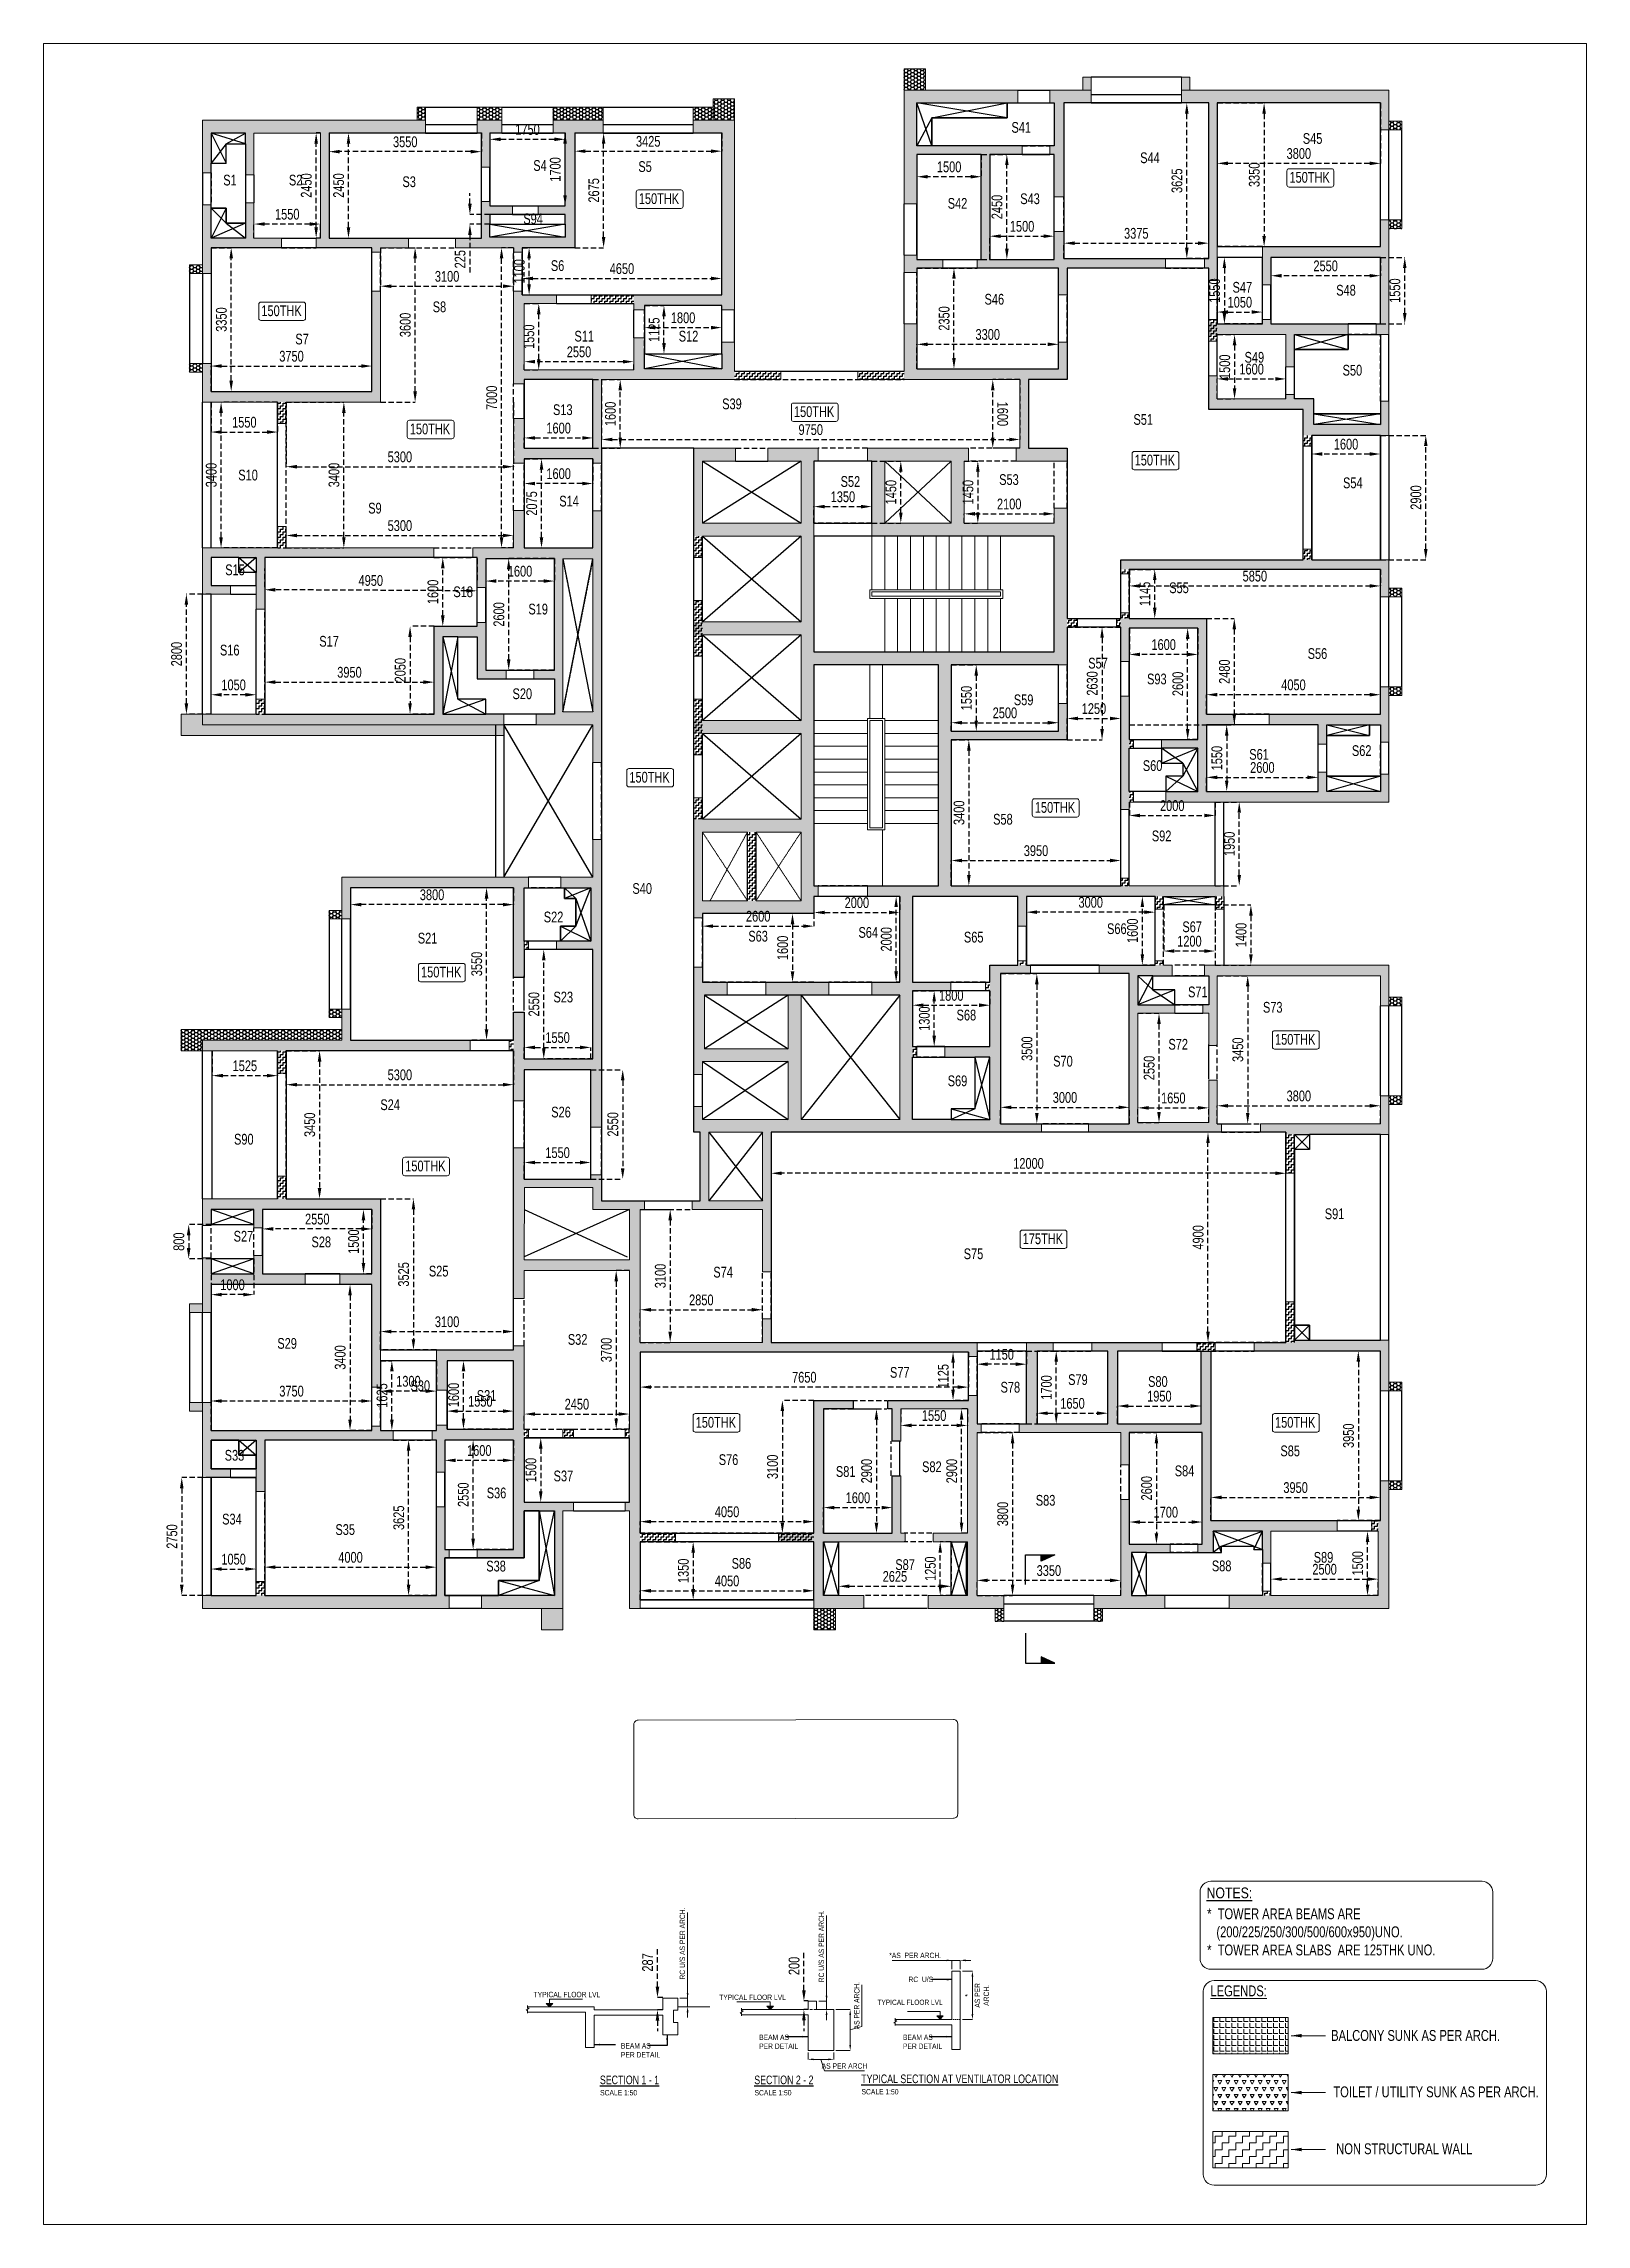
# Model space of a CAD drawing. Header units: millimetres. Extents: x 349 to 36302, y 188 to 51036.
import ezdxf
from ezdxf.enums import TextEntityAlignment as Align

# ---------------------------------------------------------------- set-up
doc = ezdxf.new("R2010")
doc.units = ezdxf.units.MM
for name, pattern in [('ACAD_ISO10W100', [18, 12, -3, 0, -3]), ('CONTINOUS', [0]), ('DASHED', [0.75, 0.5, -0.25]), ('HIDDEN', [0.375, 0.25, -0.125])]:
    doc.linetypes.add(name, pattern=pattern)
for name, color, linetype, lineweight in [('A-ANNO-DIMS', 8, 'Continuous', 15), ("S-BEAM NO'S", 2, 'Continuous', 20), ('S-GENERAL', 252, 'Continuous', 20), ('S-SEC', 30, 'Continuous', 20), ('S-SEC-TEXT', 2, 'Continuous', 20), ('s-text', 20, 'Continuous', 13), ('S-WALL', 100, 'Continuous', 20), ('STR-LEVEL TEXT', 110, 'Continuous', 30), ('STR-SECTION LINE', 121, 'Continuous', 20)]:
    doc.layers.add(name, color=color, linetype=linetype, lineweight=lineweight)
for name, color, linetype in [('HATCH', 8, 'Continuous'), ('S-BEAM', 4, 'HIDDEN'), ('S-BEAM 1', 6, 'Continuous'), ('S-CUT OUT', 43, 'Continuous'), ('S-CUTOUT', 25, 'Continuous'), ('S-TITLE', 2, 'Continuous'), ('S-WALL HATCH', 251, 'Continuous'), ('SEC LINE', 1, 'Continuous')]:
    doc.layers.add(name, color=color, linetype=linetype)
doc.styles.add('Dim.s & Anno.(Misc.)', font='ARIALN.TTF')
doc.styles.add('SOBHA', font='swisscl.ttf')
doc.dimstyles.new('A-GFC-100', dxfattribs={"dimscale": 100, "dimtxt": 1.75, "dimasz": 1, "dimexe": 1, "dimexo": 1, "dimgap": 0.4, "dimtad": 1, "dimdec": 0, "dimdsep": 46, "dimtxsty": 'Dim.s & Anno.(Misc.)', "dimblk": 'ARCHTICK', "dimcen": 0, "dimdle": 0.5, "dimclrd": 252, "dimclre": 253, "dimclrt": 6, "dimazin": 2, "dimtfac": 1, "dimtdec": 0, "dimtix": 1, "dimtmove": 2, "dimatfit": 3, "dimfxl": 1, "dimtolj": 1, "dimlwd": 0, "dimlwe": 0, "dimarcsym": 0})
doc.dimstyles.new('S-100-2', dxfattribs={"dimscale": 100, "dimtxt": 2.5, "dimasz": 2.5, "dimexe": 0, "dimexo": 0, "dimgap": 1, "dimtad": 1, "dimdec": 0, "dimzin": 0, "dimdsep": 46, "dimtxsty": 'SOBHA', "dimcen": 0.0895, "dimclrd": 8, "dimclre": 8, "dimclrt": 2, "dimadec": 0, "dimazin": 0, "dimtfac": 1, "dimtdec": 0, "dimtofl": 0, "dimtmove": 0, "dimatfit": 3, "dimfxl": 0.18, "dimtolj": 1, "dimtzin": 0, "dimlwd": -1, "dimlwe": -1, "dimarcsym": 1})
doc.dimstyles.new('SOBHA STR DIM', dxfattribs={"dimtxt": 0.2, "dimasz": 0.2, "dimexe": 0, "dimexo": 0.01, "dimgap": 0.1, "dimtad": 1, "dimdsep": 46, "dimtxsty": 'SOBHA', "dimcen": 0.09, "dimclrd": 252, "dimclre": 252, "dimclrt": 2, "dimadec": 0, "dimazin": 0, "dimtfac": 1, "dimtofl": 0, "dimtmove": 2, "dimatfit": 1, "dimfxl": 0, "dimtolj": 1, "dimtzin": 0, "dimlwd": -1, "dimlwe": -1, "dimarcsym": 1})
pattern_1 = [(0, (-404882.1, 280592.21), (62.5, 62.5), [62.5, -62.5]), (90, (-404819.6, 280592.21), (-62.5, 62.5), [62.5, -62.5])]
pattern_2 = [(0, (22525.838, 14251.84), (75, 43.30127), [50, -100]), (120, (22525.838, 14251.84), (-75, 43.30127), [50, -100]), (60, (22525.838, 14251.84), (2e-14, 86.60254), [-100, 50])]
pattern_3 = [(0, (-1187868.24, 206467.5), (75, 43.3012702), [50, -100]), (120, (-1187868.24, 206467.5), (-75, 43.3012702), [50, -100]), (60, (-1187868.24, 206467.5), (2e-14, 86.6025404), [-100, 50])]

msp = doc.modelspace()

# ---------------------------------------------------------------- texts
at = {"layer": "S-BEAM NO'S", "color": 3, "linetype": 'Continuous', "style": 'SOBHA'}
for s, p in [('S41', (22904, 48957.5)), ('S45', (29693.5, 48698.5)), ('S4', (11760, 48069)), ('S44', (25903.5, 48249)), ('S1', (4534.8, 47728.9, 0)), ('S2', (6065, 47728.9, 0)), ('S3', (8710.5, 47691)), ('S5', (14208.7, 48044.5)), ('S42', (21418, 47186.5)), ('S43', (23108.5, 47294)), ('S94', (11527.5, 46826.8)), ('S6', (12169.5, 45735)), ('S47', (28056.5, 45229.5)), ('S48', (30472.5, 45161.5)), ('S8', (9416.5, 44774)), ('S46', (22277, 44951)), ('S7', (6214, 44023)), ('S11', (12719.5, 44089.5)), ('S12', (15149.5, 44089.5)), ('S49', (28336.5, 43597)), ('S50', (30621, 43296)), ('S39', (16162.5, 42511.5)), ('S13', (12219.5, 42376)), ('S51', (25747, 42148)), ('S10', (4885, 40851.5)), ('S52', (18922, 40701)), ('S53', (22617.5, 40746.5)), ('S54', (30630.5, 40669.5)), ('S9', (7913, 40079.5)), ('S14', (12366, 40243.5)), ('S15', (4581, 38641.5)), ('S18', (9898, 38129.5)), ('S55', (26580.5, 38223.5)), ('S19', (11646, 37726.8)), ('S17', (6773, 36975.5)), ('S16', (4457.5, 36770)), ('S57', (24693, 36465.5)), ('S56', (29806.5, 36689)), ('S93', (26064, 36096.5)), ('S20', (11276, 35752)), ('S59', (22959.5, 35610.5)), ('S61', (28445.5, 34339)), ('S62', (30837.5, 34426.5)), ('S60', (25965.5, 34076)), ('S58', (22476.5, 32826.5)), ('S92', (26175, 32438)), ('S40', (14070, 31211.5)), ('S22', (12004, 30547)), ('S66', (25131.5, 30274.5)), ('S67', (26887, 30318.5)), ('S21', (9068.5, 30054)), ('S63', (16771, 30099.5)), ('S64', (19338.5, 30187)), ('S65', (21796, 30077.5)), ('S71', (27019, 28800)), ('S23', (12230.5, 28681)), ('S68', (21625, 28261)), ('S73', (28765, 28441.5)), ('S72', (26561, 27579)), ('S69', (21418, 26727)), ('S70', (23876, 27185)), ('S24', (8196, 26170)), ('S26', (12178.5, 25998.5)), ('S90', (4786, 25365.5)), ('S91', (30205.5, 23626.5)), ('S27', (4776.5, 23103.5)), ('S28', (6591, 22970)), ('S75', (21791, 22694)), ('S25', (9327, 22290)), ('S74', (15956, 22266)), ('S29', (5795, 20605)), ('S32', (12565.5, 20697)), ('S30', (8898, 19617)), ('S77', (20072.5, 19929.5)), ('S78', (22649.5, 19583)), ('S79', (24224.5, 19760.5)), ('S80', (26088, 19716)), ('S31', (10443, 19390.5)), ('S85', (29171, 18098.5)), ('S33', (4568, 17995.5)), ('S76', (16082, 17894.5)), ('S81', (18812, 17617.5)), ('S82', (20821, 17728.5)), ('S84', (26709, 17633)), ('S36', (10675.5, 17118)), ('S37', (12233.5, 17514)), ('S83', (23470.5, 16946)), ('S34', (4509, 16507.5)), ('S35', (7149, 16264)), ('S89', (29947.5, 15616.5)), ('S38', (10664.5, 15412)), ('S86', (16382.5, 15475.5)), ('S87', (20197, 15447.5)), ('S88', (27574, 15417))]:
    msp.add_text(s, height=250, dxfattribs=at).set_placement(p)
at = {"layer": 's-text', "color": 2, "style": 'SOBHA'}
msp.add_text('%%ULEGENDS:', height=253.125, dxfattribs=at).set_placement((27542.8, 5505.6, 0))
for s, p in [('BALCONY SUNK AS PER ARCH.', (32322.3, 4467.4, 0)), ('TOILET / UTILITY SUNK AS PER ARCH.', (32798.8, 3152.3, 0)), ('NON STRUCTURAL WALL', (32058.3, 1825, 0))]:
    msp.add_text(s, height=253.125, dxfattribs=at).set_placement(p, align=Align.CENTER)
at = {"layer": 's-text', "color": 2, "attachment_point": 1}
for s, insert, char_height, width, style in [('{\\fSwis721 LtCn BT|b0|i0|c0|p34;150THK }', (29382.6, 48042.9, -416), 250, 3976.363, 'Dim.s & Anno.(Misc.)'), ('{\\fSwis721 LtCn BT|b0|i0|c0|p34;150THK }', (14219.1, 47545.9, -416), 250, 3976.363, 'Dim.s & Anno.(Misc.)'), ('{\\fSwis721 LtCn BT|b0|i0|c0|p34;150THK }', (5422.9, 44932.6, -416), 250, 3976.363, 'Dim.s & Anno.(Misc.)'), ('{\\fSwis721 LtCn BT|b0|i0|c0|p34;150THK }', (17834.3, 42579.4, -416), 250, 3976.363, 'Dim.s & Anno.(Misc.)'), ('{\\fSwis721 LtCn BT|b0|i0|c0|p34;150THK }', (8882.8, 42175.8, -416), 250, 3976.363, 'Dim.s & Anno.(Misc.)'), ('{\\fSwis721 LtCn BT|b0|i0|c0|p34;150THK }', (25775.1, 41451.3, -416), 250, 3976.363, 'Dim.s & Anno.(Misc.)'), ('{\\fSwis721 LtCn BT|b0|i0|c0|p34;150THK }', (13999.9, 34056.4, -416), 250, 3976.363, 'Dim.s & Anno.(Misc.)'), ('{\\fSwis721 LtCn BT|b0|i0|c0|p34;150THK }', (23448.5, 33352.6, -416), 250, 3976.363, 'Dim.s & Anno.(Misc.)'), ('{\\fSwis721 LtCn BT|b0|i0|c0|p34;150THK }', (9144.1, 29513.9, -416), 250, 3976.363, 'Dim.s & Anno.(Misc.)'), ('{\\fSwis721 LtCn BT|b0|i0|c0|p34;150THK }', (29046.6, 27944.4, -416), 250, 3976.363, 'Dim.s & Anno.(Misc.)'), ('{\\fSwis721 LtCn BT|b0|i0|c0|p34;150THK }', (8775.7, 24991.3, -416), 250, 3976.363, 'Dim.s & Anno.(Misc.)'), ('{\\fSwis721 LtCn BT|b0|i0|c0|p34;175THK }', (23165.6, 23294.7, -416), 250, 3976.363, 'Dim.s & Anno.(Misc.)'), ('{\\fSwis721 LtCn BT|b0|i0|c0|p34;150THK }', (15544.6, 19014.4, -416), 250, 3976.363, 'Dim.s & Anno.(Misc.)'), ('{\\fSwis721 LtCn BT|b0|i0|c0|p34;150THK }', (29046.6, 19014.4, -416), 250, 3976.363, 'Dim.s & Anno.(Misc.)'), ('*  TOWER AREA BEAMS ARE \\P   (200/225/250/300/500/600x950)UNO.\\P*  TOWER AREA SLABS  ARE 125THK UNO.', (27464, 7557.8, 0), 253.125, 10109.6, 'SOBHA')]:
    msp.add_mtext(s, dxfattribs=dict(at, insert=insert, char_height=char_height, width=width, style=style))
at = {"layer": 'S-TITLE', "color": 2, "style": 'Dim.s & Anno.(Misc.)'}
msp.add_text('%%UNOTES:', height=250, dxfattribs=at).set_placement((27450, 7792.6, 0))

# ---------------------------------------------------------------- blocks, each defined once
blk = doc.blocks.new('_ArchTick')
at = {"color": 0, "linetype": 'ByBlock', "const_width": 0.15}
blk.add_lwpolyline([(-0.5, -0.5), (0.5, 0.5)], dxfattribs=at)
blk = doc.blocks.new('SEC')
at = {"layer": 'HATCH'}
h = blk.add_hatch(color=9, dxfattribs=at)
h.dxf.hatch_style = 1
h.paths.add_polyline_path([(543392, -306591), (543392, -306679), (543582, -306679)])
at = {"layer": 'SEC LINE', "color": 6, "linetype": 'ACAD_ISO10W100', "ltscale": 1000}
for p, q in [((543168, -306255), (543168, -306679)), ((543168, -306679), (543582, -306679)), ((543582, -306679), (543392, -306591)), ((543392, -306591), (543392, -306679))]:
    blk.add_line(p, q, dxfattribs=at)
blk = doc.blocks.new('RL')
at = {"layer": 'STR-SECTION LINE', "linetype": 'CONTINOUS', "ltscale": 10}
h = blk.add_hatch(color=8, dxfattribs=at)
h.dxf.hatch_style = 1
h.paths.add_polyline_path([(76, 79), (-76, 79), (0, 0)])
at = {"layer": 'STR-SECTION LINE', "color": 150, "linetype": 'CONTINOUS', "ltscale": 10, "flags": 128}
blk.add_lwpolyline([(76, 79), (-76, 79), (0, 0)], close=True, dxfattribs=at)
blk.add_lwpolyline([(764, 175), (0, 175), (0, 79)], dxfattribs=at)
blk = doc.blocks.new('*D11')
at = {"layer": 'A-ANNO-DIMS', "color": 252, "transparency": 16777216}
for p, q in [((-792988, -80984), (-792988, -82980)), ((-792988, -82855), (-792988, -82730)), ((-793169, -82980), (-792988, -82980)), ((-793167, -83180), (-792988, -83180)), ((-792988, -83180), (-792988, -82980)), ((-792988, -83305), (-792988, -83430))]:
    blk.add_line(p, q, dxfattribs=at)
for points in [[(-793009, -82855), (-792967, -82855), (-792988, -82980)], [(-793009, -83305), (-792967, -83305), (-792988, -83180)]]:
    blk.add_solid(points, dxfattribs=at)
at = {"layer": 'Defpoints', "color": 0, "transparency": 16777216}
for p in [(-793219, -82980, 0), (-793217, -83180, 0), (-792988, -82980)]:
    blk.add_point(p, dxfattribs=at)
at = {"layer": 'A-ANNO-DIMS', "color": 2, "transparency": 16777216, "insert": (-793109, -81705), "char_height": 125, "attachment_point": 5, "rotation": 90, "style": 'SOBHA'}
blk.add_mtext('\\A1;RC U/S AS PER ARCH.', dxfattribs=at)
blk = doc.blocks.new('*D12')
at = {"layer": 'A-ANNO-DIMS', "color": 252, "transparency": 16777216}
for p, q in [((-793420, -84180), (-793420, -84340)), ((-793295, -84340), (-792944, -84340)), ((-793120, -84340), (-793038, -84610)), ((-792819, -84180), (-792819, -84340)), ((-793038, -84610), (-792105, -84610))]:
    blk.add_line(p, q, dxfattribs=at)
for points in [[(-793295, -84319), (-793295, -84361), (-793420, -84340)], [(-792944, -84319), (-792944, -84361), (-792819, -84340)]]:
    blk.add_solid(points, dxfattribs=at)
at = {"layer": 'Defpoints', "color": 0, "transparency": 16777216}
for p in [(-793420, -84130), (-792819, -84130), (-792819, -84340)]:
    blk.add_point(p, dxfattribs=at)
at = {"layer": 'A-ANNO-DIMS', "color": 2, "transparency": 16777216, "insert": (-792572, -84495), "char_height": 125, "attachment_point": 5, "style": 'SOBHA'}
blk.add_mtext('\\A1;AS PER ARCH', dxfattribs=at)
blk = doc.blocks.new('*D13')
at = {"layer": 'A-ANNO-DIMS', "color": 252, "transparency": 16777216}
for p, q in [((-792168, -83574), (-792168, -82604)), ((-792769, -83180), (-792438, -83180)), ((-792438, -84005), (-792438, -83305)), ((-792438, -83655), (-792168, -83574)), ((-792769, -84130), (-792438, -84130))]:
    blk.add_line(p, q, dxfattribs=at)
for points in [[(-792459, -83305), (-792417, -83305), (-792438, -83180)], [(-792459, -84005), (-792417, -84005), (-792438, -84130)]]:
    blk.add_solid(points, dxfattribs=at)
at = {"layer": 'Defpoints', "color": 0, "transparency": 16777216}
for p in [(-792819, -83180), (-792438, -83180), (-792819, -84130)]:
    blk.add_point(p, dxfattribs=at)
at = {"layer": 'A-ANNO-DIMS', "color": 2, "transparency": 16777216, "insert": (-792283, -83089), "char_height": 125, "attachment_point": 5, "rotation": 90, "style": 'SOBHA'}
blk.add_mtext('\\A1;AS PER ARCH.', dxfattribs=at)
blk = doc.blocks.new('*D7')
at = {"layer": 'A-ANNO-DIMS', "color": 252, "transparency": 16777216}
for p, q in [((-786938, -80919), (-786938, -82915)), ((-786938, -82790), (-786938, -82665)), ((-787120, -82915), (-786938, -82915)), ((-787118, -83115), (-786938, -83115)), ((-786938, -83115), (-786938, -82915)), ((-786938, -83240), (-786938, -83365))]:
    blk.add_line(p, q, dxfattribs=at)
for points in [[(-786959, -82790), (-786917, -82790), (-786938, -82915)], [(-786959, -83240), (-786917, -83240), (-786938, -83115)]]:
    blk.add_solid(points, dxfattribs=at)
at = {"layer": 'Defpoints', "color": 0, "transparency": 16777216}
for p in [(-787170, -82915, 0), (-787168, -83115, 0), (-786938, -82915)]:
    blk.add_point(p, dxfattribs=at)
at = {"layer": 'A-ANNO-DIMS', "color": 2, "transparency": 16777216, "insert": (-787060, -81640), "char_height": 125, "attachment_point": 5, "rotation": 90, "style": 'SOBHA'}
blk.add_mtext('\\A1;RC U/S AS PER ARCH.', dxfattribs=at)
blk = doc.blocks.new('*D5')
at = {"layer": 'A-ANNO-DIMS', "color": 252, "transparency": 16777216}
for p, q in [((-783752, -82286), (-783518, -82286)), ((-783518, -83284), (-783518, -82411)), ((-783752, -83409), (-783518, -83409))]:
    blk.add_line(p, q, dxfattribs=at)
for points in [[(-783539, -82411), (-783497, -82411), (-783518, -82286)], [(-783539, -83284), (-783497, -83284), (-783518, -83409)]]:
    blk.add_solid(points, dxfattribs=at)
at = {"layer": 'Defpoints', "color": 0, "transparency": 16777216}
for p in [(-783802, -82286), (-783518, -82286), (-783802, -83409)]:
    blk.add_point(p, dxfattribs=at)
at = {"layer": 'A-ANNO-DIMS', "color": 2, "transparency": 16777216, "char_height": 125, "width": 643.27, "attachment_point": 5, "rotation": 90, "style": 'SOBHA'}
for s, insert in [('\\A1;*', (-783630, -82848)), ('\\A1;AS PER ARCH.', (-783297, -82848))]:
    blk.add_mtext(s, dxfattribs=dict(at, insert=insert))
blk = doc.blocks.new('*D6')
at = {"layer": 'A-ANNO-DIMS', "color": 252, "transparency": 16777216}
for p, q in [((-785392, -82032), (-783997, -82032)), ((-784122, -82032), (-784247, -82032)), ((-783997, -82236), (-783997, -82032)), ((-783802, -82032), (-783997, -82032)), ((-783802, -82236), (-783802, -82032)), ((-783677, -82032), (-783552, -82032))]:
    blk.add_line(p, q, dxfattribs=at)
for points in [[(-784122, -82011), (-784122, -82053), (-783997, -82032)], [(-783677, -82011), (-783677, -82053), (-783802, -82032)]]:
    blk.add_solid(points, dxfattribs=at)
at = {"layer": 'Defpoints', "color": 0, "transparency": 16777216}
for p in [(-783997, -82032), (-783997, -82286), (-783802, -82286)]:
    blk.add_point(p, dxfattribs=at)
at = {"layer": 'A-ANNO-DIMS', "color": 2, "transparency": 16777216, "insert": (-784853, -81917), "char_height": 125, "attachment_point": 5, "style": 'SOBHA'}
blk.add_mtext('\\A1;*AS  PER ARCH.', dxfattribs=at)
blk = doc.blocks.new('*D181')
at = {"layer": 'Defpoints', "color": 0, "linetype": 'Continuous', "ltscale": 500, "transparency": 16777216}
for p in [(18067, 5397), (18164, 5397, 0), (18164, 5197, 0)]:
    blk.add_point(p, dxfattribs=at)
at = {"layer": 'S-BEAM', "color": 8, "ltscale": 500, "transparency": 16777216}
for p, q in [((18067, 5647), (18067, 6533)), ((18164, 5397), (18067, 5397)), ((18164, 5197), (18067, 5197)), ((18067, 4947), (18067, 4697))]:
    blk.add_line(p, q, dxfattribs=at)
at = {"layer": 'S-BEAM', "color": 8, "linetype": 'Continuous', "ltscale": 500, "transparency": 16777216}
for points in [[(18025, 5647), (18109, 5647), (18067, 5397)], [(18025, 4947), (18109, 4947), (18067, 5197)]]:
    blk.add_solid(points, dxfattribs=at)
at = {"layer": 'S-BEAM', "color": 2, "linetype": 'Continuous', "ltscale": 500, "transparency": 16777216, "insert": (17839, 6215), "char_height": 250, "attachment_point": 5, "rotation": 90, "style": 'SOBHA'}
blk.add_mtext('\\A1;200', dxfattribs=at)
blk = doc.blocks.new('*D318')
at = {"layer": 'Defpoints', "color": 0, "linetype": 'Continuous', "ltscale": 500, "transparency": 16777216}
for p in [(14654, 5479), (14777, 5479), (14777, 5192)]:
    blk.add_point(p, dxfattribs=at)
at = {"layer": 'S-BEAM', "color": 8, "ltscale": 500, "transparency": 16777216}
for p, q in [((14654, 5729), (14654, 6613)), ((14777, 5479), (14654, 5479)), ((14777, 5192), (14654, 5192)), ((14654, 4942), (14654, 4692))]:
    blk.add_line(p, q, dxfattribs=at)
at = {"layer": 'S-BEAM', "color": 8, "linetype": 'Continuous', "ltscale": 500, "transparency": 16777216}
for points in [[(14613, 5729), (14696, 5729), (14654, 5479)], [(14613, 4942), (14696, 4942), (14654, 5192)]]:
    blk.add_solid(points, dxfattribs=at)
at = {"layer": 'S-BEAM', "color": 2, "linetype": 'Continuous', "ltscale": 500, "transparency": 16777216, "insert": (14426, 6296), "char_height": 250, "attachment_point": 5, "rotation": 90, "style": 'SOBHA'}
blk.add_mtext('\\A1;287', dxfattribs=at)
blk = doc.blocks.new('*D182')
at = {"layer": 'Defpoints', "color": 0, "linetype": 'Continuous', "ltscale": 500, "transparency": 16777216}
for p in [(6700, 48952), (6801, 48952), (6801, 46502)]:
    blk.add_point(p, dxfattribs=at)
at = {"layer": 'S-BEAM', "color": 8, "ltscale": 500, "transparency": 16777216}
for p, q in [((6801, 48952), (6700, 48952)), ((6700, 46752), (6700, 48702)), ((6801, 46502), (6700, 46502))]:
    blk.add_line(p, q, dxfattribs=at)
at = {"layer": 'S-BEAM', "color": 8, "linetype": 'Continuous', "ltscale": 500, "transparency": 16777216}
for points in [[(6659, 48702), (6742, 48702), (6700, 48952)], [(6659, 46752), (6742, 46752), (6700, 46502)]]:
    blk.add_solid(points, dxfattribs=at)
at = {"layer": 'S-BEAM', "color": 2, "linetype": 'Continuous', "ltscale": 500, "transparency": 16777216, "insert": (6472, 47727), "char_height": 250, "attachment_point": 5, "rotation": 90, "style": 'SOBHA'}
blk.add_mtext('\\A1;2450', dxfattribs=at)
blk = doc.blocks.new('*D175')
at = {"layer": 'Defpoints', "color": 0, "linetype": 'Continuous', "ltscale": 500, "transparency": 16777216}
for p in [(5251, 46829), (5251, 46502), (6801, 46502)]:
    blk.add_point(p, dxfattribs=at)
at = {"layer": 'S-BEAM', "color": 8, "ltscale": 500, "transparency": 16777216}
for p, q in [((5251, 46502), (5251, 46829)), ((6551, 46829), (5501, 46829)), ((6801, 46502), (6801, 46829))]:
    blk.add_line(p, q, dxfattribs=at)
at = {"layer": 'S-BEAM', "color": 8, "linetype": 'Continuous', "ltscale": 500, "transparency": 16777216}
for points in [[(5501, 46870), (5501, 46787), (5251, 46829)], [(6551, 46870), (6551, 46787), (6801, 46829)]]:
    blk.add_solid(points, dxfattribs=at)
at = {"layer": 'S-BEAM', "color": 2, "linetype": 'Continuous', "ltscale": 500, "transparency": 16777216, "insert": (6026, 47057), "char_height": 250, "attachment_point": 5, "style": 'SOBHA'}
blk.add_mtext('\\A1;1550', dxfattribs=at)
blk = doc.blocks.new('*D298')
at = {"layer": 'Defpoints', "color": 0, "linetype": 'Continuous', "ltscale": 500, "transparency": 16777216}
for p in [(7001, 48952), (10551, 48952), (7001, 48517)]:
    blk.add_point(p, dxfattribs=at)
at = {"layer": 'S-BEAM', "color": 8, "ltscale": 500, "transparency": 16777216}
for p, q in [((7001, 48952), (7001, 48517)), ((10551, 48952), (10551, 48517)), ((10301, 48517), (7251, 48517))]:
    blk.add_line(p, q, dxfattribs=at)
at = {"layer": 'S-BEAM', "color": 8, "linetype": 'Continuous', "ltscale": 500, "transparency": 16777216}
for points in [[(7251, 48559), (7251, 48475), (7001, 48517)], [(10301, 48559), (10301, 48475), (10551, 48517)]]:
    blk.add_solid(points, dxfattribs=at)
at = {"layer": 'S-BEAM', "color": 2, "linetype": 'Continuous', "ltscale": 500, "transparency": 16777216, "insert": (8776, 48745), "char_height": 250, "attachment_point": 5, "style": 'SOBHA'}
blk.add_mtext('\\A1;3550', dxfattribs=at)
blk = doc.blocks.new('*D299')
at = {"layer": 'Defpoints', "color": 0, "linetype": 'Continuous', "ltscale": 500, "transparency": 16777216}
for p in [(7001, 48952), (7453, 48952), (7001, 46502)]:
    blk.add_point(p, dxfattribs=at)
at = {"layer": 'S-BEAM', "color": 8, "ltscale": 500, "transparency": 16777216}
for p, q in [((7001, 48952), (7453, 48952)), ((7453, 46752), (7453, 48702)), ((7001, 46502), (7453, 46502))]:
    blk.add_line(p, q, dxfattribs=at)
at = {"layer": 'S-BEAM', "color": 8, "linetype": 'Continuous', "ltscale": 500, "transparency": 16777216}
for points in [[(7412, 48702), (7495, 48702), (7453, 48952)], [(7412, 46752), (7495, 46752), (7453, 46502)]]:
    blk.add_solid(points, dxfattribs=at)
at = {"layer": 'S-BEAM', "color": 2, "linetype": 'Continuous', "ltscale": 500, "transparency": 16777216, "insert": (7225, 47727), "char_height": 250, "attachment_point": 5, "rotation": 90, "style": 'SOBHA'}
blk.add_mtext('\\A1;2450', dxfattribs=at)
blk = doc.blocks.new('*D300')
at = {"layer": 'Defpoints', "color": 0, "linetype": 'Continuous', "ltscale": 500, "transparency": 16777216}
for p in [(12501, 48952), (12501, 48952), (12501, 47252)]:
    blk.add_point(p, dxfattribs=at)
at = {"layer": 'S-BEAM', "color": 8, "ltscale": 500, "transparency": 16777216}
for p, q in [((12501, 48952), (12501, 48952)), ((12501, 47502), (12501, 48702)), ((12501, 47252), (12501, 47252))]:
    blk.add_line(p, q, dxfattribs=at)
at = {"layer": 'S-BEAM', "color": 8, "linetype": 'Continuous', "ltscale": 500, "transparency": 16777216}
for points in [[(12459, 48702), (12543, 48702), (12501, 48952)], [(12459, 47502), (12543, 47502), (12501, 47252)]]:
    blk.add_solid(points, dxfattribs=at)
at = {"layer": 'S-BEAM', "color": 2, "linetype": 'Continuous', "ltscale": 500, "transparency": 16777216, "insert": (12273, 48102), "char_height": 250, "attachment_point": 5, "rotation": 90, "style": 'SOBHA'}
blk.add_mtext('\\A1;1700', dxfattribs=at)
blk = doc.blocks.new('*D301')
at = {"layer": 'Defpoints', "color": 0, "linetype": 'Continuous', "ltscale": 500, "transparency": 16777216}
for p in [(10751, 48952), (12501, 48952), (12501, 48805)]:
    blk.add_point(p, dxfattribs=at)
at = {"layer": 'S-BEAM', "color": 8, "ltscale": 500, "transparency": 16777216}
for p, q in [((10751, 48952), (10751, 48805)), ((12501, 48952), (12501, 48805)), ((11001, 48805), (12251, 48805))]:
    blk.add_line(p, q, dxfattribs=at)
at = {"layer": 'S-BEAM', "color": 8, "linetype": 'Continuous', "ltscale": 500, "transparency": 16777216}
for points in [[(11001, 48847), (11001, 48763), (10751, 48805)], [(12251, 48847), (12251, 48763), (12501, 48805)]]:
    blk.add_solid(points, dxfattribs=at)
at = {"layer": 'S-BEAM', "color": 2, "linetype": 'Continuous', "ltscale": 500, "transparency": 16777216, "insert": (11626, 49033), "char_height": 250, "attachment_point": 5, "style": 'SOBHA'}
blk.add_mtext('\\A1;1750', dxfattribs=at)
blk = doc.blocks.new('*D302')
at = {"layer": 'Defpoints', "color": 0, "linetype": 'Continuous', "ltscale": 500, "transparency": 16777216}
for p in [(12726, 48952), (16151, 48952), (16151, 48528)]:
    blk.add_point(p, dxfattribs=at)
at = {"layer": 'S-BEAM', "color": 8, "ltscale": 500, "transparency": 16777216}
for p, q in [((12726, 48952), (12726, 48528)), ((16151, 48952), (16151, 48528)), ((12976, 48528), (15901, 48528))]:
    blk.add_line(p, q, dxfattribs=at)
at = {"layer": 'S-BEAM', "color": 8, "linetype": 'Continuous', "ltscale": 500, "transparency": 16777216}
for points in [[(12976, 48569), (12976, 48486), (12726, 48528)], [(15901, 48569), (15901, 48486), (16151, 48528)]]:
    blk.add_solid(points, dxfattribs=at)
at = {"layer": 'S-BEAM', "color": 2, "linetype": 'Continuous', "ltscale": 500, "transparency": 16777216, "insert": (14438, 48756), "char_height": 250, "attachment_point": 5, "style": 'SOBHA'}
blk.add_mtext('\\A1;3425', dxfattribs=at)
blk = doc.blocks.new('*D303')
at = {"layer": 'Defpoints', "color": 0, "linetype": 'Continuous', "ltscale": 500, "transparency": 16777216}
for p in [(12726, 48952), (13399, 48952), (12726, 46277)]:
    blk.add_point(p, dxfattribs=at)
at = {"layer": 'S-BEAM', "color": 8, "ltscale": 500, "transparency": 16777216}
for p, q in [((12726, 48952), (13399, 48952)), ((13399, 46527), (13399, 48702)), ((12726, 46277), (13399, 46277))]:
    blk.add_line(p, q, dxfattribs=at)
at = {"layer": 'S-BEAM', "color": 8, "linetype": 'Continuous', "ltscale": 500, "transparency": 16777216}
for points in [[(13357, 48702), (13441, 48702), (13399, 48952)], [(13357, 46527), (13441, 46527), (13399, 46277)]]:
    blk.add_solid(points, dxfattribs=at)
at = {"layer": 'S-BEAM', "color": 2, "linetype": 'Continuous', "ltscale": 500, "transparency": 16777216, "insert": (13171, 47614), "char_height": 250, "attachment_point": 5, "rotation": 90, "style": 'SOBHA'}
blk.add_mtext('\\A1;2675', dxfattribs=at)
blk = doc.blocks.new('*D304')
at = {"layer": 'Defpoints', "color": 0, "linetype": 'Continuous', "ltscale": 500, "transparency": 16777216}
for p in [(11501, 46277), (11663, 46277), (11501, 45177)]:
    blk.add_point(p, dxfattribs=at)
at = {"layer": 'S-BEAM', "color": 8, "ltscale": 500, "transparency": 16777216}
for p, q in [((11501, 46277), (11663, 46277)), ((11663, 45427), (11663, 46027)), ((11501, 45177), (11663, 45177))]:
    blk.add_line(p, q, dxfattribs=at)
at = {"layer": 'S-BEAM', "color": 8, "linetype": 'Continuous', "ltscale": 500, "transparency": 16777216}
for points in [[(11621, 46027), (11705, 46027), (11663, 46277)], [(11621, 45427), (11705, 45427), (11663, 45177)]]:
    blk.add_solid(points, dxfattribs=at)
at = {"layer": 'S-BEAM', "color": 2, "linetype": 'Continuous', "ltscale": 500, "transparency": 16777216, "insert": (11435, 45727), "char_height": 250, "attachment_point": 5, "rotation": 90, "style": 'SOBHA'}
blk.add_mtext('\\A1;1100', dxfattribs=at)
blk = doc.blocks.new('*D305')
at = {"layer": 'Defpoints', "color": 0, "linetype": 'Continuous', "ltscale": 500, "transparency": 16777216}
for p in [(16151, 45560), (11501, 45177), (16151, 45177)]:
    blk.add_point(p, dxfattribs=at)
at = {"layer": 'S-BEAM', "color": 8, "ltscale": 500, "transparency": 16777216}
for p, q in [((11501, 45177), (11501, 45560)), ((11751, 45560), (15901, 45560)), ((16151, 45177), (16151, 45560))]:
    blk.add_line(p, q, dxfattribs=at)
at = {"layer": 'S-BEAM', "color": 8, "linetype": 'Continuous', "ltscale": 500, "transparency": 16777216}
for points in [[(11751, 45602), (11751, 45518), (11501, 45560)], [(15901, 45602), (15901, 45518), (16151, 45560)]]:
    blk.add_solid(points, dxfattribs=at)
at = {"layer": 'S-BEAM', "color": 2, "linetype": 'Continuous', "ltscale": 500, "transparency": 16777216, "insert": (13826, 45788), "char_height": 250, "attachment_point": 5, "style": 'SOBHA'}
blk.add_mtext('\\A1;4650', dxfattribs=at)
blk = doc.blocks.new('*D306')
at = {"layer": 'Defpoints', "color": 0, "linetype": 'Continuous', "ltscale": 500, "transparency": 16777216}
for p in [(8001, 43518), (4251, 42927), (8001, 42927)]:
    blk.add_point(p, dxfattribs=at)
at = {"layer": 'S-BEAM', "color": 8, "ltscale": 500, "transparency": 16777216}
for p, q in [((4251, 42927), (4251, 43518)), ((4501, 43518), (7751, 43518)), ((8001, 42927), (8001, 43518))]:
    blk.add_line(p, q, dxfattribs=at)
at = {"layer": 'S-BEAM', "color": 8, "linetype": 'Continuous', "ltscale": 500, "transparency": 16777216}
for points in [[(4501, 43560), (4501, 43476), (4251, 43518)], [(7751, 43560), (7751, 43476), (8001, 43518)]]:
    blk.add_solid(points, dxfattribs=at)
at = {"layer": 'S-BEAM', "color": 2, "linetype": 'Continuous', "ltscale": 500, "transparency": 16777216, "insert": (6126, 43746), "char_height": 250, "attachment_point": 5, "style": 'SOBHA'}
blk.add_mtext('\\A1;3750', dxfattribs=at)
blk = doc.blocks.new('*D307')
at = {"layer": 'Defpoints', "color": 0, "linetype": 'Continuous', "ltscale": 500, "transparency": 16777216}
for p in [(4251, 46277), (4720, 46277), (4251, 42927)]:
    blk.add_point(p, dxfattribs=at)
at = {"layer": 'S-BEAM', "color": 8, "ltscale": 500, "transparency": 16777216}
for p, q in [((4251, 46277), (4720, 46277)), ((4720, 43177), (4720, 46027)), ((4251, 42927), (4720, 42927))]:
    blk.add_line(p, q, dxfattribs=at)
at = {"layer": 'S-BEAM', "color": 8, "linetype": 'Continuous', "ltscale": 500, "transparency": 16777216}
for points in [[(4678, 46027), (4762, 46027), (4720, 46277)], [(4678, 43177), (4762, 43177), (4720, 42927)]]:
    blk.add_solid(points, dxfattribs=at)
at = {"layer": 'S-BEAM', "color": 2, "linetype": 'Continuous', "ltscale": 500, "transparency": 16777216, "insert": (4492, 44602), "char_height": 250, "attachment_point": 5, "rotation": 90, "style": 'SOBHA'}
blk.add_mtext('\\A1;3350', dxfattribs=at)
blk = doc.blocks.new('*D308')
at = {"layer": 'Defpoints', "color": 0, "linetype": 'Continuous', "ltscale": 500, "transparency": 16777216}
for p in [(6001, 39277), (11301, 39568), (11301, 39277)]:
    blk.add_point(p, dxfattribs=at)
at = {"layer": 'S-BEAM', "color": 8, "ltscale": 500, "transparency": 16777216}
for p, q in [((6001, 39277), (6001, 39568)), ((6251, 39568), (11051, 39568)), ((11301, 39277), (11301, 39568))]:
    blk.add_line(p, q, dxfattribs=at)
at = {"layer": 'S-BEAM', "color": 8, "linetype": 'Continuous', "ltscale": 500, "transparency": 16777216}
for points in [[(6251, 39609), (6251, 39526), (6001, 39568)], [(11051, 39609), (11051, 39526), (11301, 39568)]]:
    blk.add_solid(points, dxfattribs=at)
at = {"layer": 'S-BEAM', "color": 2, "linetype": 'Continuous', "ltscale": 500, "transparency": 16777216, "insert": (8651, 39796), "char_height": 250, "attachment_point": 5, "style": 'SOBHA'}
blk.add_mtext('\\A1;5300', dxfattribs=at)
blk = doc.blocks.new('*D176')
at = {"layer": 'Defpoints', "color": 0, "linetype": 'Continuous', "ltscale": 500, "transparency": 16777216}
for p in [(11020, 46277), (11301, 46277), (11301, 39277)]:
    blk.add_point(p, dxfattribs=at)
at = {"layer": 'S-BEAM', "color": 8, "ltscale": 500, "transparency": 16777216}
for p, q in [((11301, 46277), (11020, 46277)), ((11020, 39527), (11020, 46027)), ((11301, 39277), (11020, 39277))]:
    blk.add_line(p, q, dxfattribs=at)
at = {"layer": 'S-BEAM', "color": 8, "linetype": 'Continuous', "ltscale": 500, "transparency": 16777216}
for points in [[(10979, 46027), (11062, 46027), (11020, 46277)], [(10979, 39527), (11062, 39527), (11020, 39277)]]:
    blk.add_solid(points, dxfattribs=at)
at = {"layer": 'S-BEAM', "color": 2, "linetype": 'Continuous', "ltscale": 500, "transparency": 16777216, "insert": (10792, 42777), "char_height": 250, "attachment_point": 5, "rotation": 90, "style": 'SOBHA'}
blk.add_mtext('\\A1;7000', dxfattribs=at)
blk = doc.blocks.new('*D177')
at = {"layer": 'Defpoints', "color": 0, "linetype": 'Continuous', "ltscale": 500, "transparency": 16777216}
for p in [(8201, 46277), (9006, 46277), (8201, 42677)]:
    blk.add_point(p, dxfattribs=at)
at = {"layer": 'S-BEAM', "color": 8, "ltscale": 500, "transparency": 16777216}
for p, q in [((8201, 46277), (9006, 46277)), ((9006, 42927), (9006, 46027)), ((8201, 42677), (9006, 42677))]:
    blk.add_line(p, q, dxfattribs=at)
at = {"layer": 'S-BEAM', "color": 8, "linetype": 'Continuous', "ltscale": 500, "transparency": 16777216}
for points in [[(8965, 46027), (9048, 46027), (9006, 46277)], [(8965, 42927), (9048, 42927), (9006, 42677)]]:
    blk.add_solid(points, dxfattribs=at)
at = {"layer": 'S-BEAM', "color": 2, "linetype": 'Continuous', "ltscale": 500, "transparency": 16777216, "insert": (8778, 44477), "char_height": 250, "attachment_point": 5, "rotation": 90, "style": 'SOBHA'}
blk.add_mtext('\\A1;3600', dxfattribs=at)
blk = doc.blocks.new('*D178')
at = {"layer": 'Defpoints', "color": 0, "linetype": 'Continuous', "ltscale": 500, "transparency": 16777216}
for p in [(8201, 46277), (11301, 46277), (11301, 45380)]:
    blk.add_point(p, dxfattribs=at)
at = {"layer": 'S-BEAM', "color": 8, "ltscale": 500, "transparency": 16777216}
for p, q in [((8201, 46277), (8201, 45380)), ((11301, 46277), (11301, 45380)), ((8451, 45380), (11051, 45380))]:
    blk.add_line(p, q, dxfattribs=at)
at = {"layer": 'S-BEAM', "color": 8, "linetype": 'Continuous', "ltscale": 500, "transparency": 16777216}
for points in [[(8451, 45421), (8451, 45338), (8201, 45380)], [(11051, 45421), (11051, 45338), (11301, 45380)]]:
    blk.add_solid(points, dxfattribs=at)
at = {"layer": 'S-BEAM', "color": 2, "linetype": 'Continuous', "ltscale": 500, "transparency": 16777216, "insert": (9751, 45608), "char_height": 250, "attachment_point": 5, "style": 'SOBHA'}
blk.add_mtext('\\A1;3100', dxfattribs=at)
blk = doc.blocks.new('*D179')
at = {"layer": 'Defpoints', "color": 0, "linetype": 'Continuous', "ltscale": 500, "transparency": 16777216}
for p in [(11551, 43620), (11551, 43427), (14101, 43427)]:
    blk.add_point(p, dxfattribs=at)
at = {"layer": 'S-BEAM', "color": 8, "ltscale": 500, "transparency": 16777216}
for p, q in [((11551, 43427), (11551, 43620)), ((13851, 43620), (11801, 43620)), ((14101, 43427), (14101, 43620))]:
    blk.add_line(p, q, dxfattribs=at)
at = {"layer": 'S-BEAM', "color": 8, "linetype": 'Continuous', "ltscale": 500, "transparency": 16777216}
for points in [[(11801, 43662), (11801, 43578), (11551, 43620)], [(13851, 43662), (13851, 43578), (14101, 43620)]]:
    blk.add_solid(points, dxfattribs=at)
at = {"layer": 'S-BEAM', "color": 2, "linetype": 'Continuous', "ltscale": 500, "transparency": 16777216, "insert": (12826, 43848), "char_height": 250, "attachment_point": 5, "style": 'SOBHA'}
blk.add_mtext('\\A1;2550', dxfattribs=at)
blk = doc.blocks.new('*D180')
at = {"layer": 'Defpoints', "color": 0, "linetype": 'Continuous', "ltscale": 500, "transparency": 16777216}
for p in [(11551, 44977), (11887, 44977), (11551, 43427)]:
    blk.add_point(p, dxfattribs=at)
at = {"layer": 'S-BEAM', "color": 8, "ltscale": 500, "transparency": 16777216}
for p, q in [((11551, 44977), (11887, 44977)), ((11887, 43677), (11887, 44727)), ((11551, 43427), (11887, 43427))]:
    blk.add_line(p, q, dxfattribs=at)
at = {"layer": 'S-BEAM', "color": 8, "linetype": 'Continuous', "ltscale": 500, "transparency": 16777216}
for points in [[(11846, 44727), (11929, 44727), (11887, 44977)], [(11846, 43677), (11929, 43677), (11887, 43427)]]:
    blk.add_solid(points, dxfattribs=at)
at = {"layer": 'S-BEAM', "color": 2, "linetype": 'Continuous', "ltscale": 500, "transparency": 16777216, "insert": (11659, 44202), "char_height": 250, "attachment_point": 5, "rotation": 90, "style": 'SOBHA'}
blk.add_mtext('\\A1;1550', dxfattribs=at)
blk = doc.blocks.new('*D309')
at = {"layer": 'Defpoints', "color": 0, "linetype": 'Continuous', "ltscale": 500, "transparency": 16777216}
for p in [(16151, 44414), (14351, 43802), (16151, 43802)]:
    blk.add_point(p, dxfattribs=at)
at = {"layer": 'S-BEAM', "color": 8, "ltscale": 500, "transparency": 16777216}
for p, q in [((14351, 43802), (14351, 44414)), ((14601, 44414), (15901, 44414)), ((16151, 43802), (16151, 44414))]:
    blk.add_line(p, q, dxfattribs=at)
at = {"layer": 'S-BEAM', "color": 8, "linetype": 'Continuous', "ltscale": 500, "transparency": 16777216}
for points in [[(14601, 44456), (14601, 44372), (14351, 44414)], [(15901, 44456), (15901, 44372), (16151, 44414)]]:
    blk.add_solid(points, dxfattribs=at)
at = {"layer": 'S-BEAM', "color": 2, "linetype": 'Continuous', "ltscale": 500, "transparency": 16777216, "insert": (15251, 44642), "char_height": 250, "attachment_point": 5, "style": 'SOBHA'}
blk.add_mtext('\\A1;1800', dxfattribs=at)
blk = doc.blocks.new('*D310')
at = {"layer": 'Defpoints', "color": 0, "linetype": 'Continuous', "ltscale": 500, "transparency": 16777216}
for p in [(14351, 44927), (14806, 44927), (14351, 43802)]:
    blk.add_point(p, dxfattribs=at)
at = {"layer": 'S-BEAM', "color": 8, "ltscale": 500, "transparency": 16777216}
for p, q in [((14351, 44927), (14806, 44927)), ((14806, 44052), (14806, 44677)), ((14351, 43802), (14806, 43802))]:
    blk.add_line(p, q, dxfattribs=at)
at = {"layer": 'S-BEAM', "color": 8, "linetype": 'Continuous', "ltscale": 500, "transparency": 16777216}
for points in [[(14764, 44677), (14848, 44677), (14806, 44927)], [(14764, 44052), (14848, 44052), (14806, 43802)]]:
    blk.add_solid(points, dxfattribs=at)
at = {"layer": 'S-BEAM', "color": 2, "linetype": 'Continuous', "ltscale": 500, "transparency": 16777216, "insert": (14578, 44364), "char_height": 250, "attachment_point": 5, "rotation": 90, "style": 'SOBHA'}
blk.add_mtext('\\A1;1125', dxfattribs=at)
blk = doc.blocks.new('*D311')
at = {"layer": 'Defpoints', "color": 0, "linetype": 'Continuous', "ltscale": 500, "transparency": 16777216}
for p in [(13151, 41842), (11551, 41602), (13151, 41602)]:
    blk.add_point(p, dxfattribs=at)
at = {"layer": 'S-BEAM', "color": 8, "ltscale": 500, "transparency": 16777216}
for p, q in [((11551, 41602), (11551, 41842)), ((11801, 41842), (12901, 41842)), ((13151, 41602), (13151, 41842))]:
    blk.add_line(p, q, dxfattribs=at)
at = {"layer": 'S-BEAM', "color": 8, "linetype": 'Continuous', "ltscale": 500, "transparency": 16777216}
for points in [[(11801, 41883), (11801, 41800), (11551, 41842)], [(12901, 41883), (12901, 41800), (13151, 41842)]]:
    blk.add_solid(points, dxfattribs=at)
at = {"layer": 'S-BEAM', "color": 2, "linetype": 'Continuous', "ltscale": 500, "transparency": 16777216, "insert": (12351, 42070), "char_height": 250, "attachment_point": 5, "style": 'SOBHA'}
blk.add_mtext('\\A1;1600', dxfattribs=at)
blk = doc.blocks.new('*D312')
at = {"layer": 'Defpoints', "color": 0, "linetype": 'Continuous', "ltscale": 500, "transparency": 16777216}
for p in [(13151, 43202), (13786, 43202), (13151, 41602)]:
    blk.add_point(p, dxfattribs=at)
at = {"layer": 'S-BEAM', "color": 8, "ltscale": 500, "transparency": 16777216}
for p, q in [((13151, 43202), (13786, 43202)), ((13786, 41852), (13786, 42952)), ((13151, 41602), (13786, 41602))]:
    blk.add_line(p, q, dxfattribs=at)
at = {"layer": 'S-BEAM', "color": 8, "linetype": 'Continuous', "ltscale": 500, "transparency": 16777216}
for points in [[(13745, 42952), (13828, 42952), (13786, 43202)], [(13745, 41852), (13828, 41852), (13786, 41602)]]:
    blk.add_solid(points, dxfattribs=at)
at = {"layer": 'S-BEAM', "color": 2, "linetype": 'Continuous', "ltscale": 500, "transparency": 16777216, "insert": (13558, 42402), "char_height": 250, "attachment_point": 5, "rotation": 90, "style": 'SOBHA'}
blk.add_mtext('\\A1;1600', dxfattribs=at)
blk = doc.blocks.new('*D313')
at = {"layer": 'Defpoints', "color": 0, "linetype": 'Continuous', "ltscale": 500, "transparency": 16777216}
for p in [(4484, 42677), (5801, 42677), (5801, 39277)]:
    blk.add_point(p, dxfattribs=at)
at = {"layer": 'S-BEAM', "color": 8, "ltscale": 500, "transparency": 16777216}
for p, q in [((5801, 42677), (4484, 42677)), ((4484, 39527), (4484, 42427)), ((5801, 39277), (4484, 39277))]:
    blk.add_line(p, q, dxfattribs=at)
at = {"layer": 'S-BEAM', "color": 8, "linetype": 'Continuous', "ltscale": 500, "transparency": 16777216}
for points in [[(4442, 42427), (4526, 42427), (4484, 42677)], [(4442, 39527), (4526, 39527), (4484, 39277)]]:
    blk.add_solid(points, dxfattribs=at)
at = {"layer": 'S-BEAM', "color": 2, "linetype": 'Continuous', "ltscale": 500, "transparency": 16777216, "insert": (4256, 40977), "char_height": 250, "attachment_point": 5, "rotation": 90, "style": 'SOBHA'}
blk.add_mtext('\\A1;3400', dxfattribs=at)
blk = doc.blocks.new('*D314')
at = {"layer": 'Defpoints', "color": 0, "linetype": 'Continuous', "ltscale": 500, "transparency": 16777216}
for p in [(4251, 42677), (5801, 42677), (5801, 41979)]:
    blk.add_point(p, dxfattribs=at)
at = {"layer": 'S-BEAM', "color": 8, "ltscale": 500, "transparency": 16777216}
for p, q in [((4251, 42677), (4251, 41979)), ((5801, 42677), (5801, 41979)), ((4501, 41979), (5551, 41979))]:
    blk.add_line(p, q, dxfattribs=at)
at = {"layer": 'S-BEAM', "color": 8, "linetype": 'Continuous', "ltscale": 500, "transparency": 16777216}
for points in [[(4501, 42021), (4501, 41937), (4251, 41979)], [(5551, 42021), (5551, 41937), (5801, 41979)]]:
    blk.add_solid(points, dxfattribs=at)
at = {"layer": 'S-BEAM', "color": 2, "linetype": 'Continuous', "ltscale": 500, "transparency": 16777216, "insert": (5026, 42207), "char_height": 250, "attachment_point": 5, "style": 'SOBHA'}
blk.add_mtext('\\A1;1550', dxfattribs=at)
blk = doc.blocks.new('*D315')
at = {"layer": 'Defpoints', "color": 0, "linetype": 'Continuous', "ltscale": 500, "transparency": 16777216}
for p in [(11551, 41352), (13151, 41352), (11551, 40779)]:
    blk.add_point(p, dxfattribs=at)
at = {"layer": 'S-BEAM', "color": 8, "ltscale": 500, "transparency": 16777216}
for p, q in [((11551, 41352), (11551, 40779)), ((13151, 41352), (13151, 40779)), ((12901, 40779), (11801, 40779))]:
    blk.add_line(p, q, dxfattribs=at)
at = {"layer": 'S-BEAM', "color": 8, "linetype": 'Continuous', "ltscale": 500, "transparency": 16777216}
for points in [[(11801, 40820), (11801, 40737), (11551, 40779)], [(12901, 40820), (12901, 40737), (13151, 40779)]]:
    blk.add_solid(points, dxfattribs=at)
at = {"layer": 'S-BEAM', "color": 2, "linetype": 'Continuous', "ltscale": 500, "transparency": 16777216, "insert": (12351, 41007), "char_height": 250, "attachment_point": 5, "style": 'SOBHA'}
blk.add_mtext('\\A1;1600', dxfattribs=at)
blk = doc.blocks.new('*D316')
at = {"layer": 'Defpoints', "color": 0, "linetype": 'Continuous', "ltscale": 500, "transparency": 16777216}
for p in [(11551, 41352), (11952, 41352), (11551, 39277)]:
    blk.add_point(p, dxfattribs=at)
at = {"layer": 'S-BEAM', "color": 8, "ltscale": 500, "transparency": 16777216}
for p, q in [((11551, 41352), (11952, 41352)), ((11952, 39527), (11952, 41102)), ((11551, 39277), (11952, 39277))]:
    blk.add_line(p, q, dxfattribs=at)
at = {"layer": 'S-BEAM', "color": 8, "linetype": 'Continuous', "ltscale": 500, "transparency": 16777216}
for points in [[(11910, 41102), (11994, 41102), (11952, 41352)], [(11910, 39527), (11994, 39527), (11952, 39277)]]:
    blk.add_solid(points, dxfattribs=at)
at = {"layer": 'S-BEAM', "color": 2, "linetype": 'Continuous', "ltscale": 500, "transparency": 16777216, "insert": (11724, 40314), "char_height": 250, "attachment_point": 5, "rotation": 90, "style": 'SOBHA'}
blk.add_mtext('\\A1;2075', dxfattribs=at)
blk = doc.blocks.new('*D317')
at = {"layer": 'Defpoints', "color": 0, "linetype": 'Continuous', "ltscale": 500, "transparency": 16777216}
for p in [(3676, 38202), (4251, 38202), (4251, 35402)]:
    blk.add_point(p, dxfattribs=at)
at = {"layer": 'S-BEAM', "color": 8, "ltscale": 500, "transparency": 16777216}
for p, q in [((4251, 38202), (3676, 38202)), ((3676, 35652), (3676, 37952)), ((4251, 35402), (3676, 35402))]:
    blk.add_line(p, q, dxfattribs=at)
at = {"layer": 'S-BEAM', "color": 8, "linetype": 'Continuous', "ltscale": 500, "transparency": 16777216}
for points in [[(3634, 37952), (3718, 37952), (3676, 38202)], [(3634, 35652), (3718, 35652), (3676, 35402)]]:
    blk.add_solid(points, dxfattribs=at)
at = {"layer": 'S-BEAM', "color": 2, "linetype": 'Continuous', "ltscale": 500, "transparency": 16777216, "insert": (3448, 36802), "char_height": 250, "attachment_point": 5, "rotation": 90, "style": 'SOBHA'}
blk.add_mtext('\\A1;2800', dxfattribs=at)
blk = doc.blocks.new('*D173')
at = {"layer": 'Defpoints', "color": 0, "linetype": 'Continuous', "ltscale": 500, "transparency": 16777216}
for p in [(4251, 35854), (4251, 35402), (5301, 35402)]:
    blk.add_point(p, dxfattribs=at)
at = {"layer": 'S-BEAM', "color": 8, "ltscale": 500, "transparency": 16777216}
for p, q in [((4251, 35402), (4251, 35854)), ((5051, 35854), (4501, 35854)), ((5301, 35402), (5301, 35854))]:
    blk.add_line(p, q, dxfattribs=at)
at = {"layer": 'S-BEAM', "color": 8, "linetype": 'Continuous', "ltscale": 500, "transparency": 16777216}
for points in [[(4501, 35895), (4501, 35812), (4251, 35854)], [(5051, 35895), (5051, 35812), (5301, 35854)]]:
    blk.add_solid(points, dxfattribs=at)
at = {"layer": 'S-BEAM', "color": 2, "linetype": 'Continuous', "ltscale": 500, "transparency": 16777216, "insert": (4776, 36082), "char_height": 250, "attachment_point": 5, "style": 'SOBHA'}
blk.add_mtext('\\A1;1050', dxfattribs=at)
blk = doc.blocks.new('*D218')
at = {"layer": 'Defpoints', "color": 0, "linetype": 'Continuous', "ltscale": 500, "transparency": 16777216}
for p in [(9451, 36148), (5501, 35402), (9451, 35402)]:
    blk.add_point(p, dxfattribs=at)
at = {"layer": 'S-BEAM', "color": 8, "ltscale": 500, "transparency": 16777216}
for p, q in [((5501, 35402), (5501, 36148)), ((5751, 36148), (9201, 36148)), ((9451, 35402), (9451, 36148))]:
    blk.add_line(p, q, dxfattribs=at)
at = {"layer": 'S-BEAM', "color": 8, "linetype": 'Continuous', "ltscale": 500, "transparency": 16777216}
for points in [[(5751, 36190), (5751, 36106), (5501, 36148)], [(9201, 36190), (9201, 36106), (9451, 36148)]]:
    blk.add_solid(points, dxfattribs=at)
at = {"layer": 'S-BEAM', "color": 2, "linetype": 'Continuous', "ltscale": 500, "transparency": 16777216, "insert": (7476, 36376), "char_height": 250, "attachment_point": 5, "style": 'SOBHA'}
blk.add_mtext('\\A1;3950', dxfattribs=at)
blk = doc.blocks.new('*D219')
at = {"layer": 'Defpoints', "color": 0, "linetype": 'Continuous', "ltscale": 500, "transparency": 16777216}
for p in [(9451, 39052), (9651, 39052), (9451, 37452)]:
    blk.add_point(p, dxfattribs=at)
at = {"layer": 'S-BEAM', "color": 8, "ltscale": 500, "transparency": 16777216}
for p, q in [((9451, 39052), (9651, 39052)), ((9651, 37702), (9651, 38802)), ((9451, 37452), (9651, 37452))]:
    blk.add_line(p, q, dxfattribs=at)
at = {"layer": 'S-BEAM', "color": 8, "linetype": 'Continuous', "ltscale": 500, "transparency": 16777216}
for points in [[(9609, 38802), (9693, 38802), (9651, 39052)], [(9609, 37702), (9693, 37702), (9651, 37452)]]:
    blk.add_solid(points, dxfattribs=at)
at = {"layer": 'S-BEAM', "color": 2, "linetype": 'Continuous', "ltscale": 500, "transparency": 16777216, "insert": (9423, 38252), "char_height": 250, "attachment_point": 5, "rotation": 90, "style": 'SOBHA'}
blk.add_mtext('\\A1;1600', dxfattribs=at)
blk = doc.blocks.new('*D174')
at = {"layer": 'Defpoints', "color": 0, "linetype": 'Continuous', "ltscale": 500, "transparency": 16777216}
for p in [(9451, 37452), (8888, 35402), (9451, 35402)]:
    blk.add_point(p, dxfattribs=at)
at = {"layer": 'S-BEAM', "color": 8, "ltscale": 500, "transparency": 16777216}
for p, q in [((9451, 37452), (8888, 37452)), ((8888, 37202), (8888, 35652)), ((9451, 35402), (8888, 35402))]:
    blk.add_line(p, q, dxfattribs=at)
at = {"layer": 'S-BEAM', "color": 8, "linetype": 'Continuous', "ltscale": 500, "transparency": 16777216}
for points in [[(8847, 37202), (8930, 37202), (8888, 37452)], [(8847, 35652), (8930, 35652), (8888, 35402)]]:
    blk.add_solid(points, dxfattribs=at)
at = {"layer": 'S-BEAM', "color": 2, "linetype": 'Continuous', "ltscale": 500, "transparency": 16777216, "insert": (8660, 36427), "char_height": 250, "attachment_point": 5, "rotation": 90, "style": 'SOBHA'}
blk.add_mtext('\\A1;2050', dxfattribs=at)
blk = doc.blocks.new('*D220')
at = {"layer": 'Defpoints', "color": 0, "linetype": 'Continuous', "ltscale": 500, "transparency": 16777216}
for p in [(10651, 39027), (12251, 39027), (10651, 38505)]:
    blk.add_point(p, dxfattribs=at)
at = {"layer": 'S-BEAM', "color": 8, "ltscale": 500, "transparency": 16777216}
for p, q in [((10651, 39027), (10651, 38505)), ((12251, 39027), (12251, 38505)), ((12001, 38505), (10901, 38505))]:
    blk.add_line(p, q, dxfattribs=at)
at = {"layer": 'S-BEAM', "color": 8, "linetype": 'Continuous', "ltscale": 500, "transparency": 16777216}
for points in [[(10901, 38547), (10901, 38463), (10651, 38505)], [(12001, 38547), (12001, 38463), (12251, 38505)]]:
    blk.add_solid(points, dxfattribs=at)
at = {"layer": 'S-BEAM', "color": 2, "linetype": 'Continuous', "ltscale": 500, "transparency": 16777216, "insert": (11451, 38733), "char_height": 250, "attachment_point": 5, "style": 'SOBHA'}
blk.add_mtext('\\A1;1600', dxfattribs=at)
blk = doc.blocks.new('*D221')
at = {"layer": 'Defpoints', "color": 0, "linetype": 'Continuous', "ltscale": 500, "transparency": 16777216}
for p in [(11187, 39027), (12251, 39027), (12251, 36427)]:
    blk.add_point(p, dxfattribs=at)
at = {"layer": 'S-BEAM', "color": 8, "ltscale": 500, "transparency": 16777216}
for p, q in [((12251, 39027), (11187, 39027)), ((11187, 36677), (11187, 38777)), ((12251, 36427), (11187, 36427))]:
    blk.add_line(p, q, dxfattribs=at)
at = {"layer": 'S-BEAM', "color": 8, "linetype": 'Continuous', "ltscale": 500, "transparency": 16777216}
for points in [[(11145, 38777), (11229, 38777), (11187, 39027)], [(11145, 36677), (11229, 36677), (11187, 36427)]]:
    blk.add_solid(points, dxfattribs=at)
at = {"layer": 'S-BEAM', "color": 2, "linetype": 'Continuous', "ltscale": 500, "transparency": 16777216, "insert": (10959, 37727), "char_height": 250, "attachment_point": 5, "rotation": 90, "style": 'SOBHA'}
blk.add_mtext('\\A1;2600', dxfattribs=at)
blk = doc.blocks.new('*D222')
at = {"layer": 'Defpoints', "color": 0, "linetype": 'Continuous', "ltscale": 500, "transparency": 16777216}
for p in [(7501, 31352), (11301, 31352), (7501, 30961)]:
    blk.add_point(p, dxfattribs=at)
at = {"layer": 'S-BEAM', "color": 8, "ltscale": 500, "transparency": 16777216}
for p, q in [((7501, 31352), (7501, 30961)), ((11301, 31352), (11301, 30961)), ((11051, 30961), (7751, 30961))]:
    blk.add_line(p, q, dxfattribs=at)
at = {"layer": 'S-BEAM', "color": 8, "linetype": 'Continuous', "ltscale": 500, "transparency": 16777216}
for points in [[(7751, 31002), (7751, 30919), (7501, 30961)], [(11051, 31002), (11051, 30919), (11301, 30961)]]:
    blk.add_solid(points, dxfattribs=at)
at = {"layer": 'S-BEAM', "color": 2, "linetype": 'Continuous', "ltscale": 500, "transparency": 16777216, "insert": (9401, 31189), "char_height": 250, "attachment_point": 5, "style": 'SOBHA'}
blk.add_mtext('\\A1;3800', dxfattribs=at)
blk = doc.blocks.new('*D223')
at = {"layer": 'Defpoints', "color": 0, "linetype": 'Continuous', "ltscale": 500, "transparency": 16777216}
for p in [(10671, 31352), (11301, 31352), (11301, 27802)]:
    blk.add_point(p, dxfattribs=at)
at = {"layer": 'S-BEAM', "color": 8, "ltscale": 500, "transparency": 16777216}
for p, q in [((11301, 31352), (10671, 31352)), ((10671, 28052), (10671, 31102)), ((11301, 27802), (10671, 27802))]:
    blk.add_line(p, q, dxfattribs=at)
at = {"layer": 'S-BEAM', "color": 8, "linetype": 'Continuous', "ltscale": 500, "transparency": 16777216}
for points in [[(10629, 31102), (10713, 31102), (10671, 31352)], [(10629, 28052), (10713, 28052), (10671, 27802)]]:
    blk.add_solid(points, dxfattribs=at)
at = {"layer": 'S-BEAM', "color": 2, "linetype": 'Continuous', "ltscale": 500, "transparency": 16777216, "insert": (10443, 29577), "char_height": 250, "attachment_point": 5, "rotation": 90, "style": 'SOBHA'}
blk.add_mtext('\\A1;3550', dxfattribs=at)
blk = doc.blocks.new('*D224')
at = {"layer": 'Defpoints', "color": 0, "linetype": 'Continuous', "ltscale": 500, "transparency": 16777216}
for p in [(13101, 27631), (11551, 27362), (13101, 27362)]:
    blk.add_point(p, dxfattribs=at)
at = {"layer": 'S-BEAM', "color": 8, "ltscale": 500, "transparency": 16777216}
for p, q in [((11551, 27362), (11551, 27631)), ((11801, 27631), (12851, 27631)), ((13101, 27362), (13101, 27631))]:
    blk.add_line(p, q, dxfattribs=at)
at = {"layer": 'S-BEAM', "color": 8, "linetype": 'Continuous', "ltscale": 500, "transparency": 16777216}
for points in [[(11801, 27673), (11801, 27589), (11551, 27631)], [(12851, 27673), (12851, 27589), (13101, 27631)]]:
    blk.add_solid(points, dxfattribs=at)
at = {"layer": 'S-BEAM', "color": 2, "linetype": 'Continuous', "ltscale": 500, "transparency": 16777216, "insert": (12326, 27859), "char_height": 250, "attachment_point": 5, "style": 'SOBHA'}
blk.add_mtext('\\A1;1550', dxfattribs=at)
blk = doc.blocks.new('*D225')
at = {"layer": 'Defpoints', "color": 0, "linetype": 'Continuous', "ltscale": 500, "transparency": 16777216}
for p in [(12004, 29912), (13151, 29912), (13151, 27362)]:
    blk.add_point(p, dxfattribs=at)
at = {"layer": 'S-BEAM', "color": 8, "ltscale": 500, "transparency": 16777216}
for p, q in [((13151, 29912), (12004, 29912)), ((12004, 27612), (12004, 29662)), ((13151, 27362), (12004, 27362))]:
    blk.add_line(p, q, dxfattribs=at)
at = {"layer": 'S-BEAM', "color": 8, "linetype": 'Continuous', "ltscale": 500, "transparency": 16777216}
for points in [[(11963, 29662), (12046, 29662), (12004, 29912)], [(11963, 27612), (12046, 27612), (12004, 27362)]]:
    blk.add_solid(points, dxfattribs=at)
at = {"layer": 'S-BEAM', "color": 2, "linetype": 'Continuous', "ltscale": 500, "transparency": 16777216, "insert": (11776, 28637), "char_height": 250, "attachment_point": 5, "rotation": 90, "style": 'SOBHA'}
blk.add_mtext('\\A1;2550', dxfattribs=at)
blk = doc.blocks.new('*D226')
at = {"layer": 'Defpoints', "color": 0, "linetype": 'Continuous', "ltscale": 500, "transparency": 16777216}
for p in [(6001, 27552), (6001, 24102), (6779, 24102)]:
    blk.add_point(p, dxfattribs=at)
at = {"layer": 'S-BEAM', "color": 8, "ltscale": 500, "transparency": 16777216}
for p, q in [((6001, 27552), (6779, 27552)), ((6779, 27302), (6779, 24352)), ((6001, 24102), (6779, 24102))]:
    blk.add_line(p, q, dxfattribs=at)
at = {"layer": 'S-BEAM', "color": 8, "linetype": 'Continuous', "ltscale": 500, "transparency": 16777216}
for points in [[(6737, 27302), (6821, 27302), (6779, 27552)], [(6737, 24352), (6821, 24352), (6779, 24102)]]:
    blk.add_solid(points, dxfattribs=at)
at = {"layer": 'S-BEAM', "color": 2, "linetype": 'Continuous', "ltscale": 500, "transparency": 16777216, "insert": (6551, 25827), "char_height": 250, "attachment_point": 5, "rotation": 90, "style": 'SOBHA'}
blk.add_mtext('\\A1;3450', dxfattribs=at)
blk = doc.blocks.new('*D227')
at = {"layer": 'Defpoints', "color": 0, "linetype": 'Continuous', "ltscale": 500, "transparency": 16777216}
for p in [(4276, 27552), (5801, 27552), (5801, 26973)]:
    blk.add_point(p, dxfattribs=at)
at = {"layer": 'S-BEAM', "color": 8, "ltscale": 500, "transparency": 16777216}
for p, q in [((4276, 27552), (4276, 26973)), ((5801, 27552), (5801, 26973)), ((4526, 26973), (5551, 26973))]:
    blk.add_line(p, q, dxfattribs=at)
at = {"layer": 'S-BEAM', "color": 8, "linetype": 'Continuous', "ltscale": 500, "transparency": 16777216}
for points in [[(4526, 27014), (4526, 26931), (4276, 26973)], [(5551, 27014), (5551, 26931), (5801, 26973)]]:
    blk.add_solid(points, dxfattribs=at)
at = {"layer": 'S-BEAM', "color": 2, "linetype": 'Continuous', "ltscale": 500, "transparency": 16777216, "insert": (5038, 27201), "char_height": 250, "attachment_point": 5, "style": 'SOBHA'}
blk.add_mtext('\\A1;1525', dxfattribs=at)
blk = doc.blocks.new('*D228')
at = {"layer": 'Defpoints', "color": 0, "linetype": 'Continuous', "ltscale": 500, "transparency": 16777216}
for p in [(6001, 27552), (11301, 27552), (11301, 26762)]:
    blk.add_point(p, dxfattribs=at)
at = {"layer": 'S-BEAM', "color": 8, "ltscale": 500, "transparency": 16777216}
for p, q in [((6001, 27552), (6001, 26762)), ((11301, 27552), (11301, 26762)), ((6251, 26762), (11051, 26762))]:
    blk.add_line(p, q, dxfattribs=at)
at = {"layer": 'S-BEAM', "color": 8, "linetype": 'Continuous', "ltscale": 500, "transparency": 16777216}
for points in [[(6251, 26804), (6251, 26720), (6001, 26762)], [(11051, 26804), (11051, 26720), (11301, 26762)]]:
    blk.add_solid(points, dxfattribs=at)
at = {"layer": 'S-BEAM', "color": 2, "linetype": 'Continuous', "ltscale": 500, "transparency": 16777216, "insert": (8651, 26990), "char_height": 250, "attachment_point": 5, "style": 'SOBHA'}
blk.add_mtext('\\A1;5300', dxfattribs=at)
blk = doc.blocks.new('*D229')
at = {"layer": 'Defpoints', "color": 0, "linetype": 'Continuous', "ltscale": 500, "transparency": 16777216}
for p in [(11301, 21006), (8201, 20577), (11301, 20577)]:
    blk.add_point(p, dxfattribs=at)
at = {"layer": 'S-BEAM', "color": 8, "ltscale": 500, "transparency": 16777216}
for p, q in [((8201, 20577), (8201, 21006)), ((8451, 21006), (11051, 21006)), ((11301, 20577), (11301, 21006))]:
    blk.add_line(p, q, dxfattribs=at)
at = {"layer": 'S-BEAM', "color": 8, "linetype": 'Continuous', "ltscale": 500, "transparency": 16777216}
for points in [[(8451, 21048), (8451, 20964), (8201, 21006)], [(11051, 21048), (11051, 20964), (11301, 21006)]]:
    blk.add_solid(points, dxfattribs=at)
at = {"layer": 'S-BEAM', "color": 2, "linetype": 'Continuous', "ltscale": 500, "transparency": 16777216, "insert": (9751, 21234), "char_height": 250, "attachment_point": 5, "style": 'SOBHA'}
blk.add_mtext('\\A1;3100', dxfattribs=at)
blk = doc.blocks.new('*D230')
at = {"layer": 'Defpoints', "color": 0, "linetype": 'Continuous', "ltscale": 500, "transparency": 16777216}
for p in [(8201, 24102), (8201, 20577), (8967, 20577)]:
    blk.add_point(p, dxfattribs=at)
at = {"layer": 'S-BEAM', "color": 8, "ltscale": 500, "transparency": 16777216}
for p, q in [((8201, 24102), (8967, 24102)), ((8967, 23852), (8967, 20827)), ((8201, 20577), (8967, 20577))]:
    blk.add_line(p, q, dxfattribs=at)
at = {"layer": 'S-BEAM', "color": 8, "linetype": 'Continuous', "ltscale": 500, "transparency": 16777216}
for points in [[(8926, 23852), (9009, 23852), (8967, 24102)], [(8926, 20827), (9009, 20827), (8967, 20577)]]:
    blk.add_solid(points, dxfattribs=at)
at = {"layer": 'S-BEAM', "color": 2, "linetype": 'Continuous', "ltscale": 500, "transparency": 16777216, "insert": (8739, 22339), "char_height": 250, "attachment_point": 5, "rotation": 90, "style": 'SOBHA'}
blk.add_mtext('\\A1;3525', dxfattribs=at)
blk = doc.blocks.new('*D231')
at = {"layer": 'Defpoints', "color": 0, "linetype": 'Continuous', "ltscale": 500, "transparency": 16777216}
for p in [(7802, 23852), (8001, 23852), (8001, 22352)]:
    blk.add_point(p, dxfattribs=at)
at = {"layer": 'S-BEAM', "color": 8, "ltscale": 500, "transparency": 16777216}
for p, q in [((8001, 23852), (7802, 23852)), ((7802, 22602), (7802, 23602)), ((8001, 22352), (7802, 22352))]:
    blk.add_line(p, q, dxfattribs=at)
at = {"layer": 'S-BEAM', "color": 8, "linetype": 'Continuous', "ltscale": 500, "transparency": 16777216}
for points in [[(7761, 23602), (7844, 23602), (7802, 23852)], [(7761, 22602), (7844, 22602), (7802, 22352)]]:
    blk.add_solid(points, dxfattribs=at)
at = {"layer": 'S-BEAM', "color": 2, "linetype": 'Continuous', "ltscale": 500, "transparency": 16777216, "insert": (7574, 23102), "char_height": 250, "attachment_point": 5, "rotation": 90, "style": 'SOBHA'}
blk.add_mtext('\\A1;1500', dxfattribs=at)
blk = doc.blocks.new('*D232')
at = {"layer": 'Defpoints', "color": 0, "linetype": 'Continuous', "ltscale": 500, "transparency": 16777216}
for p in [(5451, 23852), (5451, 23399), (8001, 23852)]:
    blk.add_point(p, dxfattribs=at)
at = {"layer": 'S-BEAM', "color": 8, "ltscale": 500, "transparency": 16777216}
for p, q in [((5451, 23852), (5451, 23399)), ((7751, 23399), (5701, 23399)), ((8001, 23852), (8001, 23399))]:
    blk.add_line(p, q, dxfattribs=at)
at = {"layer": 'S-BEAM', "color": 8, "linetype": 'Continuous', "ltscale": 500, "transparency": 16777216}
for points in [[(5701, 23441), (5701, 23357), (5451, 23399)], [(7751, 23441), (7751, 23357), (8001, 23399)]]:
    blk.add_solid(points, dxfattribs=at)
at = {"layer": 'S-BEAM', "color": 2, "linetype": 'Continuous', "ltscale": 500, "transparency": 16777216, "insert": (6726, 23627), "char_height": 250, "attachment_point": 5, "style": 'SOBHA'}
blk.add_mtext('\\A1;2550', dxfattribs=at)
blk = doc.blocks.new('*D233')
at = {"layer": 'Defpoints', "color": 0, "linetype": 'Continuous', "ltscale": 500, "transparency": 16777216}
for p in [(8001, 19387), (4251, 18702), (8001, 18702)]:
    blk.add_point(p, dxfattribs=at)
at = {"layer": 'S-BEAM', "color": 8, "ltscale": 500, "transparency": 16777216}
for p, q in [((4251, 18702), (4251, 19387)), ((4501, 19387), (7751, 19387)), ((8001, 18702), (8001, 19387))]:
    blk.add_line(p, q, dxfattribs=at)
at = {"layer": 'S-BEAM', "color": 8, "linetype": 'Continuous', "ltscale": 500, "transparency": 16777216}
for points in [[(4501, 19428), (4501, 19345), (4251, 19387)], [(7751, 19428), (7751, 19345), (8001, 19387)]]:
    blk.add_solid(points, dxfattribs=at)
at = {"layer": 'S-BEAM', "color": 2, "linetype": 'Continuous', "ltscale": 500, "transparency": 16777216, "insert": (6126, 19615), "char_height": 250, "attachment_point": 5, "style": 'SOBHA'}
blk.add_mtext('\\A1;3750', dxfattribs=at)
blk = doc.blocks.new('*D234')
at = {"layer": 'Defpoints', "color": 0, "linetype": 'Continuous', "ltscale": 500, "transparency": 16777216}
for p in [(8001, 22102), (7489, 18702), (8001, 18702)]:
    blk.add_point(p, dxfattribs=at)
at = {"layer": 'S-BEAM', "color": 8, "ltscale": 500, "transparency": 16777216}
for p, q in [((8001, 22102), (7489, 22102)), ((7489, 21852), (7489, 18952)), ((8001, 18702), (7489, 18702))]:
    blk.add_line(p, q, dxfattribs=at)
at = {"layer": 'S-BEAM', "color": 8, "linetype": 'Continuous', "ltscale": 500, "transparency": 16777216}
for points in [[(7448, 21852), (7531, 21852), (7489, 22102)], [(7448, 18952), (7531, 18952), (7489, 18702)]]:
    blk.add_solid(points, dxfattribs=at)
at = {"layer": 'S-BEAM', "color": 2, "linetype": 'Continuous', "ltscale": 500, "transparency": 16777216, "insert": (7261, 20402), "char_height": 250, "attachment_point": 5, "rotation": 90, "style": 'SOBHA'}
blk.add_mtext('\\A1;3400', dxfattribs=at)
blk = doc.blocks.new('*D235')
at = {"layer": 'Defpoints', "color": 0, "linetype": 'Continuous', "ltscale": 500, "transparency": 16777216}
for p in [(8201, 20327), (9501, 20327), (8201, 19617)]:
    blk.add_point(p, dxfattribs=at)
at = {"layer": 'S-BEAM', "color": 8, "ltscale": 500, "transparency": 16777216}
for p, q in [((8201, 20327), (8201, 19617)), ((9501, 20327), (9501, 19617)), ((9251, 19617), (8451, 19617))]:
    blk.add_line(p, q, dxfattribs=at)
at = {"layer": 'S-BEAM', "color": 8, "linetype": 'Continuous', "ltscale": 500, "transparency": 16777216}
for points in [[(8451, 19659), (8451, 19575), (8201, 19617)], [(9251, 19659), (9251, 19575), (9501, 19617)]]:
    blk.add_solid(points, dxfattribs=at)
at = {"layer": 'S-BEAM', "color": 2, "linetype": 'Continuous', "ltscale": 500, "transparency": 16777216, "insert": (8851, 19845), "char_height": 250, "attachment_point": 5, "style": 'SOBHA'}
blk.add_mtext('\\A1;1300', dxfattribs=at)
blk = doc.blocks.new('*D236')
at = {"layer": 'Defpoints', "color": 0, "linetype": 'Continuous', "ltscale": 500, "transparency": 16777216}
for p in [(8201, 20327), (8464, 20327), (8201, 18702)]:
    blk.add_point(p, dxfattribs=at)
at = {"layer": 'S-BEAM', "color": 8, "ltscale": 500, "transparency": 16777216}
for p, q in [((8201, 20327), (8464, 20327)), ((8464, 18952), (8464, 20077)), ((8201, 18702), (8464, 18702))]:
    blk.add_line(p, q, dxfattribs=at)
at = {"layer": 'S-BEAM', "color": 8, "linetype": 'Continuous', "ltscale": 500, "transparency": 16777216}
for points in [[(8423, 20077), (8506, 20077), (8464, 20327)], [(8423, 18952), (8506, 18952), (8464, 18702)]]:
    blk.add_solid(points, dxfattribs=at)
at = {"layer": 'S-BEAM', "color": 2, "linetype": 'Continuous', "ltscale": 500, "transparency": 16777216, "insert": (8236, 19514), "char_height": 250, "attachment_point": 5, "rotation": 90, "style": 'SOBHA'}
blk.add_mtext('\\A1;1625', dxfattribs=at)
blk = doc.blocks.new('*D237')
at = {"layer": 'Defpoints', "color": 0, "linetype": 'Continuous', "ltscale": 500, "transparency": 16777216}
for p in [(11301, 19151), (9751, 18727), (11301, 18727)]:
    blk.add_point(p, dxfattribs=at)
at = {"layer": 'S-BEAM', "color": 8, "ltscale": 500, "transparency": 16777216}
for p, q in [((9751, 18727), (9751, 19151)), ((10001, 19151), (11051, 19151)), ((11301, 18727), (11301, 19151))]:
    blk.add_line(p, q, dxfattribs=at)
at = {"layer": 'S-BEAM', "color": 8, "linetype": 'Continuous', "ltscale": 500, "transparency": 16777216}
for points in [[(10001, 19193), (10001, 19109), (9751, 19151)], [(11051, 19193), (11051, 19109), (11301, 19151)]]:
    blk.add_solid(points, dxfattribs=at)
at = {"layer": 'S-BEAM', "color": 2, "linetype": 'Continuous', "ltscale": 500, "transparency": 16777216, "insert": (10526, 19379), "char_height": 250, "attachment_point": 5, "style": 'SOBHA'}
blk.add_mtext('\\A1;1550', dxfattribs=at)
blk = doc.blocks.new('*D238')
at = {"layer": 'Defpoints', "color": 0, "linetype": 'Continuous', "ltscale": 500, "transparency": 16777216}
for p in [(10133, 20327), (11301, 20327), (11301, 18727)]:
    blk.add_point(p, dxfattribs=at)
at = {"layer": 'S-BEAM', "color": 8, "ltscale": 500, "transparency": 16777216}
for p, q in [((11301, 20327), (10133, 20327)), ((10133, 18977), (10133, 20077)), ((11301, 18727), (10133, 18727))]:
    blk.add_line(p, q, dxfattribs=at)
at = {"layer": 'S-BEAM', "color": 8, "linetype": 'Continuous', "ltscale": 500, "transparency": 16777216}
for points in [[(10092, 20077), (10175, 20077), (10133, 20327)], [(10092, 18977), (10175, 18977), (10133, 18727)]]:
    blk.add_solid(points, dxfattribs=at)
at = {"layer": 'S-BEAM', "color": 2, "linetype": 'Continuous', "ltscale": 500, "transparency": 16777216, "insert": (9905, 19527), "char_height": 250, "attachment_point": 5, "rotation": 90, "style": 'SOBHA'}
blk.add_mtext('\\A1;1600', dxfattribs=at)
blk = doc.blocks.new('*D239')
at = {"layer": 'Defpoints', "color": 0, "linetype": 'Continuous', "ltscale": 500, "transparency": 16777216}
for p in [(14001, 19083), (11551, 18727), (14001, 18727)]:
    blk.add_point(p, dxfattribs=at)
at = {"layer": 'S-BEAM', "color": 8, "ltscale": 500, "transparency": 16777216}
for p, q in [((11551, 18727), (11551, 19083)), ((11801, 19083), (13751, 19083)), ((14001, 18727), (14001, 19083))]:
    blk.add_line(p, q, dxfattribs=at)
at = {"layer": 'S-BEAM', "color": 8, "linetype": 'Continuous', "ltscale": 500, "transparency": 16777216}
for points in [[(11801, 19124), (11801, 19041), (11551, 19083)], [(13751, 19124), (13751, 19041), (14001, 19083)]]:
    blk.add_solid(points, dxfattribs=at)
at = {"layer": 'S-BEAM', "color": 2, "linetype": 'Continuous', "ltscale": 500, "transparency": 16777216, "insert": (12776, 19311), "char_height": 250, "attachment_point": 5, "style": 'SOBHA'}
blk.add_mtext('\\A1;2450', dxfattribs=at)
blk = doc.blocks.new('*D240')
at = {"layer": 'Defpoints', "color": 0, "linetype": 'Continuous', "ltscale": 500, "transparency": 16777216}
for p in [(4251, 17602), (3568, 14852), (4251, 14852)]:
    blk.add_point(p, dxfattribs=at)
at = {"layer": 'S-BEAM', "color": 8, "ltscale": 500, "transparency": 16777216}
for p, q in [((4251, 17602), (3568, 17602)), ((3568, 17352), (3568, 15102)), ((4251, 14852), (3568, 14852))]:
    blk.add_line(p, q, dxfattribs=at)
at = {"layer": 'S-BEAM', "color": 8, "linetype": 'Continuous', "ltscale": 500, "transparency": 16777216}
for points in [[(3526, 17352), (3610, 17352), (3568, 17602)], [(3526, 15102), (3610, 15102), (3568, 14852)]]:
    blk.add_solid(points, dxfattribs=at)
at = {"layer": 'S-BEAM', "color": 2, "linetype": 'Continuous', "ltscale": 500, "transparency": 16777216, "insert": (3340, 16227), "char_height": 250, "attachment_point": 5, "rotation": 90, "style": 'SOBHA'}
blk.add_mtext('\\A1;2750', dxfattribs=at)
blk = doc.blocks.new('*D241')
at = {"layer": 'Defpoints', "color": 0, "linetype": 'Continuous', "ltscale": 500, "transparency": 16777216}
for p in [(5301, 15469), (4251, 14852), (5301, 14852)]:
    blk.add_point(p, dxfattribs=at)
at = {"layer": 'S-BEAM', "color": 8, "ltscale": 500, "transparency": 16777216}
for p, q in [((4251, 14852), (4251, 15469)), ((4501, 15469), (5051, 15469)), ((5301, 14852), (5301, 15469))]:
    blk.add_line(p, q, dxfattribs=at)
at = {"layer": 'S-BEAM', "color": 8, "linetype": 'Continuous', "ltscale": 500, "transparency": 16777216}
for points in [[(4501, 15511), (4501, 15427), (4251, 15469)], [(5051, 15511), (5051, 15427), (5301, 15469)]]:
    blk.add_solid(points, dxfattribs=at)
at = {"layer": 'S-BEAM', "color": 2, "linetype": 'Continuous', "ltscale": 500, "transparency": 16777216, "insert": (4776, 15697), "char_height": 250, "attachment_point": 5, "style": 'SOBHA'}
blk.add_mtext('\\A1;1050', dxfattribs=at)
blk = doc.blocks.new('*D242')
at = {"layer": 'Defpoints', "color": 0, "linetype": 'Continuous', "ltscale": 500, "transparency": 16777216}
for p in [(9501, 15512), (5501, 14852), (9501, 14852)]:
    blk.add_point(p, dxfattribs=at)
at = {"layer": 'S-BEAM', "color": 8, "ltscale": 500, "transparency": 16777216}
for p, q in [((5501, 14852), (5501, 15512)), ((5751, 15512), (9251, 15512)), ((9501, 14852), (9501, 15512))]:
    blk.add_line(p, q, dxfattribs=at)
at = {"layer": 'S-BEAM', "color": 8, "linetype": 'Continuous', "ltscale": 500, "transparency": 16777216}
for points in [[(5751, 15554), (5751, 15470), (5501, 15512)], [(9251, 15554), (9251, 15470), (9501, 15512)]]:
    blk.add_solid(points, dxfattribs=at)
at = {"layer": 'S-BEAM', "color": 2, "linetype": 'Continuous', "ltscale": 500, "transparency": 16777216, "insert": (7501, 15740), "char_height": 250, "attachment_point": 5, "style": 'SOBHA'}
blk.add_mtext('\\A1;4000', dxfattribs=at)
blk = doc.blocks.new('*D243')
at = {"layer": 'Defpoints', "color": 0, "linetype": 'Continuous', "ltscale": 500, "transparency": 16777216}
for p in [(8854, 18477), (9501, 18477), (9501, 14852)]:
    blk.add_point(p, dxfattribs=at)
at = {"layer": 'S-BEAM', "color": 8, "ltscale": 500, "transparency": 16777216}
for p, q in [((9501, 18477), (8854, 18477)), ((8854, 15102), (8854, 18227)), ((9501, 14852), (8854, 14852))]:
    blk.add_line(p, q, dxfattribs=at)
at = {"layer": 'S-BEAM', "color": 8, "linetype": 'Continuous', "ltscale": 500, "transparency": 16777216}
for points in [[(8812, 18227), (8896, 18227), (8854, 18477)], [(8812, 15102), (8896, 15102), (8854, 14852)]]:
    blk.add_solid(points, dxfattribs=at)
at = {"layer": 'S-BEAM', "color": 2, "linetype": 'Continuous', "ltscale": 500, "transparency": 16777216, "insert": (8626, 16664), "char_height": 250, "attachment_point": 5, "rotation": 90, "style": 'SOBHA'}
blk.add_mtext('\\A1;3625', dxfattribs=at)
blk = doc.blocks.new('*D244')
at = {"layer": 'Defpoints', "color": 0, "linetype": 'Continuous', "ltscale": 500, "transparency": 16777216}
for p in [(10358, 18477), (11301, 18477), (11301, 15927)]:
    blk.add_point(p, dxfattribs=at)
at = {"layer": 'S-BEAM', "color": 8, "ltscale": 500, "transparency": 16777216}
for p, q in [((11301, 18477), (10358, 18477)), ((10358, 16177), (10358, 18227)), ((11301, 15927), (10358, 15927))]:
    blk.add_line(p, q, dxfattribs=at)
at = {"layer": 'S-BEAM', "color": 8, "linetype": 'Continuous', "ltscale": 500, "transparency": 16777216}
for points in [[(10316, 18227), (10400, 18227), (10358, 18477)], [(10316, 16177), (10400, 16177), (10358, 15927)]]:
    blk.add_solid(points, dxfattribs=at)
at = {"layer": 'S-BEAM', "color": 2, "linetype": 'Continuous', "ltscale": 500, "transparency": 16777216, "insert": (10130, 17202), "char_height": 250, "attachment_point": 5, "rotation": 90, "style": 'SOBHA'}
blk.add_mtext('\\A1;2550', dxfattribs=at)
blk = doc.blocks.new('*D245')
at = {"layer": 'Defpoints', "color": 0, "linetype": 'Continuous', "ltscale": 500, "transparency": 16777216}
for p in [(9701, 18477), (11301, 18477), (9701, 18003)]:
    blk.add_point(p, dxfattribs=at)
at = {"layer": 'S-BEAM', "color": 8, "ltscale": 500, "transparency": 16777216}
for p, q in [((9701, 18477), (9701, 18003)), ((11301, 18477), (11301, 18003)), ((11051, 18003), (9951, 18003))]:
    blk.add_line(p, q, dxfattribs=at)
at = {"layer": 'S-BEAM', "color": 8, "linetype": 'Continuous', "ltscale": 500, "transparency": 16777216}
for points in [[(9951, 18044), (9951, 17961), (9701, 18003)], [(11051, 18044), (11051, 17961), (11301, 18003)]]:
    blk.add_solid(points, dxfattribs=at)
at = {"layer": 'S-BEAM', "color": 2, "linetype": 'Continuous', "ltscale": 500, "transparency": 16777216, "insert": (10501, 18231), "char_height": 250, "attachment_point": 5, "style": 'SOBHA'}
blk.add_mtext('\\A1;1600', dxfattribs=at)
blk = doc.blocks.new('*D246')
at = {"layer": 'Defpoints', "color": 0, "linetype": 'Continuous', "ltscale": 500, "transparency": 16777216}
for p in [(11551, 18527), (11551, 17027), (11934, 17027)]:
    blk.add_point(p, dxfattribs=at)
at = {"layer": 'S-BEAM', "color": 8, "ltscale": 500, "transparency": 16777216}
for p, q in [((11551, 18527), (11934, 18527)), ((11934, 18277), (11934, 17277)), ((11551, 17027), (11934, 17027))]:
    blk.add_line(p, q, dxfattribs=at)
at = {"layer": 'S-BEAM', "color": 8, "linetype": 'Continuous', "ltscale": 500, "transparency": 16777216}
for points in [[(11892, 18277), (11976, 18277), (11934, 18527)], [(11892, 17277), (11976, 17277), (11934, 17027)]]:
    blk.add_solid(points, dxfattribs=at)
at = {"layer": 'S-BEAM', "color": 2, "linetype": 'Continuous', "ltscale": 500, "transparency": 16777216, "insert": (11706, 17777), "char_height": 250, "attachment_point": 5, "rotation": 90, "style": 'SOBHA'}
blk.add_mtext('\\A1;1500', dxfattribs=at)
blk = doc.blocks.new('*D247')
at = {"layer": 'Defpoints', "color": 0, "linetype": 'Continuous', "ltscale": 500, "transparency": 16777216}
for p in [(22201, 48452), (22796, 48452), (22201, 46002)]:
    blk.add_point(p, dxfattribs=at)
at = {"layer": 'S-BEAM', "color": 8, "ltscale": 500, "transparency": 16777216}
for p, q in [((22201, 48452), (22796, 48452)), ((22796, 46252), (22796, 48202)), ((22201, 46002), (22796, 46002))]:
    blk.add_line(p, q, dxfattribs=at)
at = {"layer": 'S-BEAM', "color": 8, "linetype": 'Continuous', "ltscale": 500, "transparency": 16777216}
for points in [[(22755, 48202), (22838, 48202), (22796, 48452)], [(22755, 46252), (22838, 46252), (22796, 46002)]]:
    blk.add_solid(points, dxfattribs=at)
at = {"layer": 'S-BEAM', "color": 2, "linetype": 'Continuous', "ltscale": 500, "transparency": 16777216, "insert": (22568, 47227), "char_height": 250, "attachment_point": 5, "rotation": 90, "style": 'SOBHA'}
blk.add_mtext('\\A1;2450', dxfattribs=at)
blk = doc.blocks.new('*D248')
at = {"layer": 'Defpoints', "color": 0, "linetype": 'Continuous', "ltscale": 500, "transparency": 16777216}
for p in [(20701, 48452), (22201, 48452), (20701, 47933)]:
    blk.add_point(p, dxfattribs=at)
at = {"layer": 'S-BEAM', "color": 8, "ltscale": 500, "transparency": 16777216}
for p, q in [((20701, 48452), (20701, 47933)), ((22201, 48452), (22201, 47933)), ((21951, 47933), (20951, 47933))]:
    blk.add_line(p, q, dxfattribs=at)
at = {"layer": 'S-BEAM', "color": 8, "linetype": 'Continuous', "ltscale": 500, "transparency": 16777216}
for points in [[(20951, 47974), (20951, 47891), (20701, 47933)], [(21951, 47974), (21951, 47891), (22201, 47933)]]:
    blk.add_solid(points, dxfattribs=at)
at = {"layer": 'S-BEAM', "color": 2, "linetype": 'Continuous', "ltscale": 500, "transparency": 16777216, "insert": (21451, 48161), "char_height": 250, "attachment_point": 5, "style": 'SOBHA'}
blk.add_mtext('\\A1;1500', dxfattribs=at)
blk = doc.blocks.new('*D249')
at = {"layer": 'Defpoints', "color": 0, "linetype": 'Continuous', "ltscale": 500, "transparency": 16777216}
for p in [(23901, 46546), (22401, 46002), (23901, 46002)]:
    blk.add_point(p, dxfattribs=at)
at = {"layer": 'S-BEAM', "color": 8, "ltscale": 500, "transparency": 16777216}
for p, q in [((22401, 46002), (22401, 46546)), ((22651, 46546), (23651, 46546)), ((23901, 46002), (23901, 46546))]:
    blk.add_line(p, q, dxfattribs=at)
at = {"layer": 'S-BEAM', "color": 8, "linetype": 'Continuous', "ltscale": 500, "transparency": 16777216}
for points in [[(22651, 46588), (22651, 46504), (22401, 46546)], [(23651, 46588), (23651, 46504), (23901, 46546)]]:
    blk.add_solid(points, dxfattribs=at)
at = {"layer": 'S-BEAM', "color": 2, "linetype": 'Continuous', "ltscale": 500, "transparency": 16777216, "insert": (23151, 46774), "char_height": 250, "attachment_point": 5, "style": 'SOBHA'}
blk.add_mtext('\\A1;1500', dxfattribs=at)
blk = doc.blocks.new('*D250')
at = {"layer": 'Defpoints', "color": 0, "linetype": 'Continuous', "ltscale": 500, "transparency": 16777216}
for p in [(26990, 49652), (27501, 49652), (27501, 46027)]:
    blk.add_point(p, dxfattribs=at)
at = {"layer": 'S-BEAM', "color": 8, "ltscale": 500, "transparency": 16777216}
for p, q in [((27501, 49652), (26990, 49652)), ((26990, 46277), (26990, 49402)), ((27501, 46027), (26990, 46027))]:
    blk.add_line(p, q, dxfattribs=at)
at = {"layer": 'S-BEAM', "color": 8, "linetype": 'Continuous', "ltscale": 500, "transparency": 16777216}
for points in [[(26948, 49402), (27032, 49402), (26990, 49652)], [(26948, 46277), (27032, 46277), (26990, 46027)]]:
    blk.add_solid(points, dxfattribs=at)
at = {"layer": 'S-BEAM', "color": 2, "linetype": 'Continuous', "ltscale": 500, "transparency": 16777216, "insert": (26762, 47839), "char_height": 250, "attachment_point": 5, "rotation": 90, "style": 'SOBHA'}
blk.add_mtext('\\A1;3625', dxfattribs=at)
blk = doc.blocks.new('*D251')
at = {"layer": 'Defpoints', "color": 0, "linetype": 'Continuous', "ltscale": 500, "transparency": 16777216}
for p in [(27501, 46383), (24126, 46027), (27501, 46027)]:
    blk.add_point(p, dxfattribs=at)
at = {"layer": 'S-BEAM', "color": 8, "ltscale": 500, "transparency": 16777216}
for p, q in [((24126, 46027), (24126, 46383)), ((24376, 46383), (27251, 46383)), ((27501, 46027), (27501, 46383))]:
    blk.add_line(p, q, dxfattribs=at)
at = {"layer": 'S-BEAM', "color": 8, "linetype": 'Continuous', "ltscale": 500, "transparency": 16777216}
for points in [[(24376, 46424), (24376, 46341), (24126, 46383)], [(27251, 46424), (27251, 46341), (27501, 46383)]]:
    blk.add_solid(points, dxfattribs=at)
at = {"layer": 'S-BEAM', "color": 2, "linetype": 'Continuous', "ltscale": 500, "transparency": 16777216, "insert": (25813, 46611), "char_height": 250, "attachment_point": 5, "style": 'SOBHA'}
blk.add_mtext('\\A1;3375', dxfattribs=at)
blk = doc.blocks.new('*D252')
at = {"layer": 'Defpoints', "color": 0, "linetype": 'Continuous', "ltscale": 500, "transparency": 16777216}
for p in [(27701, 49652), (27701, 46302), (28792, 46302)]:
    blk.add_point(p, dxfattribs=at)
at = {"layer": 'S-BEAM', "color": 8, "ltscale": 500, "transparency": 16777216}
for p, q in [((27701, 49652), (28792, 49652)), ((28792, 49402), (28792, 46552)), ((27701, 46302), (28792, 46302))]:
    blk.add_line(p, q, dxfattribs=at)
at = {"layer": 'S-BEAM', "color": 8, "linetype": 'Continuous', "ltscale": 500, "transparency": 16777216}
for points in [[(28750, 49402), (28834, 49402), (28792, 49652)], [(28750, 46552), (28834, 46552), (28792, 46302)]]:
    blk.add_solid(points, dxfattribs=at)
at = {"layer": 'S-BEAM', "color": 2, "linetype": 'Continuous', "ltscale": 500, "transparency": 16777216, "insert": (28564, 47977), "char_height": 250, "attachment_point": 5, "rotation": 90, "style": 'SOBHA'}
blk.add_mtext('\\A1;3350', dxfattribs=at)
blk = doc.blocks.new('*D253')
at = {"layer": 'Defpoints', "color": 0, "linetype": 'Continuous', "ltscale": 500, "transparency": 16777216}
for p in [(27701, 49652), (31501, 49652), (27701, 48244)]:
    blk.add_point(p, dxfattribs=at)
at = {"layer": 'S-BEAM', "color": 8, "ltscale": 500, "transparency": 16777216}
for p, q in [((27701, 49652), (27701, 48244)), ((31501, 49652), (31501, 48244)), ((31251, 48244), (27951, 48244))]:
    blk.add_line(p, q, dxfattribs=at)
at = {"layer": 'S-BEAM', "color": 8, "linetype": 'Continuous', "ltscale": 500, "transparency": 16777216}
for points in [[(27951, 48286), (27951, 48202), (27701, 48244)], [(31251, 48286), (31251, 48202), (31501, 48244)]]:
    blk.add_solid(points, dxfattribs=at)
at = {"layer": 'S-BEAM', "color": 2, "linetype": 'Continuous', "ltscale": 500, "transparency": 16777216, "insert": (29601, 48472), "char_height": 250, "attachment_point": 5, "style": 'SOBHA'}
blk.add_mtext('\\A1;3800', dxfattribs=at)
blk = doc.blocks.new('*D254')
at = {"layer": 'Defpoints', "color": 0, "linetype": 'Continuous', "ltscale": 500, "transparency": 16777216}
for p in [(24001, 44025), (20701, 43452), (24001, 43452)]:
    blk.add_point(p, dxfattribs=at)
at = {"layer": 'S-BEAM', "color": 8, "ltscale": 500, "transparency": 16777216}
for p, q in [((20701, 43452), (20701, 44025)), ((20951, 44025), (23751, 44025)), ((24001, 43452), (24001, 44025))]:
    blk.add_line(p, q, dxfattribs=at)
at = {"layer": 'S-BEAM', "color": 8, "linetype": 'Continuous', "ltscale": 500, "transparency": 16777216}
for points in [[(20951, 44066), (20951, 43983), (20701, 44025)], [(23751, 44066), (23751, 43983), (24001, 44025)]]:
    blk.add_solid(points, dxfattribs=at)
at = {"layer": 'S-BEAM', "color": 2, "linetype": 'Continuous', "ltscale": 500, "transparency": 16777216, "insert": (22351, 44253), "char_height": 250, "attachment_point": 5, "style": 'SOBHA'}
blk.add_mtext('\\A1;3300', dxfattribs=at)
blk = doc.blocks.new('*D255')
at = {"layer": 'Defpoints', "color": 0, "linetype": 'Continuous', "ltscale": 500, "transparency": 16777216}
for p in [(20701, 45802), (21564, 45802), (20701, 43452)]:
    blk.add_point(p, dxfattribs=at)
at = {"layer": 'S-BEAM', "color": 8, "ltscale": 500, "transparency": 16777216}
for p, q in [((20701, 45802), (21564, 45802)), ((21564, 43702), (21564, 45552)), ((20701, 43452), (21564, 43452))]:
    blk.add_line(p, q, dxfattribs=at)
at = {"layer": 'S-BEAM', "color": 8, "linetype": 'Continuous', "ltscale": 500, "transparency": 16777216}
for points in [[(21523, 45552), (21606, 45552), (21564, 45802)], [(21523, 43702), (21606, 43702), (21564, 43452)]]:
    blk.add_solid(points, dxfattribs=at)
at = {"layer": 'S-BEAM', "color": 2, "linetype": 'Continuous', "ltscale": 500, "transparency": 16777216, "insert": (21336, 44627), "char_height": 250, "attachment_point": 5, "rotation": 90, "style": 'SOBHA'}
blk.add_mtext('\\A1;2350', dxfattribs=at)
blk = doc.blocks.new('*D256')
at = {"layer": 'Defpoints', "color": 0, "linetype": 'Continuous', "ltscale": 500, "transparency": 16777216}
for p in [(28751, 44777), (27701, 44502), (28751, 44502)]:
    blk.add_point(p, dxfattribs=at)
at = {"layer": 'S-BEAM', "color": 8, "ltscale": 500, "transparency": 16777216}
for p, q in [((27701, 44502), (27701, 44777)), ((27951, 44777), (28501, 44777)), ((28751, 44502), (28751, 44777))]:
    blk.add_line(p, q, dxfattribs=at)
at = {"layer": 'S-BEAM', "color": 8, "linetype": 'Continuous', "ltscale": 500, "transparency": 16777216}
for points in [[(27951, 44819), (27951, 44735), (27701, 44777)], [(28501, 44819), (28501, 44735), (28751, 44777)]]:
    blk.add_solid(points, dxfattribs=at)
at = {"layer": 'S-BEAM', "color": 2, "linetype": 'Continuous', "ltscale": 500, "transparency": 16777216, "insert": (28226, 45005), "char_height": 250, "attachment_point": 5, "style": 'SOBHA'}
blk.add_mtext('\\A1;1050', dxfattribs=at)
blk = doc.blocks.new('*D257')
at = {"layer": 'Defpoints', "color": 0, "linetype": 'Continuous', "ltscale": 500, "transparency": 16777216}
for p in [(28751, 46052), (27866, 44502), (28751, 44502)]:
    blk.add_point(p, dxfattribs=at)
at = {"layer": 'S-BEAM', "color": 8, "ltscale": 500, "transparency": 16777216}
for p, q in [((28751, 46052), (27866, 46052)), ((27866, 45802), (27866, 44752)), ((28751, 44502), (27866, 44502))]:
    blk.add_line(p, q, dxfattribs=at)
at = {"layer": 'S-BEAM', "color": 8, "linetype": 'Continuous', "ltscale": 500, "transparency": 16777216}
for points in [[(27825, 45802), (27908, 45802), (27866, 46052)], [(27825, 44752), (27908, 44752), (27866, 44502)]]:
    blk.add_solid(points, dxfattribs=at)
at = {"layer": 'S-BEAM', "color": 2, "linetype": 'Continuous', "ltscale": 500, "transparency": 16777216, "insert": (27638, 45277), "char_height": 250, "attachment_point": 5, "rotation": 90, "style": 'SOBHA'}
blk.add_mtext('\\A1;1550', dxfattribs=at)
blk = doc.blocks.new('*D258')
at = {"layer": 'Defpoints', "color": 0, "linetype": 'Continuous', "ltscale": 500, "transparency": 16777216}
for p in [(28951, 46052), (31501, 46052), (28951, 45624)]:
    blk.add_point(p, dxfattribs=at)
at = {"layer": 'S-BEAM', "color": 8, "ltscale": 500, "transparency": 16777216}
for p, q in [((28951, 46052), (28951, 45624)), ((31501, 46052), (31501, 45624)), ((31251, 45624), (29201, 45624))]:
    blk.add_line(p, q, dxfattribs=at)
at = {"layer": 'S-BEAM', "color": 8, "linetype": 'Continuous', "ltscale": 500, "transparency": 16777216}
for points in [[(29201, 45665), (29201, 45582), (28951, 45624)], [(31251, 45665), (31251, 45582), (31501, 45624)]]:
    blk.add_solid(points, dxfattribs=at)
at = {"layer": 'S-BEAM', "color": 2, "linetype": 'Continuous', "ltscale": 500, "transparency": 16777216, "insert": (30226, 45852), "char_height": 250, "attachment_point": 5, "style": 'SOBHA'}
blk.add_mtext('\\A1;2550', dxfattribs=at)
blk = doc.blocks.new('*D259')
at = {"layer": 'Defpoints', "color": 0, "linetype": 'Continuous', "ltscale": 500, "transparency": 16777216}
for p in [(31501, 46052), (32069, 46052), (31501, 44502)]:
    blk.add_point(p, dxfattribs=at)
at = {"layer": 'S-BEAM', "color": 8, "ltscale": 500, "transparency": 16777216}
for p, q in [((31501, 46052), (32069, 46052)), ((32069, 44752), (32069, 45802)), ((31501, 44502), (32069, 44502))]:
    blk.add_line(p, q, dxfattribs=at)
at = {"layer": 'S-BEAM', "color": 8, "linetype": 'Continuous', "ltscale": 500, "transparency": 16777216}
for points in [[(32028, 45802), (32111, 45802), (32069, 46052)], [(32028, 44752), (32111, 44752), (32069, 44502)]]:
    blk.add_solid(points, dxfattribs=at)
at = {"layer": 'S-BEAM', "color": 2, "linetype": 'Continuous', "ltscale": 500, "transparency": 16777216, "insert": (31841, 45277), "char_height": 250, "attachment_point": 5, "rotation": 90, "style": 'SOBHA'}
blk.add_mtext('\\A1;1550', dxfattribs=at)
blk = doc.blocks.new('*D260')
at = {"layer": 'Defpoints', "color": 0, "linetype": 'Continuous', "ltscale": 500, "transparency": 16777216}
for p in [(27701, 42752), (29301, 43218), (29301, 42752)]:
    blk.add_point(p, dxfattribs=at)
at = {"layer": 'S-BEAM', "color": 8, "ltscale": 500, "transparency": 16777216}
for p, q in [((27701, 42752), (27701, 43218)), ((27951, 43218), (29051, 43218)), ((29301, 42752), (29301, 43218))]:
    blk.add_line(p, q, dxfattribs=at)
at = {"layer": 'S-BEAM', "color": 8, "linetype": 'Continuous', "ltscale": 500, "transparency": 16777216}
for points in [[(27951, 43260), (27951, 43176), (27701, 43218)], [(29051, 43260), (29051, 43176), (29301, 43218)]]:
    blk.add_solid(points, dxfattribs=at)
at = {"layer": 'S-BEAM', "color": 2, "linetype": 'Continuous', "ltscale": 500, "transparency": 16777216, "insert": (28501, 43446), "char_height": 250, "attachment_point": 5, "style": 'SOBHA'}
blk.add_mtext('\\A1;1600', dxfattribs=at)
blk = doc.blocks.new('*D261')
at = {"layer": 'Defpoints', "color": 0, "linetype": 'Continuous', "ltscale": 500, "transparency": 16777216}
for p in [(27701, 44252), (27701, 42752), (28103, 42752)]:
    blk.add_point(p, dxfattribs=at)
at = {"layer": 'S-BEAM', "color": 8, "ltscale": 500, "transparency": 16777216}
for p, q in [((27701, 44252), (28103, 44252)), ((28103, 44002), (28103, 43002)), ((27701, 42752), (28103, 42752))]:
    blk.add_line(p, q, dxfattribs=at)
at = {"layer": 'S-BEAM', "color": 8, "linetype": 'Continuous', "ltscale": 500, "transparency": 16777216}
for points in [[(28061, 44002), (28145, 44002), (28103, 44252)], [(28061, 43002), (28145, 43002), (28103, 42752)]]:
    blk.add_solid(points, dxfattribs=at)
at = {"layer": 'S-BEAM', "color": 2, "linetype": 'Continuous', "ltscale": 500, "transparency": 16777216, "insert": (27875, 43502), "char_height": 250, "attachment_point": 5, "rotation": 90, "style": 'SOBHA'}
blk.add_mtext('\\A1;1500', dxfattribs=at)
blk = doc.blocks.new('*D262')
at = {"layer": 'Defpoints', "color": 0, "linetype": 'Continuous', "ltscale": 500, "transparency": 16777216}
for p in [(19651, 40241), (18301, 39852), (19651, 39852)]:
    blk.add_point(p, dxfattribs=at)
at = {"layer": 'S-BEAM', "color": 8, "ltscale": 500, "transparency": 16777216}
for p, q in [((18301, 39852), (18301, 40241)), ((18551, 40241), (19401, 40241)), ((19651, 39852), (19651, 40241))]:
    blk.add_line(p, q, dxfattribs=at)
at = {"layer": 'S-BEAM', "color": 8, "linetype": 'Continuous', "ltscale": 500, "transparency": 16777216}
for points in [[(18551, 40282), (18551, 40199), (18301, 40241)], [(19401, 40282), (19401, 40199), (19651, 40241)]]:
    blk.add_solid(points, dxfattribs=at)
at = {"layer": 'S-BEAM', "color": 2, "linetype": 'Continuous', "ltscale": 500, "transparency": 16777216, "insert": (18976, 40469), "char_height": 250, "attachment_point": 5, "style": 'SOBHA'}
blk.add_mtext('\\A1;1350', dxfattribs=at)
blk = doc.blocks.new('*D263')
at = {"layer": 'Defpoints', "color": 0, "linetype": 'Continuous', "ltscale": 500, "transparency": 16777216}
for p in [(19651, 41302), (20325, 41302), (19651, 39852)]:
    blk.add_point(p, dxfattribs=at)
at = {"layer": 'S-BEAM', "color": 8, "ltscale": 500, "transparency": 16777216}
for p, q in [((19651, 41302), (20325, 41302)), ((20325, 40102), (20325, 41052)), ((19651, 39852), (20325, 39852))]:
    blk.add_line(p, q, dxfattribs=at)
at = {"layer": 'S-BEAM', "color": 8, "linetype": 'Continuous', "ltscale": 500, "transparency": 16777216}
for points in [[(20284, 41052), (20367, 41052), (20325, 41302)], [(20284, 40102), (20367, 40102), (20325, 39852)]]:
    blk.add_solid(points, dxfattribs=at)
at = {"layer": 'S-BEAM', "color": 2, "linetype": 'Continuous', "ltscale": 500, "transparency": 16777216, "insert": (20097, 40577), "char_height": 250, "attachment_point": 5, "rotation": 90, "style": 'SOBHA'}
blk.add_mtext('\\A1;1450', dxfattribs=at)
blk = doc.blocks.new('*D264')
at = {"layer": 'Defpoints', "color": 0, "linetype": 'Continuous', "ltscale": 500, "transparency": 16777216}
for p in [(21801, 39852), (23901, 40072), (23901, 39852)]:
    blk.add_point(p, dxfattribs=at)
at = {"layer": 'S-BEAM', "color": 8, "ltscale": 500, "transparency": 16777216}
for p, q in [((21801, 39852), (21801, 40072)), ((22051, 40072), (23651, 40072)), ((23901, 39852), (23901, 40072))]:
    blk.add_line(p, q, dxfattribs=at)
at = {"layer": 'S-BEAM', "color": 8, "linetype": 'Continuous', "ltscale": 500, "transparency": 16777216}
for points in [[(22051, 40114), (22051, 40030), (21801, 40072)], [(23651, 40114), (23651, 40030), (23901, 40072)]]:
    blk.add_solid(points, dxfattribs=at)
at = {"layer": 'S-BEAM', "color": 2, "linetype": 'Continuous', "ltscale": 500, "transparency": 16777216, "insert": (22851, 40300), "char_height": 250, "attachment_point": 5, "style": 'SOBHA'}
blk.add_mtext('\\A1;2100', dxfattribs=at)
blk = doc.blocks.new('*D265')
at = {"layer": 'Defpoints', "color": 0, "linetype": 'Continuous', "ltscale": 500, "transparency": 16777216}
for p in [(21801, 41302), (21801, 39852), (22120, 39852)]:
    blk.add_point(p, dxfattribs=at)
at = {"layer": 'S-BEAM', "color": 8, "ltscale": 500, "transparency": 16777216}
for p, q in [((21801, 41302), (22120, 41302)), ((22120, 41052), (22120, 40102)), ((21801, 39852), (22120, 39852))]:
    blk.add_line(p, q, dxfattribs=at)
at = {"layer": 'S-BEAM', "color": 8, "linetype": 'Continuous', "ltscale": 500, "transparency": 16777216}
for points in [[(22078, 41052), (22162, 41052), (22120, 41302)], [(22078, 40102), (22162, 40102), (22120, 39852)]]:
    blk.add_solid(points, dxfattribs=at)
at = {"layer": 'S-BEAM', "color": 2, "linetype": 'Continuous', "ltscale": 500, "transparency": 16777216, "insert": (21892, 40577), "char_height": 250, "attachment_point": 5, "rotation": 90, "style": 'SOBHA'}
blk.add_mtext('\\A1;1450', dxfattribs=at)
blk = doc.blocks.new('*D266')
at = {"layer": 'Defpoints', "color": 0, "linetype": 'Continuous', "ltscale": 500, "transparency": 16777216}
for p in [(31501, 41902), (32559, 41902), (31501, 39002)]:
    blk.add_point(p, dxfattribs=at)
at = {"layer": 'S-BEAM', "color": 8, "ltscale": 500, "transparency": 16777216}
for p, q in [((31501, 41902), (32559, 41902)), ((32559, 39252), (32559, 41652)), ((31501, 39002), (32559, 39002))]:
    blk.add_line(p, q, dxfattribs=at)
at = {"layer": 'S-BEAM', "color": 8, "linetype": 'Continuous', "ltscale": 500, "transparency": 16777216}
for points in [[(32517, 41652), (32601, 41652), (32559, 41902)], [(32517, 39252), (32601, 39252), (32559, 39002)]]:
    blk.add_solid(points, dxfattribs=at)
at = {"layer": 'S-BEAM', "color": 2, "linetype": 'Continuous', "ltscale": 500, "transparency": 16777216, "insert": (32331, 40452), "char_height": 250, "attachment_point": 5, "rotation": 90, "style": 'SOBHA'}
blk.add_mtext('\\A1;2900', dxfattribs=at)
blk = doc.blocks.new('*D267')
at = {"layer": 'Defpoints', "color": 0, "linetype": 'Continuous', "ltscale": 500, "transparency": 16777216}
for p in [(29901, 41902), (31501, 41902), (29901, 41467)]:
    blk.add_point(p, dxfattribs=at)
at = {"layer": 'S-BEAM', "color": 8, "ltscale": 500, "transparency": 16777216}
for p, q in [((29901, 41902), (29901, 41467)), ((31501, 41902), (31501, 41467)), ((31251, 41467), (30151, 41467))]:
    blk.add_line(p, q, dxfattribs=at)
at = {"layer": 'S-BEAM', "color": 8, "linetype": 'Continuous', "ltscale": 500, "transparency": 16777216}
for points in [[(30151, 41509), (30151, 41425), (29901, 41467)], [(31251, 41509), (31251, 41425), (31501, 41467)]]:
    blk.add_solid(points, dxfattribs=at)
at = {"layer": 'S-BEAM', "color": 2, "linetype": 'Continuous', "ltscale": 500, "transparency": 16777216, "insert": (30701, 41695), "char_height": 250, "attachment_point": 5, "style": 'SOBHA'}
blk.add_mtext('\\A1;1600', dxfattribs=at)
blk = doc.blocks.new('*D268')
at = {"layer": 'Defpoints', "color": 0, "linetype": 'Continuous', "ltscale": 500, "transparency": 16777216}
for p in [(25651, 38777), (31501, 38777), (31501, 38391)]:
    blk.add_point(p, dxfattribs=at)
at = {"layer": 'S-BEAM', "color": 8, "ltscale": 500, "transparency": 16777216}
for p, q in [((25651, 38777), (25651, 38391)), ((31501, 38777), (31501, 38391)), ((25901, 38391), (31251, 38391))]:
    blk.add_line(p, q, dxfattribs=at)
at = {"layer": 'S-BEAM', "color": 8, "linetype": 'Continuous', "ltscale": 500, "transparency": 16777216}
for points in [[(25901, 38432), (25901, 38349), (25651, 38391)], [(31251, 38432), (31251, 38349), (31501, 38391)]]:
    blk.add_solid(points, dxfattribs=at)
at = {"layer": 'S-BEAM', "color": 2, "linetype": 'Continuous', "ltscale": 500, "transparency": 16777216, "insert": (28576, 38619), "char_height": 250, "attachment_point": 5, "style": 'SOBHA'}
blk.add_mtext('\\A1;5850', dxfattribs=at)
blk = doc.blocks.new('*D269')
at = {"layer": 'Defpoints', "color": 0, "linetype": 'Continuous', "ltscale": 500, "transparency": 16777216}
for p in [(25651, 38777), (26243, 38777), (25651, 37632)]:
    blk.add_point(p, dxfattribs=at)
at = {"layer": 'S-BEAM', "color": 8, "ltscale": 500, "transparency": 16777216}
for p, q in [((25651, 38777), (26243, 38777)), ((26243, 37882), (26243, 38527)), ((25651, 37632), (26243, 37632))]:
    blk.add_line(p, q, dxfattribs=at)
at = {"layer": 'S-BEAM', "color": 8, "linetype": 'Continuous', "ltscale": 500, "transparency": 16777216}
for points in [[(26202, 38527), (26285, 38527), (26243, 38777)], [(26202, 37882), (26285, 37882), (26243, 37632)]]:
    blk.add_solid(points, dxfattribs=at)
at = {"layer": 'S-BEAM', "color": 2, "linetype": 'Continuous', "ltscale": 500, "transparency": 16777216, "insert": (26016, 38204), "char_height": 250, "attachment_point": 5, "rotation": 90, "style": 'SOBHA'}
blk.add_mtext('\\A1;1145', dxfattribs=at)
blk = doc.blocks.new('*D270')
at = {"layer": 'Defpoints', "color": 0, "linetype": 'Continuous', "ltscale": 500, "transparency": 16777216}
for p in [(27451, 37632), (25651, 35152), (28097, 35152)]:
    blk.add_point(p, dxfattribs=at)
at = {"layer": 'S-BEAM', "color": 8, "ltscale": 500, "transparency": 16777216}
for p, q in [((27451, 37632), (28097, 37632)), ((28097, 37382), (28097, 35402)), ((25651, 35152), (28097, 35152))]:
    blk.add_line(p, q, dxfattribs=at)
at = {"layer": 'S-BEAM', "color": 8, "linetype": 'Continuous', "ltscale": 500, "transparency": 16777216}
for points in [[(28055, 37382), (28139, 37382), (28097, 37632)], [(28055, 35402), (28139, 35402), (28097, 35152)]]:
    blk.add_solid(points, dxfattribs=at)
at = {"layer": 'S-BEAM', "color": 2, "linetype": 'Continuous', "ltscale": 500, "transparency": 16777216, "insert": (27869, 36392), "char_height": 250, "attachment_point": 5, "rotation": 90, "style": 'SOBHA'}
blk.add_mtext('\\A1;2480', dxfattribs=at)
blk = doc.blocks.new('*D271')
at = {"layer": 'Defpoints', "color": 0, "linetype": 'Continuous', "ltscale": 500, "transparency": 16777216}
for p in [(27451, 35855), (27451, 35402), (31501, 35402)]:
    blk.add_point(p, dxfattribs=at)
at = {"layer": 'S-BEAM', "color": 8, "ltscale": 500, "transparency": 16777216}
for p, q in [((27451, 35402), (27451, 35855)), ((31251, 35855), (27701, 35855)), ((31501, 35402), (31501, 35855))]:
    blk.add_line(p, q, dxfattribs=at)
at = {"layer": 'S-BEAM', "color": 8, "linetype": 'Continuous', "ltscale": 500, "transparency": 16777216}
for points in [[(27701, 35897), (27701, 35813), (27451, 35855)], [(31251, 35897), (31251, 35813), (31501, 35855)]]:
    blk.add_solid(points, dxfattribs=at)
at = {"layer": 'S-BEAM', "color": 2, "linetype": 'Continuous', "ltscale": 500, "transparency": 16777216, "insert": (29476, 36083), "char_height": 250, "attachment_point": 5, "style": 'SOBHA'}
blk.add_mtext('\\A1;4050', dxfattribs=at)
blk = doc.blocks.new('*D272')
at = {"layer": 'Defpoints', "color": 0, "linetype": 'Continuous', "ltscale": 500, "transparency": 16777216}
for p in [(24201, 37432), (24201, 34802), (25015, 34802)]:
    blk.add_point(p, dxfattribs=at)
at = {"layer": 'S-BEAM', "color": 8, "ltscale": 500, "transparency": 16777216}
for p, q in [((24201, 37432), (25015, 37432)), ((25015, 37182), (25015, 35052)), ((24201, 34802), (25015, 34802))]:
    blk.add_line(p, q, dxfattribs=at)
at = {"layer": 'S-BEAM', "color": 8, "linetype": 'Continuous', "ltscale": 500, "transparency": 16777216}
for points in [[(24974, 37182), (25057, 37182), (25015, 37432)], [(24974, 35052), (25057, 35052), (25015, 34802)]]:
    blk.add_solid(points, dxfattribs=at)
at = {"layer": 'S-BEAM', "color": 2, "linetype": 'Continuous', "ltscale": 500, "transparency": 16777216, "insert": (24787, 36117), "char_height": 250, "attachment_point": 5, "rotation": 90, "style": 'SOBHA'}
blk.add_mtext('\\A1;2630', dxfattribs=at)
blk = doc.blocks.new('*D273')
at = {"layer": 'Defpoints', "color": 0, "linetype": 'Continuous', "ltscale": 500, "transparency": 16777216}
for p in [(25451, 35301), (24201, 34802), (25451, 34802)]:
    blk.add_point(p, dxfattribs=at)
at = {"layer": 'S-BEAM', "color": 8, "ltscale": 500, "transparency": 16777216}
for p, q in [((24201, 34802), (24201, 35301)), ((24451, 35301), (25201, 35301)), ((25451, 34802), (25451, 35301))]:
    blk.add_line(p, q, dxfattribs=at)
at = {"layer": 'S-BEAM', "color": 8, "linetype": 'Continuous', "ltscale": 500, "transparency": 16777216}
for points in [[(24451, 35342), (24451, 35259), (24201, 35301)], [(25201, 35342), (25201, 35259), (25451, 35301)]]:
    blk.add_solid(points, dxfattribs=at)
at = {"layer": 'S-BEAM', "color": 2, "linetype": 'Continuous', "ltscale": 500, "transparency": 16777216, "insert": (24826, 35529), "char_height": 250, "attachment_point": 5, "style": 'SOBHA'}
blk.add_mtext('\\A1;1250', dxfattribs=at)
blk = doc.blocks.new('*D274')
at = {"layer": 'Defpoints', "color": 0, "linetype": 'Continuous', "ltscale": 500, "transparency": 16777216}
for p in [(21501, 34802), (21501, 31402), (21911, 31402)]:
    blk.add_point(p, dxfattribs=at)
at = {"layer": 'S-BEAM', "color": 8, "ltscale": 500, "transparency": 16777216}
for p, q in [((21501, 34802), (21911, 34802)), ((21911, 34552), (21911, 31652)), ((21501, 31402), (21911, 31402))]:
    blk.add_line(p, q, dxfattribs=at)
at = {"layer": 'S-BEAM', "color": 8, "linetype": 'Continuous', "ltscale": 500, "transparency": 16777216}
for points in [[(21869, 34552), (21953, 34552), (21911, 34802)], [(21869, 31652), (21953, 31652), (21911, 31402)]]:
    blk.add_solid(points, dxfattribs=at)
at = {"layer": 'S-BEAM', "color": 2, "linetype": 'Continuous', "ltscale": 500, "transparency": 16777216, "insert": (21683, 33102), "char_height": 250, "attachment_point": 5, "rotation": 90, "style": 'SOBHA'}
blk.add_mtext('\\A1;3400', dxfattribs=at)
blk = doc.blocks.new('*D275')
at = {"layer": 'Defpoints', "color": 0, "linetype": 'Continuous', "ltscale": 500, "transparency": 16777216}
for p in [(25451, 31989), (21501, 31402), (25451, 31402)]:
    blk.add_point(p, dxfattribs=at)
at = {"layer": 'S-BEAM', "color": 8, "ltscale": 500, "transparency": 16777216}
for p, q in [((21501, 31402), (21501, 31989)), ((21751, 31989), (25201, 31989)), ((25451, 31402), (25451, 31989))]:
    blk.add_line(p, q, dxfattribs=at)
at = {"layer": 'S-BEAM', "color": 8, "linetype": 'Continuous', "ltscale": 500, "transparency": 16777216}
for points in [[(21751, 32031), (21751, 31947), (21501, 31989)], [(25201, 32031), (25201, 31947), (25451, 31989)]]:
    blk.add_solid(points, dxfattribs=at)
at = {"layer": 'S-BEAM', "color": 2, "linetype": 'Continuous', "ltscale": 500, "transparency": 16777216, "insert": (23476, 32217), "char_height": 250, "attachment_point": 5, "style": 'SOBHA'}
blk.add_mtext('\\A1;3950', dxfattribs=at)
blk = doc.blocks.new('*D276')
at = {"layer": 'Defpoints', "color": 0, "linetype": 'Continuous', "ltscale": 500, "transparency": 16777216}
for p in [(24001, 35202), (21501, 35002), (24001, 35002)]:
    blk.add_point(p, dxfattribs=at)
at = {"layer": 'S-BEAM', "color": 8, "ltscale": 500, "transparency": 16777216}
for p, q in [((21501, 35002), (21501, 35202)), ((21751, 35202), (23751, 35202)), ((24001, 35002), (24001, 35202))]:
    blk.add_line(p, q, dxfattribs=at)
at = {"layer": 'S-BEAM', "color": 8, "linetype": 'Continuous', "ltscale": 500, "transparency": 16777216}
for points in [[(21751, 35244), (21751, 35160), (21501, 35202)], [(23751, 35244), (23751, 35160), (24001, 35202)]]:
    blk.add_solid(points, dxfattribs=at)
at = {"layer": 'S-BEAM', "color": 2, "linetype": 'Continuous', "ltscale": 500, "transparency": 16777216, "insert": (22751, 35430), "char_height": 250, "attachment_point": 5, "style": 'SOBHA'}
blk.add_mtext('\\A1;2500', dxfattribs=at)
blk = doc.blocks.new('*D277')
at = {"layer": 'Defpoints', "color": 0, "linetype": 'Continuous', "ltscale": 500, "transparency": 16777216}
for p in [(21501, 36552), (21501, 35002), (22083, 35002)]:
    blk.add_point(p, dxfattribs=at)
at = {"layer": 'S-BEAM', "color": 8, "ltscale": 500, "transparency": 16777216}
for p, q in [((21501, 36552), (22083, 36552)), ((22083, 36302), (22083, 35252)), ((21501, 35002), (22083, 35002))]:
    blk.add_line(p, q, dxfattribs=at)
at = {"layer": 'S-BEAM', "color": 8, "linetype": 'Continuous', "ltscale": 500, "transparency": 16777216}
for points in [[(22042, 36302), (22125, 36302), (22083, 36552)], [(22042, 35252), (22125, 35252), (22083, 35002)]]:
    blk.add_solid(points, dxfattribs=at)
at = {"layer": 'S-BEAM', "color": 2, "linetype": 'Continuous', "ltscale": 500, "transparency": 16777216, "insert": (21855, 35777), "char_height": 250, "attachment_point": 5, "rotation": 90, "style": 'SOBHA'}
blk.add_mtext('\\A1;1550', dxfattribs=at)
blk = doc.blocks.new('*D278')
at = {"layer": 'Defpoints', "color": 0, "linetype": 'Continuous', "ltscale": 500, "transparency": 16777216}
for p in [(27451, 33602), (30051, 33928), (30051, 33602)]:
    blk.add_point(p, dxfattribs=at)
at = {"layer": 'S-BEAM', "color": 8, "ltscale": 500, "transparency": 16777216}
for p, q in [((27451, 33602), (27451, 33928)), ((27701, 33928), (29801, 33928)), ((30051, 33602), (30051, 33928))]:
    blk.add_line(p, q, dxfattribs=at)
at = {"layer": 'S-BEAM', "color": 8, "linetype": 'Continuous', "ltscale": 500, "transparency": 16777216}
for points in [[(27701, 33969), (27701, 33886), (27451, 33928)], [(29801, 33969), (29801, 33886), (30051, 33928)]]:
    blk.add_solid(points, dxfattribs=at)
at = {"layer": 'S-BEAM', "color": 2, "linetype": 'Continuous', "ltscale": 500, "transparency": 16777216, "insert": (28751, 34156), "char_height": 250, "attachment_point": 5, "style": 'SOBHA'}
blk.add_mtext('\\A1;2600', dxfattribs=at)
blk = doc.blocks.new('*D279')
at = {"layer": 'Defpoints', "color": 0, "linetype": 'Continuous', "ltscale": 500, "transparency": 16777216}
for p in [(27451, 35152), (27451, 33602), (27920, 33602)]:
    blk.add_point(p, dxfattribs=at)
at = {"layer": 'S-BEAM', "color": 8, "ltscale": 500, "transparency": 16777216}
for p, q in [((27451, 35152), (27920, 35152)), ((27920, 34902), (27920, 33852)), ((27451, 33602), (27920, 33602))]:
    blk.add_line(p, q, dxfattribs=at)
at = {"layer": 'S-BEAM', "color": 8, "linetype": 'Continuous', "ltscale": 500, "transparency": 16777216}
for points in [[(27879, 34902), (27962, 34902), (27920, 35152)], [(27879, 33852), (27962, 33852), (27920, 33602)]]:
    blk.add_solid(points, dxfattribs=at)
at = {"layer": 'S-BEAM', "color": 2, "linetype": 'Continuous', "ltscale": 500, "transparency": 16777216, "insert": (27692, 34377), "char_height": 250, "attachment_point": 5, "rotation": 90, "style": 'SOBHA'}
blk.add_mtext('\\A1;1550', dxfattribs=at)
blk = doc.blocks.new('*D280')
at = {"layer": 'Defpoints', "color": 0, "linetype": 'Continuous', "ltscale": 500, "transparency": 16777216}
for p in [(15701, 30752), (18301, 30752), (18301, 30459)]:
    blk.add_point(p, dxfattribs=at)
at = {"layer": 'S-BEAM', "color": 8, "ltscale": 500, "transparency": 16777216}
for p, q in [((15701, 30752), (15701, 30459)), ((18301, 30752), (18301, 30459)), ((15951, 30459), (18051, 30459))]:
    blk.add_line(p, q, dxfattribs=at)
at = {"layer": 'S-BEAM', "color": 8, "linetype": 'Continuous', "ltscale": 500, "transparency": 16777216}
for points in [[(15951, 30500), (15951, 30417), (15701, 30459)], [(18051, 30500), (18051, 30417), (18301, 30459)]]:
    blk.add_solid(points, dxfattribs=at)
at = {"layer": 'S-BEAM', "color": 2, "linetype": 'Continuous', "ltscale": 500, "transparency": 16777216, "insert": (17001, 30687), "char_height": 250, "attachment_point": 5, "style": 'SOBHA'}
blk.add_mtext('\\A1;2600', dxfattribs=at)
blk = doc.blocks.new('*D281')
at = {"layer": 'Defpoints', "color": 0, "linetype": 'Continuous', "ltscale": 500, "transparency": 16777216}
for p in [(18301, 30752), (17801, 29152), (18301, 29152)]:
    blk.add_point(p, dxfattribs=at)
at = {"layer": 'S-BEAM', "color": 8, "ltscale": 500, "transparency": 16777216}
for p, q in [((18301, 30752), (17801, 30752)), ((17801, 30502), (17801, 29402)), ((18301, 29152), (17801, 29152))]:
    blk.add_line(p, q, dxfattribs=at)
at = {"layer": 'S-BEAM', "color": 8, "linetype": 'Continuous', "ltscale": 500, "transparency": 16777216}
for points in [[(17760, 30502), (17843, 30502), (17801, 30752)], [(17760, 29402), (17843, 29402), (17801, 29152)]]:
    blk.add_solid(points, dxfattribs=at)
at = {"layer": 'S-BEAM', "color": 2, "linetype": 'Continuous', "ltscale": 500, "transparency": 16777216, "insert": (17573, 29952), "char_height": 250, "attachment_point": 5, "rotation": 90, "style": 'SOBHA'}
blk.add_mtext('\\A1;1600', dxfattribs=at)
blk = doc.blocks.new('*D282')
at = {"layer": 'Defpoints', "color": 0, "linetype": 'Continuous', "ltscale": 500, "transparency": 16777216}
for p in [(18301, 31152), (20301, 31152), (20301, 30777)]:
    blk.add_point(p, dxfattribs=at)
at = {"layer": 'S-BEAM', "color": 8, "ltscale": 500, "transparency": 16777216}
for p, q in [((18301, 31152), (18301, 30777)), ((20301, 31152), (20301, 30777)), ((18551, 30777), (20051, 30777))]:
    blk.add_line(p, q, dxfattribs=at)
at = {"layer": 'S-BEAM', "color": 8, "linetype": 'Continuous', "ltscale": 500, "transparency": 16777216}
for points in [[(18551, 30819), (18551, 30735), (18301, 30777)], [(20051, 30819), (20051, 30735), (20301, 30777)]]:
    blk.add_solid(points, dxfattribs=at)
at = {"layer": 'S-BEAM', "color": 2, "linetype": 'Continuous', "ltscale": 500, "transparency": 16777216, "insert": (19301, 31005), "char_height": 250, "attachment_point": 5, "style": 'SOBHA'}
blk.add_mtext('\\A1;2000', dxfattribs=at)
blk = doc.blocks.new('*D283')
at = {"layer": 'Defpoints', "color": 0, "linetype": 'Continuous', "ltscale": 500, "transparency": 16777216}
for p in [(20216, 31152), (20301, 31152), (20301, 29152)]:
    blk.add_point(p, dxfattribs=at)
at = {"layer": 'S-BEAM', "color": 8, "ltscale": 500, "transparency": 16777216}
for p, q in [((20301, 31152), (20216, 31152)), ((20216, 29402), (20216, 30902)), ((20301, 29152), (20216, 29152))]:
    blk.add_line(p, q, dxfattribs=at)
at = {"layer": 'S-BEAM', "color": 8, "linetype": 'Continuous', "ltscale": 500, "transparency": 16777216}
for points in [[(20175, 30902), (20258, 30902), (20216, 31152)], [(20175, 29402), (20258, 29402), (20216, 29152)]]:
    blk.add_solid(points, dxfattribs=at)
at = {"layer": 'S-BEAM', "color": 2, "linetype": 'Continuous', "ltscale": 500, "transparency": 16777216, "insert": (19988, 30152), "char_height": 250, "attachment_point": 5, "rotation": 90, "style": 'SOBHA'}
blk.add_mtext('\\A1;2000', dxfattribs=at)
blk = doc.blocks.new('*D284')
at = {"layer": 'Defpoints', "color": 0, "linetype": 'Continuous', "ltscale": 500, "transparency": 16777216}
for p in [(25954, 31152), (26251, 31152), (26251, 29552)]:
    blk.add_point(p, dxfattribs=at)
at = {"layer": 'S-BEAM', "color": 8, "ltscale": 500, "transparency": 16777216}
for p, q in [((26251, 31152), (25954, 31152)), ((25954, 29802), (25954, 30902)), ((26251, 29552), (25954, 29552))]:
    blk.add_line(p, q, dxfattribs=at)
at = {"layer": 'S-BEAM', "color": 8, "linetype": 'Continuous', "ltscale": 500, "transparency": 16777216}
for points in [[(25913, 30902), (25996, 30902), (25954, 31152)], [(25913, 29802), (25996, 29802), (25954, 29552)]]:
    blk.add_solid(points, dxfattribs=at)
at = {"layer": 'S-BEAM', "color": 2, "linetype": 'Continuous', "ltscale": 500, "transparency": 16777216, "insert": (25726, 30352), "char_height": 250, "attachment_point": 5, "rotation": 90, "style": 'SOBHA'}
blk.add_mtext('\\A1;1600', dxfattribs=at)
blk = doc.blocks.new('*D285')
at = {"layer": 'Defpoints', "color": 0, "linetype": 'Continuous', "ltscale": 500, "transparency": 16777216}
for p in [(23251, 31152), (26251, 31152), (23251, 30785)]:
    blk.add_point(p, dxfattribs=at)
at = {"layer": 'S-BEAM', "color": 8, "ltscale": 500, "transparency": 16777216}
for p, q in [((23251, 31152), (23251, 30785)), ((26251, 31152), (26251, 30785)), ((26001, 30785), (23501, 30785))]:
    blk.add_line(p, q, dxfattribs=at)
at = {"layer": 'S-BEAM', "color": 8, "linetype": 'Continuous', "ltscale": 500, "transparency": 16777216}
for points in [[(23501, 30826), (23501, 30743), (23251, 30785)], [(26001, 30826), (26001, 30743), (26251, 30785)]]:
    blk.add_solid(points, dxfattribs=at)
at = {"layer": 'S-BEAM', "color": 2, "linetype": 'Continuous', "ltscale": 500, "transparency": 16777216, "insert": (24751, 31013), "char_height": 250, "attachment_point": 5, "style": 'SOBHA'}
blk.add_mtext('\\A1;3000', dxfattribs=at)
blk = doc.blocks.new('*D286')
at = {"layer": 'Defpoints', "color": 0, "linetype": 'Continuous', "ltscale": 500, "transparency": 16777216}
for p in [(26451, 30952, 0), (27651, 30952, 0), (26451, 29878)]:
    blk.add_point(p, dxfattribs=at)
at = {"layer": 'S-BEAM', "color": 8, "ltscale": 500, "transparency": 16777216}
for p, q in [((26451, 30952), (26451, 29878)), ((27651, 30952), (27651, 29878)), ((27401, 29878), (26701, 29878))]:
    blk.add_line(p, q, dxfattribs=at)
at = {"layer": 'S-BEAM', "color": 8, "linetype": 'Continuous', "ltscale": 500, "transparency": 16777216}
for points in [[(26701, 29919), (26701, 29836), (26451, 29878)], [(27401, 29919), (27401, 29836), (27651, 29878)]]:
    blk.add_solid(points, dxfattribs=at)
at = {"layer": 'S-BEAM', "color": 2, "linetype": 'Continuous', "ltscale": 500, "transparency": 16777216, "insert": (27051, 30106), "char_height": 250, "attachment_point": 5, "style": 'SOBHA'}
blk.add_mtext('\\A1;1200', dxfattribs=at)
blk = doc.blocks.new('*D287')
at = {"layer": 'Defpoints', "color": 0, "linetype": 'Continuous', "ltscale": 500, "transparency": 16777216}
for p in [(27651, 30952), (27651, 29552), (28484, 29552)]:
    blk.add_point(p, dxfattribs=at)
at = {"layer": 'S-BEAM', "color": 8, "ltscale": 500, "transparency": 16777216}
for p, q in [((27651, 30952), (28484, 30952)), ((28484, 30702), (28484, 29802)), ((27651, 29552), (28484, 29552))]:
    blk.add_line(p, q, dxfattribs=at)
at = {"layer": 'S-BEAM', "color": 8, "linetype": 'Continuous', "ltscale": 500, "transparency": 16777216}
for points in [[(28442, 30702), (28526, 30702), (28484, 30952)], [(28442, 29802), (28526, 29802), (28484, 29552)]]:
    blk.add_solid(points, dxfattribs=at)
at = {"layer": 'S-BEAM', "color": 2, "linetype": 'Continuous', "ltscale": 500, "transparency": 16777216, "insert": (28256, 30252), "char_height": 250, "attachment_point": 5, "rotation": 90, "style": 'SOBHA'}
blk.add_mtext('\\A1;1400', dxfattribs=at)
blk = doc.blocks.new('*D288')
at = {"layer": 'Defpoints', "color": 0, "linetype": 'Continuous', "ltscale": 500, "transparency": 16777216}
for p in [(20601, 28952), (22401, 28952), (22401, 28615)]:
    blk.add_point(p, dxfattribs=at)
at = {"layer": 'S-BEAM', "color": 8, "ltscale": 500, "transparency": 16777216}
for p, q in [((20601, 28952), (20601, 28615)), ((20851, 28615), (22151, 28615)), ((22401, 28952), (22401, 28615))]:
    blk.add_line(p, q, dxfattribs=at)
at = {"layer": 'S-BEAM', "color": 8, "linetype": 'Continuous', "ltscale": 500, "transparency": 16777216}
for points in [[(20851, 28657), (20851, 28573), (20601, 28615)], [(22151, 28657), (22151, 28573), (22401, 28615)]]:
    blk.add_solid(points, dxfattribs=at)
at = {"layer": 'S-BEAM', "color": 2, "linetype": 'Continuous', "ltscale": 500, "transparency": 16777216, "insert": (21501, 28843), "char_height": 250, "attachment_point": 5, "style": 'SOBHA'}
blk.add_mtext('\\A1;1800', dxfattribs=at)
blk = doc.blocks.new('*D289')
at = {"layer": 'Defpoints', "color": 0, "linetype": 'Continuous', "ltscale": 500, "transparency": 16777216}
for p in [(20601, 28952), (21103, 28952), (20601, 27652)]:
    blk.add_point(p, dxfattribs=at)
at = {"layer": 'S-BEAM', "color": 8, "ltscale": 500, "transparency": 16777216}
for p, q in [((20601, 28952), (21103, 28952)), ((21103, 27902), (21103, 28702)), ((20601, 27652), (21103, 27652))]:
    blk.add_line(p, q, dxfattribs=at)
at = {"layer": 'S-BEAM', "color": 8, "linetype": 'Continuous', "ltscale": 500, "transparency": 16777216}
for points in [[(21062, 28702), (21145, 28702), (21103, 28952)], [(21062, 27902), (21145, 27902), (21103, 27652)]]:
    blk.add_solid(points, dxfattribs=at)
at = {"layer": 'S-BEAM', "color": 2, "linetype": 'Continuous', "ltscale": 500, "transparency": 16777216, "insert": (20875, 28302), "char_height": 250, "attachment_point": 5, "rotation": 90, "style": 'SOBHA'}
blk.add_mtext('\\A1;1300', dxfattribs=at)
blk = doc.blocks.new('*D290')
at = {"layer": 'Defpoints', "color": 0, "linetype": 'Continuous', "ltscale": 500, "transparency": 16777216}
for p in [(22651, 29352), (22651, 25852), (23495, 25852)]:
    blk.add_point(p, dxfattribs=at)
at = {"layer": 'S-BEAM', "color": 8, "ltscale": 500, "transparency": 16777216}
for p, q in [((22651, 29352), (23495, 29352)), ((23495, 29102), (23495, 26102)), ((22651, 25852), (23495, 25852))]:
    blk.add_line(p, q, dxfattribs=at)
at = {"layer": 'S-BEAM', "color": 8, "linetype": 'Continuous', "ltscale": 500, "transparency": 16777216}
for points in [[(23453, 29102), (23537, 29102), (23495, 29352)], [(23453, 26102), (23537, 26102), (23495, 25852)]]:
    blk.add_solid(points, dxfattribs=at)
at = {"layer": 'S-BEAM', "color": 2, "linetype": 'Continuous', "ltscale": 500, "transparency": 16777216, "insert": (23267, 27602), "char_height": 250, "attachment_point": 5, "rotation": 90, "style": 'SOBHA'}
blk.add_mtext('\\A1;3500', dxfattribs=at)
blk = doc.blocks.new('*D291')
at = {"layer": 'Defpoints', "color": 0, "linetype": 'Continuous', "ltscale": 500, "transparency": 16777216}
for p in [(25651, 26234), (22651, 25852), (25651, 25852)]:
    blk.add_point(p, dxfattribs=at)
at = {"layer": 'S-BEAM', "color": 8, "ltscale": 500, "transparency": 16777216}
for p, q in [((22651, 25852), (22651, 26234)), ((22901, 26234), (25401, 26234)), ((25651, 25852), (25651, 26234))]:
    blk.add_line(p, q, dxfattribs=at)
at = {"layer": 'S-BEAM', "color": 8, "linetype": 'Continuous', "ltscale": 500, "transparency": 16777216}
for points in [[(22901, 26276), (22901, 26192), (22651, 26234)], [(25401, 26276), (25401, 26192), (25651, 26234)]]:
    blk.add_solid(points, dxfattribs=at)
at = {"layer": 'S-BEAM', "color": 2, "linetype": 'Continuous', "ltscale": 500, "transparency": 16777216, "insert": (24151, 26462), "char_height": 250, "attachment_point": 5, "style": 'SOBHA'}
blk.add_mtext('\\A1;3000', dxfattribs=at)
blk = doc.blocks.new('*D292')
at = {"layer": 'Defpoints', "color": 0, "linetype": 'Continuous', "ltscale": 500, "transparency": 16777216}
for p in [(27501, 26222), (25851, 25877), (27501, 25877)]:
    blk.add_point(p, dxfattribs=at)
at = {"layer": 'S-BEAM', "color": 8, "ltscale": 500, "transparency": 16777216}
for p, q in [((25851, 25877), (25851, 26222)), ((26101, 26222), (27251, 26222)), ((27501, 25877), (27501, 26222))]:
    blk.add_line(p, q, dxfattribs=at)
at = {"layer": 'S-BEAM', "color": 8, "linetype": 'Continuous', "ltscale": 500, "transparency": 16777216}
for points in [[(26101, 26264), (26101, 26180), (25851, 26222)], [(27251, 26264), (27251, 26180), (27501, 26222)]]:
    blk.add_solid(points, dxfattribs=at)
at = {"layer": 'S-BEAM', "color": 2, "linetype": 'Continuous', "ltscale": 500, "transparency": 16777216, "insert": (26676, 26450), "char_height": 250, "attachment_point": 5, "style": 'SOBHA'}
blk.add_mtext('\\A1;1650', dxfattribs=at)
blk = doc.blocks.new('*D293')
at = {"layer": 'Defpoints', "color": 0, "linetype": 'Continuous', "ltscale": 500, "transparency": 16777216}
for p in [(25851, 28427), (25851, 25877), (26342, 25877)]:
    blk.add_point(p, dxfattribs=at)
at = {"layer": 'S-BEAM', "color": 8, "ltscale": 500, "transparency": 16777216}
for p, q in [((25851, 28427), (26342, 28427)), ((26342, 28177), (26342, 26127)), ((25851, 25877), (26342, 25877))]:
    blk.add_line(p, q, dxfattribs=at)
at = {"layer": 'S-BEAM', "color": 8, "linetype": 'Continuous', "ltscale": 500, "transparency": 16777216}
for points in [[(26300, 28177), (26384, 28177), (26342, 28427)], [(26300, 26127), (26384, 26127), (26342, 25877)]]:
    blk.add_solid(points, dxfattribs=at)
at = {"layer": 'S-BEAM', "color": 2, "linetype": 'Continuous', "ltscale": 500, "transparency": 16777216, "insert": (26114, 27152), "char_height": 250, "attachment_point": 5, "rotation": 90, "style": 'SOBHA'}
blk.add_mtext('\\A1;2550', dxfattribs=at)
blk = doc.blocks.new('*D294')
at = {"layer": 'Defpoints', "color": 0, "linetype": 'Continuous', "ltscale": 500, "transparency": 16777216}
for p in [(31501, 26270), (27701, 25852), (31501, 25852)]:
    blk.add_point(p, dxfattribs=at)
at = {"layer": 'S-BEAM', "color": 8, "ltscale": 500, "transparency": 16777216}
for p, q in [((27701, 25852), (27701, 26270)), ((27951, 26270), (31251, 26270)), ((31501, 25852), (31501, 26270))]:
    blk.add_line(p, q, dxfattribs=at)
at = {"layer": 'S-BEAM', "color": 8, "linetype": 'Continuous', "ltscale": 500, "transparency": 16777216}
for points in [[(27951, 26312), (27951, 26228), (27701, 26270)], [(31251, 26312), (31251, 26228), (31501, 26270)]]:
    blk.add_solid(points, dxfattribs=at)
at = {"layer": 'S-BEAM', "color": 2, "linetype": 'Continuous', "ltscale": 500, "transparency": 16777216, "insert": (29601, 26498), "char_height": 250, "attachment_point": 5, "style": 'SOBHA'}
blk.add_mtext('\\A1;3800', dxfattribs=at)
blk = doc.blocks.new('*D295')
at = {"layer": 'Defpoints', "color": 0, "linetype": 'Continuous', "ltscale": 500, "transparency": 16777216}
for p in [(27701, 29302), (27701, 25852), (28409, 25852)]:
    blk.add_point(p, dxfattribs=at)
at = {"layer": 'S-BEAM', "color": 8, "ltscale": 500, "transparency": 16777216}
for p, q in [((27701, 29302), (28409, 29302)), ((28409, 29052), (28409, 26102)), ((27701, 25852), (28409, 25852))]:
    blk.add_line(p, q, dxfattribs=at)
at = {"layer": 'S-BEAM', "color": 8, "linetype": 'Continuous', "ltscale": 500, "transparency": 16777216}
for points in [[(28368, 29052), (28451, 29052), (28409, 29302)], [(28368, 26102), (28451, 26102), (28409, 25852)]]:
    blk.add_solid(points, dxfattribs=at)
at = {"layer": 'S-BEAM', "color": 2, "linetype": 'Continuous', "ltscale": 500, "transparency": 16777216, "insert": (28181, 27577), "char_height": 250, "attachment_point": 5, "rotation": 90, "style": 'SOBHA'}
blk.add_mtext('\\A1;3450', dxfattribs=at)
blk = doc.blocks.new('*D296')
at = {"layer": 'Defpoints', "color": 0, "linetype": 'Continuous', "ltscale": 500, "transparency": 16777216}
for p in [(14251, 23852), (14251, 20752), (14950, 20752)]:
    blk.add_point(p, dxfattribs=at)
at = {"layer": 'S-BEAM', "color": 8, "ltscale": 500, "transparency": 16777216}
for p, q in [((14251, 23852), (14950, 23852)), ((14950, 23602), (14950, 21002)), ((14251, 20752), (14950, 20752))]:
    blk.add_line(p, q, dxfattribs=at)
at = {"layer": 'S-BEAM', "color": 8, "linetype": 'Continuous', "ltscale": 500, "transparency": 16777216}
for points in [[(14909, 23602), (14992, 23602), (14950, 23852)], [(14909, 21002), (14992, 21002), (14950, 20752)]]:
    blk.add_solid(points, dxfattribs=at)
at = {"layer": 'S-BEAM', "color": 2, "linetype": 'Continuous', "ltscale": 500, "transparency": 16777216, "insert": (14722, 22302), "char_height": 250, "attachment_point": 5, "rotation": 90, "style": 'SOBHA'}
blk.add_mtext('\\A1;3100', dxfattribs=at)
blk = doc.blocks.new('*D297')
at = {"layer": 'Defpoints', "color": 0, "linetype": 'Continuous', "ltscale": 500, "transparency": 16777216}
for p in [(17101, 21514), (14251, 20752), (17101, 20752)]:
    blk.add_point(p, dxfattribs=at)
at = {"layer": 'S-BEAM', "color": 8, "ltscale": 500, "transparency": 16777216}
for p, q in [((14251, 20752), (14251, 21514)), ((14501, 21514), (16851, 21514)), ((17101, 20752), (17101, 21514))]:
    blk.add_line(p, q, dxfattribs=at)
at = {"layer": 'S-BEAM', "color": 8, "linetype": 'Continuous', "ltscale": 500, "transparency": 16777216}
for points in [[(14501, 21556), (14501, 21472), (14251, 21514)], [(16851, 21556), (16851, 21472), (17101, 21514)]]:
    blk.add_solid(points, dxfattribs=at)
at = {"layer": 'S-BEAM', "color": 2, "linetype": 'Continuous', "ltscale": 500, "transparency": 16777216, "insert": (15676, 21742), "char_height": 250, "attachment_point": 5, "style": 'SOBHA'}
blk.add_mtext('\\A1;2850', dxfattribs=at)
blk = doc.blocks.new('*D183')
at = {"layer": 'Defpoints', "color": 0, "linetype": 'Continuous', "ltscale": 500, "transparency": 16777216}
for p in [(17301, 25652), (29301, 25652), (17301, 24697)]:
    blk.add_point(p, dxfattribs=at)
at = {"layer": 'S-BEAM', "color": 8, "ltscale": 500, "transparency": 16777216}
for p, q in [((17301, 25652), (17301, 24697)), ((29301, 25652), (29301, 24697)), ((29051, 24697), (17551, 24697))]:
    blk.add_line(p, q, dxfattribs=at)
at = {"layer": 'S-BEAM', "color": 8, "linetype": 'Continuous', "ltscale": 500, "transparency": 16777216}
for points in [[(17551, 24738), (17551, 24655), (17301, 24697)], [(29051, 24738), (29051, 24655), (29301, 24697)]]:
    blk.add_solid(points, dxfattribs=at)
at = {"layer": 'S-BEAM', "color": 2, "linetype": 'Continuous', "ltscale": 500, "transparency": 16777216, "insert": (23301, 24925), "char_height": 250, "attachment_point": 5, "style": 'SOBHA'}
blk.add_mtext('\\A1;12000', dxfattribs=at)
blk = doc.blocks.new('*D184')
at = {"layer": 'Defpoints', "color": 0, "linetype": 'Continuous', "ltscale": 500, "transparency": 16777216}
for p in [(27484, 25652), (29301, 25652), (29301, 20752)]:
    blk.add_point(p, dxfattribs=at)
at = {"layer": 'S-BEAM', "color": 8, "ltscale": 500, "transparency": 16777216}
for p, q in [((29301, 25652), (27484, 25652)), ((27484, 21002), (27484, 25402)), ((29301, 20752), (27484, 20752))]:
    blk.add_line(p, q, dxfattribs=at)
at = {"layer": 'S-BEAM', "color": 8, "linetype": 'Continuous', "ltscale": 500, "transparency": 16777216}
for points in [[(27443, 25402), (27526, 25402), (27484, 25652)], [(27443, 21002), (27526, 21002), (27484, 20752)]]:
    blk.add_solid(points, dxfattribs=at)
at = {"layer": 'S-BEAM', "color": 2, "linetype": 'Continuous', "ltscale": 500, "transparency": 16777216, "insert": (27256, 23202), "char_height": 250, "attachment_point": 5, "rotation": 90, "style": 'SOBHA'}
blk.add_mtext('\\A1;4900', dxfattribs=at)
blk = doc.blocks.new('*D185')
at = {"layer": 'Defpoints', "color": 0, "linetype": 'Continuous', "ltscale": 500, "transparency": 16777216}
for p in [(14251, 20527), (21901, 20527), (14251, 19711)]:
    blk.add_point(p, dxfattribs=at)
at = {"layer": 'S-BEAM', "color": 8, "ltscale": 500, "transparency": 16777216}
for p, q in [((14251, 20527), (14251, 19711)), ((21901, 20527), (21901, 19711)), ((21651, 19711), (14501, 19711))]:
    blk.add_line(p, q, dxfattribs=at)
at = {"layer": 'S-BEAM', "color": 8, "linetype": 'Continuous', "ltscale": 500, "transparency": 16777216}
for points in [[(14501, 19752), (14501, 19669), (14251, 19711)], [(21651, 19752), (21651, 19669), (21901, 19711)]]:
    blk.add_solid(points, dxfattribs=at)
at = {"layer": 'S-BEAM', "color": 2, "linetype": 'Continuous', "ltscale": 500, "transparency": 16777216, "insert": (18076, 19939), "char_height": 250, "attachment_point": 5, "style": 'SOBHA'}
blk.add_mtext('\\A1;7650', dxfattribs=at)
blk = doc.blocks.new('*D186')
at = {"layer": 'Defpoints', "color": 0, "linetype": 'Continuous', "ltscale": 500, "transparency": 16777216}
for p in [(18301, 19402), (17565, 16302), (18301, 16302)]:
    blk.add_point(p, dxfattribs=at)
at = {"layer": 'S-BEAM', "color": 8, "ltscale": 500, "transparency": 16777216}
for p, q in [((18301, 19402), (17565, 19402)), ((17565, 19152), (17565, 16552)), ((18301, 16302), (17565, 16302))]:
    blk.add_line(p, q, dxfattribs=at)
at = {"layer": 'S-BEAM', "color": 8, "linetype": 'Continuous', "ltscale": 500, "transparency": 16777216}
for points in [[(17523, 19152), (17607, 19152), (17565, 19402)], [(17523, 16552), (17607, 16552), (17565, 16302)]]:
    blk.add_solid(points, dxfattribs=at)
at = {"layer": 'S-BEAM', "color": 2, "linetype": 'Continuous', "ltscale": 500, "transparency": 16777216, "insert": (17337, 17852), "char_height": 250, "attachment_point": 5, "rotation": 90, "style": 'SOBHA'}
blk.add_mtext('\\A1;3100', dxfattribs=at)
blk = doc.blocks.new('*D187')
at = {"layer": 'Defpoints', "color": 0, "linetype": 'Continuous', "ltscale": 500, "transparency": 16777216}
for p in [(14251, 16302), (18301, 16574), (18301, 16302)]:
    blk.add_point(p, dxfattribs=at)
at = {"layer": 'S-BEAM', "color": 8, "ltscale": 500, "transparency": 16777216}
for p, q in [((14251, 16302), (14251, 16574)), ((14501, 16574), (18051, 16574)), ((18301, 16302), (18301, 16574))]:
    blk.add_line(p, q, dxfattribs=at)
at = {"layer": 'S-BEAM', "color": 8, "linetype": 'Continuous', "ltscale": 500, "transparency": 16777216}
for points in [[(14501, 16615), (14501, 16532), (14251, 16574)], [(18051, 16615), (18051, 16532), (18301, 16574)]]:
    blk.add_solid(points, dxfattribs=at)
at = {"layer": 'S-BEAM', "color": 2, "linetype": 'Continuous', "ltscale": 500, "transparency": 16777216, "insert": (16276, 16802), "char_height": 250, "attachment_point": 5, "style": 'SOBHA'}
blk.add_mtext('\\A1;4050', dxfattribs=at)
blk = doc.blocks.new('*D188')
at = {"layer": 'Defpoints', "color": 0, "linetype": 'Continuous', "ltscale": 500, "transparency": 16777216}
for p in [(21741, 19202), (21876, 19202), (21876, 16302)]:
    blk.add_point(p, dxfattribs=at)
at = {"layer": 'S-BEAM', "color": 8, "ltscale": 500, "transparency": 16777216}
for p, q in [((21876, 19202), (21741, 19202)), ((21741, 16552), (21741, 18952)), ((21876, 16302), (21741, 16302))]:
    blk.add_line(p, q, dxfattribs=at)
at = {"layer": 'S-BEAM', "color": 8, "linetype": 'Continuous', "ltscale": 500, "transparency": 16777216}
for points in [[(21699, 18952), (21783, 18952), (21741, 19202)], [(21699, 16552), (21783, 16552), (21741, 16302)]]:
    blk.add_solid(points, dxfattribs=at)
at = {"layer": 'S-BEAM', "color": 2, "linetype": 'Continuous', "ltscale": 500, "transparency": 16777216, "insert": (21513, 17752), "char_height": 250, "attachment_point": 5, "rotation": 90, "style": 'SOBHA'}
blk.add_mtext('\\A1;2900', dxfattribs=at)
blk = doc.blocks.new('*D189')
at = {"layer": 'Defpoints', "color": 0, "linetype": 'Continuous', "ltscale": 500, "transparency": 16777216}
for p in [(20326, 19202), (20326, 18817), (21876, 19202)]:
    blk.add_point(p, dxfattribs=at)
at = {"layer": 'S-BEAM', "color": 8, "ltscale": 500, "transparency": 16777216}
for p, q in [((20326, 19202), (20326, 18817)), ((21626, 18817), (20576, 18817)), ((21876, 19202), (21876, 18817))]:
    blk.add_line(p, q, dxfattribs=at)
at = {"layer": 'S-BEAM', "color": 8, "linetype": 'Continuous', "ltscale": 500, "transparency": 16777216}
for points in [[(20576, 18859), (20576, 18775), (20326, 18817)], [(21626, 18859), (21626, 18775), (21876, 18817)]]:
    blk.add_solid(points, dxfattribs=at)
at = {"layer": 'S-BEAM', "color": 2, "linetype": 'Continuous', "ltscale": 500, "transparency": 16777216, "insert": (21101, 19045), "char_height": 250, "attachment_point": 5, "style": 'SOBHA'}
blk.add_mtext('\\A1;1550', dxfattribs=at)
blk = doc.blocks.new('*D190')
at = {"layer": 'Defpoints', "color": 0, "linetype": 'Continuous', "ltscale": 500, "transparency": 16777216}
for p in [(20126, 16901), (18526, 16302), (20126, 16302)]:
    blk.add_point(p, dxfattribs=at)
at = {"layer": 'S-BEAM', "color": 8, "ltscale": 500, "transparency": 16777216}
for p, q in [((18526, 16302), (18526, 16901)), ((18776, 16901), (19876, 16901)), ((20126, 16302), (20126, 16901))]:
    blk.add_line(p, q, dxfattribs=at)
at = {"layer": 'S-BEAM', "color": 8, "linetype": 'Continuous', "ltscale": 500, "transparency": 16777216}
for points in [[(18776, 16943), (18776, 16859), (18526, 16901)], [(19876, 16943), (19876, 16859), (20126, 16901)]]:
    blk.add_solid(points, dxfattribs=at)
at = {"layer": 'S-BEAM', "color": 2, "linetype": 'Continuous', "ltscale": 500, "transparency": 16777216, "insert": (19326, 17129), "char_height": 250, "attachment_point": 5, "style": 'SOBHA'}
blk.add_mtext('\\A1;1600', dxfattribs=at)
blk = doc.blocks.new('*D191')
at = {"layer": 'Defpoints', "color": 0, "linetype": 'Continuous', "ltscale": 500, "transparency": 16777216}
for p in [(18526, 19202), (18526, 16302), (19758, 16302)]:
    blk.add_point(p, dxfattribs=at)
at = {"layer": 'S-BEAM', "color": 8, "ltscale": 500, "transparency": 16777216}
for p, q in [((18526, 19202), (19758, 19202)), ((19758, 18952), (19758, 16552)), ((18526, 16302), (19758, 16302))]:
    blk.add_line(p, q, dxfattribs=at)
at = {"layer": 'S-BEAM', "color": 8, "linetype": 'Continuous', "ltscale": 500, "transparency": 16777216}
for points in [[(19716, 18952), (19800, 18952), (19758, 19202)], [(19716, 16552), (19800, 16552), (19758, 16302)]]:
    blk.add_solid(points, dxfattribs=at)
at = {"layer": 'S-BEAM', "color": 2, "linetype": 'Continuous', "ltscale": 500, "transparency": 16777216, "insert": (19530, 17752), "char_height": 250, "attachment_point": 5, "rotation": 90, "style": 'SOBHA'}
blk.add_mtext('\\A1;2900', dxfattribs=at)
blk = doc.blocks.new('*D192')
at = {"layer": 'Defpoints', "color": 0, "linetype": 'Continuous', "ltscale": 500, "transparency": 16777216}
for p in [(22101, 15204), (22101, 14852), (25451, 14852)]:
    blk.add_point(p, dxfattribs=at)
at = {"layer": 'S-BEAM', "color": 8, "ltscale": 500, "transparency": 16777216}
for p, q in [((22101, 14852), (22101, 15204)), ((25201, 15204), (22351, 15204)), ((25451, 14852), (25451, 15204))]:
    blk.add_line(p, q, dxfattribs=at)
at = {"layer": 'S-BEAM', "color": 8, "linetype": 'Continuous', "ltscale": 500, "transparency": 16777216}
for points in [[(22351, 15245), (22351, 15162), (22101, 15204)], [(25201, 15245), (25201, 15162), (25451, 15204)]]:
    blk.add_solid(points, dxfattribs=at)
at = {"layer": 'S-BEAM', "color": 2, "linetype": 'Continuous', "ltscale": 500, "transparency": 16777216, "insert": (23776, 15432), "char_height": 250, "attachment_point": 5, "style": 'SOBHA'}
blk.add_mtext('\\A1;3350', dxfattribs=at)
blk = doc.blocks.new('*D193')
at = {"layer": 'Defpoints', "color": 0, "linetype": 'Continuous', "ltscale": 500, "transparency": 16777216}
for p in [(22101, 18652), (22101, 14852), (22929, 14852)]:
    blk.add_point(p, dxfattribs=at)
at = {"layer": 'S-BEAM', "color": 8, "ltscale": 500, "transparency": 16777216}
for p, q in [((22101, 18652), (22929, 18652)), ((22929, 18402), (22929, 15102)), ((22101, 14852), (22929, 14852))]:
    blk.add_line(p, q, dxfattribs=at)
at = {"layer": 'S-BEAM', "color": 8, "linetype": 'Continuous', "ltscale": 500, "transparency": 16777216}
for points in [[(22888, 18402), (22971, 18402), (22929, 18652)], [(22888, 15102), (22971, 15102), (22929, 14852)]]:
    blk.add_solid(points, dxfattribs=at)
at = {"layer": 'S-BEAM', "color": 2, "linetype": 'Continuous', "ltscale": 500, "transparency": 16777216, "insert": (22701, 16752), "char_height": 250, "attachment_point": 5, "rotation": 90, "style": 'SOBHA'}
blk.add_mtext('\\A1;3800', dxfattribs=at)
blk = doc.blocks.new('*D194')
at = {"layer": 'Defpoints', "color": 0, "linetype": 'Continuous', "ltscale": 500, "transparency": 16777216}
for p in [(27351, 16565), (25651, 16052), (27351, 16052)]:
    blk.add_point(p, dxfattribs=at)
at = {"layer": 'S-BEAM', "color": 8, "ltscale": 500, "transparency": 16777216}
for p, q in [((25651, 16052), (25651, 16565)), ((25901, 16565), (27101, 16565)), ((27351, 16052), (27351, 16565))]:
    blk.add_line(p, q, dxfattribs=at)
at = {"layer": 'S-BEAM', "color": 8, "linetype": 'Continuous', "ltscale": 500, "transparency": 16777216}
for points in [[(25901, 16606), (25901, 16523), (25651, 16565)], [(27101, 16606), (27101, 16523), (27351, 16565)]]:
    blk.add_solid(points, dxfattribs=at)
at = {"layer": 'S-BEAM', "color": 2, "linetype": 'Continuous', "ltscale": 500, "transparency": 16777216, "insert": (26501, 16793), "char_height": 250, "attachment_point": 5, "style": 'SOBHA'}
blk.add_mtext('\\A1;1700', dxfattribs=at)
blk = doc.blocks.new('*D195')
at = {"layer": 'Defpoints', "color": 0, "linetype": 'Continuous', "ltscale": 500, "transparency": 16777216}
for p in [(25651, 18652), (25651, 16052), (26282, 16052)]:
    blk.add_point(p, dxfattribs=at)
at = {"layer": 'S-BEAM', "color": 8, "ltscale": 500, "transparency": 16777216}
for p, q in [((25651, 18652), (26282, 18652)), ((26282, 18402), (26282, 16302)), ((25651, 16052), (26282, 16052))]:
    blk.add_line(p, q, dxfattribs=at)
at = {"layer": 'S-BEAM', "color": 8, "linetype": 'Continuous', "ltscale": 500, "transparency": 16777216}
for points in [[(26241, 18402), (26324, 18402), (26282, 18652)], [(26241, 16302), (26324, 16302), (26282, 16052)]]:
    blk.add_solid(points, dxfattribs=at)
at = {"layer": 'S-BEAM', "color": 2, "linetype": 'Continuous', "ltscale": 500, "transparency": 16777216, "insert": (26054, 17352), "char_height": 250, "attachment_point": 5, "rotation": 90, "style": 'SOBHA'}
blk.add_mtext('\\A1;2600', dxfattribs=at)
blk = doc.blocks.new('*D196')
at = {"layer": 'Defpoints', "color": 0, "linetype": 'Continuous', "ltscale": 500, "transparency": 16777216}
for p in [(31501, 20552), (30988, 16602), (31501, 16602)]:
    blk.add_point(p, dxfattribs=at)
at = {"layer": 'S-BEAM', "color": 8, "ltscale": 500, "transparency": 16777216}
for p, q in [((31501, 20552), (30988, 20552)), ((30988, 20302), (30988, 16852)), ((31501, 16602), (30988, 16602))]:
    blk.add_line(p, q, dxfattribs=at)
at = {"layer": 'S-BEAM', "color": 8, "linetype": 'Continuous', "ltscale": 500, "transparency": 16777216}
for points in [[(30946, 20302), (31030, 20302), (30988, 20552)], [(30946, 16852), (31030, 16852), (30988, 16602)]]:
    blk.add_solid(points, dxfattribs=at)
at = {"layer": 'S-BEAM', "color": 2, "linetype": 'Continuous', "ltscale": 500, "transparency": 16777216, "insert": (30760, 18577), "char_height": 250, "attachment_point": 5, "rotation": 90, "style": 'SOBHA'}
blk.add_mtext('\\A1;3950', dxfattribs=at)
blk = doc.blocks.new('*D197')
at = {"layer": 'Defpoints', "color": 0, "linetype": 'Continuous', "ltscale": 500, "transparency": 16777216}
for p in [(31501, 17139), (27551, 16602), (31501, 16602)]:
    blk.add_point(p, dxfattribs=at)
at = {"layer": 'S-BEAM', "color": 8, "ltscale": 500, "transparency": 16777216}
for p, q in [((27551, 16602), (27551, 17139)), ((27801, 17139), (31251, 17139)), ((31501, 16602), (31501, 17139))]:
    blk.add_line(p, q, dxfattribs=at)
at = {"layer": 'S-BEAM', "color": 8, "linetype": 'Continuous', "ltscale": 500, "transparency": 16777216}
for points in [[(27801, 17180), (27801, 17097), (27551, 17139)], [(31251, 17180), (31251, 17097), (31501, 17139)]]:
    blk.add_solid(points, dxfattribs=at)
at = {"layer": 'S-BEAM', "color": 2, "linetype": 'Continuous', "ltscale": 500, "transparency": 16777216, "insert": (29526, 17367), "char_height": 250, "attachment_point": 5, "style": 'SOBHA'}
blk.add_mtext('\\A1;3950', dxfattribs=at)
blk = doc.blocks.new('*D198')
at = {"layer": 'Defpoints', "color": 0, "linetype": 'Continuous', "ltscale": 500, "transparency": 16777216}
for p in [(28951, 14852), (31451, 15234), (31451, 14852)]:
    blk.add_point(p, dxfattribs=at)
at = {"layer": 'S-BEAM', "color": 8, "ltscale": 500, "transparency": 16777216}
for p, q in [((28951, 14852), (28951, 15234)), ((29201, 15234), (31201, 15234)), ((31451, 14852), (31451, 15234))]:
    blk.add_line(p, q, dxfattribs=at)
at = {"layer": 'S-BEAM', "color": 8, "linetype": 'Continuous', "ltscale": 500, "transparency": 16777216}
for points in [[(29201, 15275), (29201, 15192), (28951, 15234)], [(31201, 15275), (31201, 15192), (31451, 15234)]]:
    blk.add_solid(points, dxfattribs=at)
at = {"layer": 'S-BEAM', "color": 2, "linetype": 'Continuous', "ltscale": 500, "transparency": 16777216, "insert": (30201, 15462), "char_height": 250, "attachment_point": 5, "style": 'SOBHA'}
blk.add_mtext('\\A1;2500', dxfattribs=at)
blk = doc.blocks.new('*D199')
at = {"layer": 'Defpoints', "color": 0, "linetype": 'Continuous', "ltscale": 500, "transparency": 16777216}
for p in [(31202, 16352), (31451, 16352), (31451, 14852)]:
    blk.add_point(p, dxfattribs=at)
at = {"layer": 'S-BEAM', "color": 8, "ltscale": 500, "transparency": 16777216}
for p, q in [((31451, 16352), (31202, 16352)), ((31202, 15102), (31202, 16102)), ((31451, 14852), (31202, 14852))]:
    blk.add_line(p, q, dxfattribs=at)
at = {"layer": 'S-BEAM', "color": 8, "linetype": 'Continuous', "ltscale": 500, "transparency": 16777216}
for points in [[(31161, 16102), (31244, 16102), (31202, 16352)], [(31161, 15102), (31244, 15102), (31202, 14852)]]:
    blk.add_solid(points, dxfattribs=at)
at = {"layer": 'S-BEAM', "color": 2, "linetype": 'Continuous', "ltscale": 500, "transparency": 16777216, "insert": (30974, 15602), "char_height": 250, "attachment_point": 5, "rotation": 90, "style": 'SOBHA'}
blk.add_mtext('\\A1;1500', dxfattribs=at)
blk = doc.blocks.new('*D167')
at = {"layer": 'Defpoints', "color": 0, "linetype": 'Continuous', "ltscale": 500, "transparency": 16777216}
for p in [(18876, 16102, 0), (21501, 16102, 0), (21501, 15067)]:
    blk.add_point(p, dxfattribs=at)
at = {"layer": 'S-BEAM', "color": 8, "ltscale": 500, "transparency": 16777216}
for p, q in [((18876, 16102), (18876, 15067)), ((21501, 16102), (21501, 15067)), ((19126, 15067), (21251, 15067))]:
    blk.add_line(p, q, dxfattribs=at)
at = {"layer": 'S-BEAM', "color": 8, "linetype": 'Continuous', "ltscale": 500, "transparency": 16777216}
for points in [[(19126, 15109), (19126, 15025), (18876, 15067)], [(21251, 15109), (21251, 15025), (21501, 15067)]]:
    blk.add_solid(points, dxfattribs=at)
at = {"layer": 'S-BEAM', "color": 2, "linetype": 'Continuous', "ltscale": 500, "transparency": 16777216, "insert": (20188, 15295), "char_height": 250, "attachment_point": 5, "style": 'SOBHA'}
blk.add_mtext('\\A1;2625', dxfattribs=at)
blk = doc.blocks.new('*D168')
at = {"layer": 'Defpoints', "color": 0, "linetype": 'Continuous', "ltscale": 500, "transparency": 16777216}
for p in [(21243, 16102), (21501, 16102), (21501, 14852, 0)]:
    blk.add_point(p, dxfattribs=at)
at = {"layer": 'S-BEAM', "color": 8, "ltscale": 500, "transparency": 16777216}
for p, q in [((21501, 16102), (21243, 16102)), ((21243, 15102), (21243, 15852)), ((21501, 14852), (21243, 14852))]:
    blk.add_line(p, q, dxfattribs=at)
at = {"layer": 'S-BEAM', "color": 8, "linetype": 'Continuous', "ltscale": 500, "transparency": 16777216}
for points in [[(21202, 15852), (21285, 15852), (21243, 16102)], [(21202, 15102), (21285, 15102), (21243, 14852)]]:
    blk.add_solid(points, dxfattribs=at)
at = {"layer": 'S-BEAM', "color": 2, "linetype": 'Continuous', "ltscale": 500, "transparency": 16777216, "insert": (21015, 15477), "char_height": 250, "attachment_point": 5, "rotation": 90, "style": 'SOBHA'}
blk.add_mtext('\\A1;1250', dxfattribs=at)
blk = doc.blocks.new('*D200')
at = {"layer": 'Defpoints', "color": 0, "linetype": 'Continuous', "ltscale": 500, "transparency": 16777216}
for p in [(14251, 14752), (18301, 14962), (18301, 14752)]:
    blk.add_point(p, dxfattribs=at)
at = {"layer": 'S-BEAM', "color": 8, "ltscale": 500, "transparency": 16777216}
for p, q in [((14251, 14752), (14251, 14962)), ((14501, 14962), (18051, 14962)), ((18301, 14752), (18301, 14962))]:
    blk.add_line(p, q, dxfattribs=at)
at = {"layer": 'S-BEAM', "color": 8, "linetype": 'Continuous', "ltscale": 500, "transparency": 16777216}
for points in [[(14501, 15004), (14501, 14920), (14251, 14962)], [(18051, 15004), (18051, 14920), (18301, 14962)]]:
    blk.add_solid(points, dxfattribs=at)
at = {"layer": 'S-BEAM', "color": 2, "linetype": 'Continuous', "ltscale": 500, "transparency": 16777216, "insert": (16276, 15190), "char_height": 250, "attachment_point": 5, "style": 'SOBHA'}
blk.add_mtext('\\A1;4050', dxfattribs=at)
blk = doc.blocks.new('*D201')
at = {"layer": 'Defpoints', "color": 0, "linetype": 'Continuous', "ltscale": 500, "transparency": 16777216}
for p in [(14251, 16102), (14251, 14752), (15487, 14752)]:
    blk.add_point(p, dxfattribs=at)
at = {"layer": 'S-BEAM', "color": 8, "ltscale": 500, "transparency": 16777216}
for p, q in [((14251, 16102), (15487, 16102)), ((15487, 15852), (15487, 15002)), ((14251, 14752), (15487, 14752))]:
    blk.add_line(p, q, dxfattribs=at)
at = {"layer": 'S-BEAM', "color": 8, "linetype": 'Continuous', "ltscale": 500, "transparency": 16777216}
for points in [[(15445, 15852), (15529, 15852), (15487, 16102)], [(15445, 15002), (15529, 15002), (15487, 14752)]]:
    blk.add_solid(points, dxfattribs=at)
at = {"layer": 'S-BEAM', "color": 2, "linetype": 'Continuous', "ltscale": 500, "transparency": 16777216, "insert": (15259, 15427), "char_height": 250, "attachment_point": 5, "rotation": 90, "style": 'SOBHA'}
blk.add_mtext('\\A1;1350', dxfattribs=at)
blk = doc.blocks.new('*D169')
at = {"layer": 'Defpoints', "color": 0, "linetype": 'Continuous', "ltscale": 500, "transparency": 16777216}
for p in [(13351, 43202), (23101, 43202), (23101, 41806)]:
    blk.add_point(p, dxfattribs=at)
at = {"layer": 'S-BEAM', "color": 8, "ltscale": 500, "transparency": 16777216}
for p, q in [((13351, 43202), (13351, 41806)), ((23101, 43202), (23101, 41806)), ((13601, 41806), (22851, 41806))]:
    blk.add_line(p, q, dxfattribs=at)
at = {"layer": 'S-BEAM', "color": 8, "linetype": 'Continuous', "ltscale": 500, "transparency": 16777216}
for points in [[(13601, 41847), (13601, 41764), (13351, 41806)], [(22851, 41847), (22851, 41764), (23101, 41806)]]:
    blk.add_solid(points, dxfattribs=at)
at = {"layer": 'S-BEAM', "color": 2, "linetype": 'Continuous', "ltscale": 500, "transparency": 16777216, "insert": (18226, 42034), "char_height": 250, "attachment_point": 5, "rotation": 0.0001, "style": 'SOBHA'}
blk.add_mtext('\\A1;9750', dxfattribs=at)
blk = doc.blocks.new('*D170')
at = {"layer": 'Defpoints', "color": 0, "linetype": 'Continuous', "ltscale": 500, "transparency": 16777216}
for p in [(22468, 43202), (23101, 43202), (23101, 41602)]:
    blk.add_point(p, dxfattribs=at)
at = {"layer": 'S-BEAM', "color": 8, "ltscale": 500, "transparency": 16777216}
for p, q in [((23101, 43202), (22468, 43202)), ((22468, 41852), (22468, 42952)), ((23101, 41602), (22468, 41602))]:
    blk.add_line(p, q, dxfattribs=at)
at = {"layer": 'S-BEAM', "color": 8, "linetype": 'Continuous', "ltscale": 500, "transparency": 16777216}
for points in [[(22510, 42952), (22427, 42952), (22468, 43202)], [(22510, 41852), (22427, 41852), (22468, 41602)]]:
    blk.add_solid(points, dxfattribs=at)
at = {"layer": 'S-BEAM', "color": 2, "linetype": 'Continuous', "ltscale": 500, "transparency": 16777216, "insert": (22697, 42402), "char_height": 250, "attachment_point": 5, "rotation": 270.0001, "style": 'SOBHA'}
blk.add_mtext('\\A1;1600', dxfattribs=at)
blk = doc.blocks.new('*D202')
at = {"layer": 'Defpoints', "color": 0, "linetype": 'Continuous', "ltscale": 500, "transparency": 16777216}
for p in [(6001, 42677), (11301, 42677), (11301, 41171)]:
    blk.add_point(p, dxfattribs=at)
at = {"layer": 'S-BEAM', "color": 8, "ltscale": 500, "transparency": 16777216}
for p, q in [((6001, 42677), (6001, 41171)), ((11301, 42677), (11301, 41171)), ((6251, 41171), (11051, 41171))]:
    blk.add_line(p, q, dxfattribs=at)
at = {"layer": 'S-BEAM', "color": 8, "linetype": 'Continuous', "ltscale": 500, "transparency": 16777216}
for points in [[(6251, 41213), (6251, 41129), (6001, 41171)], [(11051, 41213), (11051, 41129), (11301, 41171)]]:
    blk.add_solid(points, dxfattribs=at)
at = {"layer": 'S-BEAM', "color": 2, "linetype": 'Continuous', "ltscale": 500, "transparency": 16777216, "insert": (8651, 41399), "char_height": 250, "attachment_point": 5, "style": 'SOBHA'}
blk.add_mtext('\\A1;5300', dxfattribs=at)
blk = doc.blocks.new('*D171')
at = {"layer": 'Defpoints', "color": 0, "linetype": 'Continuous', "ltscale": 500, "transparency": 16777216}
for p in [(6001, 42677), (7345, 42677), (6001, 39277)]:
    blk.add_point(p, dxfattribs=at)
at = {"layer": 'S-BEAM', "color": 8, "ltscale": 500, "transparency": 16777216}
for p, q in [((6001, 42677), (7345, 42677)), ((7345, 39527), (7345, 42427)), ((6001, 39277), (7345, 39277))]:
    blk.add_line(p, q, dxfattribs=at)
at = {"layer": 'S-BEAM', "color": 8, "linetype": 'Continuous', "ltscale": 500, "transparency": 16777216}
for points in [[(7304, 42427), (7387, 42427), (7345, 42677)], [(7304, 39527), (7387, 39527), (7345, 39277)]]:
    blk.add_solid(points, dxfattribs=at)
at = {"layer": 'S-BEAM', "color": 2, "linetype": 'Continuous', "ltscale": 500, "transparency": 16777216, "insert": (7117, 40977), "char_height": 250, "attachment_point": 5, "rotation": 90, "style": 'SOBHA'}
blk.add_mtext('\\A1;3400', dxfattribs=at)
blk = doc.blocks.new('*D203')
at = {"layer": 'Defpoints', "color": 0, "linetype": 'Continuous', "ltscale": 500, "transparency": 16777216}
for p in [(5501, 39052), (10451, 39027), (5497, 38302)]:
    blk.add_point(p, dxfattribs=at)
at = {"layer": 'S-BEAM', "color": 8, "ltscale": 500, "transparency": 16777216}
for p, q in [((5501, 39052), (5497, 38302)), ((10451, 39027), (10447, 38277)), ((10197, 38278), (5747, 38301))]:
    blk.add_line(p, q, dxfattribs=at)
at = {"layer": 'S-BEAM', "color": 8, "linetype": 'Continuous', "ltscale": 500, "transparency": 16777216}
for points in [[(5747, 38342), (5747, 38259), (5497, 38302)], [(10197, 38320), (10197, 38236), (10447, 38277)]]:
    blk.add_solid(points, dxfattribs=at)
at = {"layer": 'S-BEAM', "color": 2, "linetype": 'Continuous', "ltscale": 500, "transparency": 16777216, "insert": (7973, 38517), "char_height": 250, "attachment_point": 5, "rotation": 359.7106, "style": 'SOBHA'}
blk.add_mtext('\\A1;4950', dxfattribs=at)
blk = doc.blocks.new('*D204')
at = {"layer": 'Defpoints', "color": 0, "linetype": 'Continuous', "ltscale": 500, "transparency": 16777216}
for p in [(13101, 24948), (11551, 24562), (13101, 24562)]:
    blk.add_point(p, dxfattribs=at)
at = {"layer": 'S-BEAM', "color": 8, "ltscale": 500, "transparency": 16777216}
for p, q in [((11551, 24562), (11551, 24948)), ((11801, 24948), (12851, 24948)), ((13101, 24562), (13101, 24948))]:
    blk.add_line(p, q, dxfattribs=at)
at = {"layer": 'S-BEAM', "color": 8, "linetype": 'Continuous', "ltscale": 500, "transparency": 16777216}
for points in [[(11801, 24990), (11801, 24906), (11551, 24948)], [(12851, 24990), (12851, 24906), (13101, 24948)]]:
    blk.add_solid(points, dxfattribs=at)
at = {"layer": 'S-BEAM', "color": 2, "linetype": 'Continuous', "ltscale": 500, "transparency": 16777216, "insert": (12326, 25176), "char_height": 250, "attachment_point": 5, "style": 'SOBHA'}
blk.add_mtext('\\A1;1550', dxfattribs=at)
blk = doc.blocks.new('*D205')
at = {"layer": 'Defpoints', "color": 0, "linetype": 'Continuous', "ltscale": 500, "transparency": 16777216}
for p in [(13101, 27112), (13101, 24562), (13844, 24562)]:
    blk.add_point(p, dxfattribs=at)
at = {"layer": 'S-BEAM', "color": 8, "ltscale": 500, "transparency": 16777216}
for p, q in [((13101, 27112), (13844, 27112)), ((13844, 26862), (13844, 24812)), ((13101, 24562), (13844, 24562))]:
    blk.add_line(p, q, dxfattribs=at)
at = {"layer": 'S-BEAM', "color": 8, "linetype": 'Continuous', "ltscale": 500, "transparency": 16777216}
for points in [[(13802, 26862), (13886, 26862), (13844, 27112)], [(13802, 24812), (13886, 24812), (13844, 24562)]]:
    blk.add_solid(points, dxfattribs=at)
at = {"layer": 'S-BEAM', "color": 2, "linetype": 'Continuous', "ltscale": 500, "transparency": 16777216, "insert": (13616, 25837), "char_height": 250, "attachment_point": 5, "rotation": 90, "style": 'SOBHA'}
blk.add_mtext('\\A1;2550', dxfattribs=at)
blk = doc.blocks.new('*D206')
at = {"layer": 'Defpoints', "color": 0, "linetype": 'Continuous', "ltscale": 500, "transparency": 16777216}
for p in [(4251, 22702, 0), (5251, 22702, 0), (4251, 21867)]:
    blk.add_point(p, dxfattribs=at)
at = {"layer": 'S-BEAM', "color": 8, "ltscale": 500, "transparency": 16777216}
for p, q in [((4251, 22702), (4251, 21867)), ((5251, 22702), (5251, 21867)), ((5001, 21867), (4501, 21867))]:
    blk.add_line(p, q, dxfattribs=at)
at = {"layer": 'S-BEAM', "color": 8, "linetype": 'Continuous', "ltscale": 500, "transparency": 16777216}
for points in [[(4501, 21908), (4501, 21825), (4251, 21867)], [(5001, 21908), (5001, 21825), (5251, 21867)]]:
    blk.add_solid(points, dxfattribs=at)
at = {"layer": 'S-BEAM', "color": 2, "linetype": 'Continuous', "ltscale": 500, "transparency": 16777216, "insert": (4751, 22095), "char_height": 250, "attachment_point": 5, "style": 'SOBHA'}
blk.add_mtext('\\A1;1000', dxfattribs=at)
blk = doc.blocks.new('*D172')
at = {"layer": 'Defpoints', "color": 0, "linetype": 'Continuous', "ltscale": 500, "transparency": 16777216}
for p in [(4251, 23502, 0), (3729, 22702), (4251, 22702)]:
    blk.add_point(p, dxfattribs=at)
at = {"layer": 'S-BEAM', "color": 8, "ltscale": 500, "transparency": 16777216}
for p, q in [((4251, 23502), (3729, 23502)), ((3729, 23252), (3729, 22952)), ((4251, 22702), (3729, 22702))]:
    blk.add_line(p, q, dxfattribs=at)
at = {"layer": 'S-BEAM', "color": 8, "linetype": 'Continuous', "ltscale": 500, "transparency": 16777216}
for points in [[(3687, 23252), (3771, 23252), (3729, 23502)], [(3687, 22952), (3771, 22952), (3729, 22702)]]:
    blk.add_solid(points, dxfattribs=at)
at = {"layer": 'S-BEAM', "color": 2, "linetype": 'Continuous', "ltscale": 500, "transparency": 16777216, "insert": (3501, 23102), "char_height": 250, "attachment_point": 5, "rotation": 90, "style": 'SOBHA'}
blk.add_mtext('\\A1;800', dxfattribs=at)
blk = doc.blocks.new('*D207')
at = {"layer": 'Defpoints', "color": 0, "linetype": 'Continuous', "ltscale": 500, "transparency": 16777216}
for p in [(14001, 22427), (13692, 18727), (14001, 18727)]:
    blk.add_point(p, dxfattribs=at)
at = {"layer": 'S-BEAM', "color": 8, "ltscale": 500, "transparency": 16777216}
for p, q in [((14001, 22427), (13692, 22427)), ((13692, 22177), (13692, 18977)), ((14001, 18727), (13692, 18727))]:
    blk.add_line(p, q, dxfattribs=at)
at = {"layer": 'S-BEAM', "color": 8, "linetype": 'Continuous', "ltscale": 500, "transparency": 16777216}
for points in [[(13651, 22177), (13734, 22177), (13692, 22427)], [(13651, 18977), (13734, 18977), (13692, 18727)]]:
    blk.add_solid(points, dxfattribs=at)
at = {"layer": 'S-BEAM', "color": 2, "linetype": 'Continuous', "ltscale": 500, "transparency": 16777216, "insert": (13464, 20577), "char_height": 250, "attachment_point": 5, "rotation": 90, "style": 'SOBHA'}
blk.add_mtext('\\A1;3700', dxfattribs=at)
blk = doc.blocks.new('*D208')
at = {"layer": 'Defpoints', "color": 0, "linetype": 'Continuous', "ltscale": 500, "transparency": 16777216}
for p in [(21901, 20527), (21543, 19402), (21901, 19402)]:
    blk.add_point(p, dxfattribs=at)
at = {"layer": 'S-BEAM', "color": 8, "ltscale": 500, "transparency": 16777216}
for p, q in [((21901, 20527), (21543, 20527)), ((21543, 20277), (21543, 19652)), ((21901, 19402), (21543, 19402))]:
    blk.add_line(p, q, dxfattribs=at)
at = {"layer": 'S-BEAM', "color": 8, "linetype": 'Continuous', "ltscale": 500, "transparency": 16777216}
for points in [[(21501, 20277), (21585, 20277), (21543, 20527)], [(21501, 19652), (21585, 19652), (21543, 19402)]]:
    blk.add_solid(points, dxfattribs=at)
at = {"layer": 'S-BEAM', "color": 2, "linetype": 'Continuous', "ltscale": 500, "transparency": 16777216, "insert": (21315, 19964), "char_height": 250, "attachment_point": 5, "rotation": 90, "style": 'SOBHA'}
blk.add_mtext('\\A1;1125', dxfattribs=at)
blk = doc.blocks.new('*D209')
at = {"layer": 'Defpoints', "color": 0, "linetype": 'Continuous', "ltscale": 500, "transparency": 16777216}
for p in [(23251, 20552), (23947, 20552), (23251, 18852)]:
    blk.add_point(p, dxfattribs=at)
at = {"layer": 'S-BEAM', "color": 8, "ltscale": 500, "transparency": 16777216}
for p, q in [((23251, 20552), (23947, 20552)), ((23947, 19102), (23947, 20302)), ((23251, 18852), (23947, 18852))]:
    blk.add_line(p, q, dxfattribs=at)
at = {"layer": 'S-BEAM', "color": 8, "linetype": 'Continuous', "ltscale": 500, "transparency": 16777216}
for points in [[(23906, 20302), (23989, 20302), (23947, 20552)], [(23906, 19102), (23989, 19102), (23947, 18852)]]:
    blk.add_solid(points, dxfattribs=at)
at = {"layer": 'S-BEAM', "color": 2, "linetype": 'Continuous', "ltscale": 500, "transparency": 16777216, "insert": (23719, 19702), "char_height": 250, "attachment_point": 5, "rotation": 90, "style": 'SOBHA'}
blk.add_mtext('\\A1;1700', dxfattribs=at)
blk = doc.blocks.new('*D210')
at = {"layer": 'Defpoints', "color": 0, "linetype": 'Continuous', "ltscale": 500, "transparency": 16777216}
for p in [(22101, 20552), (23251, 20552), (22101, 20245)]:
    blk.add_point(p, dxfattribs=at)
at = {"layer": 'S-BEAM', "color": 8, "ltscale": 500, "transparency": 16777216}
for p, q in [((22101, 20552), (22101, 20245)), ((23251, 20552), (23251, 20245)), ((23001, 20245), (22351, 20245))]:
    blk.add_line(p, q, dxfattribs=at)
at = {"layer": 'S-BEAM', "color": 8, "linetype": 'Continuous', "ltscale": 500, "transparency": 16777216}
for points in [[(22351, 20287), (22351, 20203), (22101, 20245)], [(23001, 20287), (23001, 20203), (23251, 20245)]]:
    blk.add_solid(points, dxfattribs=at)
at = {"layer": 'S-BEAM', "color": 2, "linetype": 'Continuous', "ltscale": 500, "transparency": 16777216, "insert": (22676, 20473), "char_height": 250, "attachment_point": 5, "style": 'SOBHA'}
blk.add_mtext('\\A1;1150', dxfattribs=at)
blk = doc.blocks.new('*D211')
at = {"layer": 'Defpoints', "color": 0, "linetype": 'Continuous', "ltscale": 500, "transparency": 16777216}
for p in [(23501, 18852), (25151, 19102), (25151, 18852)]:
    blk.add_point(p, dxfattribs=at)
at = {"layer": 'S-BEAM', "color": 8, "ltscale": 500, "transparency": 16777216}
for p, q in [((23501, 18852), (23501, 19102)), ((23751, 19102), (24901, 19102)), ((25151, 18852), (25151, 19102))]:
    blk.add_line(p, q, dxfattribs=at)
at = {"layer": 'S-BEAM', "color": 8, "linetype": 'Continuous', "ltscale": 500, "transparency": 16777216}
for points in [[(23751, 19143), (23751, 19060), (23501, 19102)], [(24901, 19143), (24901, 19060), (25151, 19102)]]:
    blk.add_solid(points, dxfattribs=at)
at = {"layer": 'S-BEAM', "color": 2, "linetype": 'Continuous', "ltscale": 500, "transparency": 16777216, "insert": (24326, 19330), "char_height": 250, "attachment_point": 5, "style": 'SOBHA'}
blk.add_mtext('\\A1;1650', dxfattribs=at)
blk = doc.blocks.new('*D212')
at = {"layer": 'Defpoints', "color": 0, "linetype": 'Continuous', "ltscale": 500, "transparency": 16777216}
for p in [(25376, 18852), (27326, 19270), (27326, 18852)]:
    blk.add_point(p, dxfattribs=at)
at = {"layer": 'S-BEAM', "color": 8, "ltscale": 500, "transparency": 16777216}
for p, q in [((25376, 18852), (25376, 19270)), ((25626, 19270), (27076, 19270)), ((27326, 18852), (27326, 19270))]:
    blk.add_line(p, q, dxfattribs=at)
at = {"layer": 'S-BEAM', "color": 8, "linetype": 'Continuous', "ltscale": 500, "transparency": 16777216}
for points in [[(25626, 19312), (25626, 19228), (25376, 19270)], [(27076, 19312), (27076, 19228), (27326, 19270)]]:
    blk.add_solid(points, dxfattribs=at)
at = {"layer": 'S-BEAM', "color": 2, "linetype": 'Continuous', "ltscale": 500, "transparency": 16777216, "insert": (26351, 19498), "char_height": 250, "attachment_point": 5, "style": 'SOBHA'}
blk.add_mtext('\\A1;1950', dxfattribs=at)
blk = doc.blocks.new('*D213')
at = {"layer": 'Defpoints', "color": 0, "linetype": 'Continuous', "ltscale": 500, "transparency": 16777216}
for p in [(27651, 33352), (28212, 33352), (27651, 31402)]:
    blk.add_point(p, dxfattribs=at)
at = {"layer": 'S-BEAM', "color": 8, "ltscale": 500, "transparency": 16777216}
for p, q in [((27651, 33352), (28212, 33352)), ((28212, 31652), (28212, 33102)), ((27651, 31402), (28212, 31402))]:
    blk.add_line(p, q, dxfattribs=at)
at = {"layer": 'S-BEAM', "color": 8, "linetype": 'Continuous', "ltscale": 500, "transparency": 16777216}
for points in [[(28171, 33102), (28254, 33102), (28212, 33352)], [(28171, 31652), (28254, 31652), (28212, 31402)]]:
    blk.add_solid(points, dxfattribs=at)
at = {"layer": 'S-BEAM', "color": 2, "linetype": 'Continuous', "ltscale": 500, "transparency": 16777216, "insert": (27984, 32377), "char_height": 250, "attachment_point": 5, "rotation": 90, "style": 'SOBHA'}
blk.add_mtext('\\A1;1950', dxfattribs=at)
blk = doc.blocks.new('*D214')
at = {"layer": 'Defpoints', "color": 0, "linetype": 'Continuous', "ltscale": 500, "transparency": 16777216}
for p in [(25651, 33352), (27651, 33352), (27651, 33039)]:
    blk.add_point(p, dxfattribs=at)
at = {"layer": 'S-BEAM', "color": 8, "ltscale": 500, "transparency": 16777216}
for p, q in [((25651, 33352), (25651, 33039)), ((27651, 33352), (27651, 33039)), ((25901, 33039), (27401, 33039))]:
    blk.add_line(p, q, dxfattribs=at)
at = {"layer": 'S-BEAM', "color": 8, "linetype": 'Continuous', "ltscale": 500, "transparency": 16777216}
for points in [[(25901, 33080), (25901, 32997), (25651, 33039)], [(27401, 33080), (27401, 32997), (27651, 33039)]]:
    blk.add_solid(points, dxfattribs=at)
at = {"layer": 'S-BEAM', "color": 2, "linetype": 'Continuous', "ltscale": 500, "transparency": 16777216, "insert": (26651, 33267), "char_height": 250, "attachment_point": 5, "style": 'SOBHA'}
blk.add_mtext('\\A1;2000', dxfattribs=at)
blk = doc.blocks.new('*D215')
at = {"layer": 'Defpoints', "color": 0, "linetype": 'Continuous', "ltscale": 500, "transparency": 16777216}
for p in [(27010, 37407), (27251, 37407), (27251, 34807)]:
    blk.add_point(p, dxfattribs=at)
at = {"layer": 'S-BEAM', "color": 8, "ltscale": 500, "transparency": 16777216}
for p, q in [((27251, 37407), (27010, 37407)), ((27010, 35057), (27010, 37157)), ((27251, 34807), (27010, 34807))]:
    blk.add_line(p, q, dxfattribs=at)
at = {"layer": 'S-BEAM', "color": 8, "linetype": 'Continuous', "ltscale": 500, "transparency": 16777216}
for points in [[(26968, 37157), (27052, 37157), (27010, 37407)], [(26968, 35057), (27052, 35057), (27010, 34807)]]:
    blk.add_solid(points, dxfattribs=at)
at = {"layer": 'S-BEAM', "color": 2, "linetype": 'Continuous', "ltscale": 500, "transparency": 16777216, "insert": (26782, 36107), "char_height": 250, "attachment_point": 5, "rotation": 90, "style": 'SOBHA'}
blk.add_mtext('\\A1;2600', dxfattribs=at)
blk = doc.blocks.new('*D216')
at = {"layer": 'Defpoints', "color": 0, "linetype": 'Continuous', "ltscale": 500, "transparency": 16777216}
for p in [(25651, 37407), (27251, 37407), (25651, 36794)]:
    blk.add_point(p, dxfattribs=at)
at = {"layer": 'S-BEAM', "color": 8, "ltscale": 500, "transparency": 16777216}
for p, q in [((25651, 37407), (25651, 36794)), ((27251, 37407), (27251, 36794)), ((27001, 36794), (25901, 36794))]:
    blk.add_line(p, q, dxfattribs=at)
at = {"layer": 'S-BEAM', "color": 8, "linetype": 'Continuous', "ltscale": 500, "transparency": 16777216}
for points in [[(25901, 36836), (25901, 36752), (25651, 36794)], [(27001, 36836), (27001, 36752), (27251, 36794)]]:
    blk.add_solid(points, dxfattribs=at)
at = {"layer": 'S-BEAM', "color": 2, "linetype": 'Continuous', "ltscale": 500, "transparency": 16777216, "insert": (26451, 37022), "char_height": 250, "attachment_point": 5, "style": 'SOBHA'}
blk.add_mtext('\\A1;1600', dxfattribs=at)
blk = doc.blocks.new('*D217')
at = {"layer": 'Defpoints', "color": 0, "linetype": 'Continuous', "ltscale": 500, "transparency": 16777216}
for p in [(10283, 46827), (10751, 47052), (10751, 46827)]:
    blk.add_point(p, dxfattribs=at)
at = {"layer": 'S-BEAM', "color": 8, "ltscale": 500, "transparency": 16777216}
for p, q in [((10283, 47302), (10283, 47552)), ((10751, 47052), (10283, 47052)), ((10751, 46827), (10283, 46827)), ((10283, 46577), (10283, 45691))]:
    blk.add_line(p, q, dxfattribs=at)
at = {"layer": 'S-BEAM', "color": 8, "linetype": 'Continuous', "ltscale": 500, "transparency": 16777216}
for points in [[(10242, 47302), (10325, 47302), (10283, 47052)], [(10242, 46577), (10325, 46577), (10283, 46827)]]:
    blk.add_solid(points, dxfattribs=at)
at = {"layer": 'S-BEAM', "color": 2, "linetype": 'Continuous', "ltscale": 500, "transparency": 16777216, "insert": (10055, 46009), "char_height": 250, "attachment_point": 5, "rotation": 90, "style": 'SOBHA'}
blk.add_mtext('\\A1;225', dxfattribs=at)
blk = doc.blocks.new('1')
at = {"layer": 'S-GENERAL', "color": 252, "linetype": 'ByBlock'}
blk.add_lwpolyline([(-794970.5, -83148.5), (-794970.5, -83211.5), (-794934.7, -83209.7), (-795002.1, -83260.6), (-794970.5, -83261.9), (-794970.5, -83327.1)], dxfattribs=at)
at = {"layer": 'S-SEC', "linetype": 'ByBlock'}
for p, q in [((-794970.5, -83180), (-793419.5, -83180)), ((-794970.5, -83305), (-793419.5, -83305))]:
    blk.add_line(p, q, dxfattribs=at)
at = {"layer": 'S-SEC', "linetype": 'HIDDEN', "ltscale": 250}
blk.add_line((-793219.5, -83180), (-793419.5, -83180), dxfattribs=at)
at = {"layer": 'S-SEC', "linetype": 'ByBlock', "elevation": 0}
blk.add_lwpolyline([(-793419.5, -83180), (-793419.5, -82980), (-793219.5, -82980), (-793219.5, -83180)], dxfattribs=at)
at = {"layer": 'S-SEC', "linetype": 'ByBlock'}
for points in [[(-793219.5, -83180), (-792819.5, -83180), (-792819.5, -84130), (-793419.5, -84130), (-793419.5, -83305)], [(-793419.5, -83180), (-793419.5, -83180)]]:
    blk.add_lwpolyline(points, dxfattribs=at)
at = {"layer": 'STR-LEVEL TEXT', "linetype": 'CONTINOUS', "xscale": -1.0125, "yscale": 1.0125, "zscale": 1.0125}
blk.add_blockref('RL', (-794305.2, -83180), dxfattribs=at)
at = {"layer": 'S-SEC-TEXT', "color": 2, "char_height": 125, "style": 'Dim.s & Anno.(Misc.)'}
for s, insert, width, attachment_point in [('{\\fSwis721 LtCn BT|b0|i0|c0|p34;TYPICAL FLOOR LVL}', (-795491.9, -82830.7), 1458.253, 1), ('\\pxql;{\\fSwis721 LtCn BT|b0|i0|c0|p34;BEAM AS \\PPER DETAIL}', (-793830.5, -83762.9), 729.126, 3)]:
    blk.add_mtext(s, dxfattribs=dict(at, insert=insert, width=width, attachment_point=attachment_point))
at = {"layer": 's-text', "color": 2, "insert": (-792972.1, -85055.2), "char_height": 125, "width": 1695.073, "attachment_point": 3, "style": 'Dim.s & Anno.(Misc.)'}
blk.add_mtext('\\pxql;{\\fSwis721 LtCn BT|b0|i0|c0|p34;SCALE 1:50}', dxfattribs=at)
at = {"layer": 'S-TITLE', "color": 2, "insert": (-794672.6, -84718.9), "char_height": 200, "width": 12426.537, "attachment_point": 1, "style": 'Dim.s & Anno.(Misc.)'}
blk.add_mtext('{\\fSwis721 LtCn BT|b0|i0|c0|p34;\\LSECTION 2 - 2}', dxfattribs=at)
at = {"layer": 'A-ANNO-DIMS'}
dim = blk.add_linear_dim(base=(-792987.8, -82980, 0), p1=(-793217.4, -83180, 0), p2=(-793219.5, -82980, 0), angle=90, text='RC U/S AS PER ARCH.', dimstyle='S-100-2', override={"dimscale": 50, "dimexo": 1, "dimclrd": 252, "dimclre": 252, "dimtmove": 1}, dxfattribs=at)
dim.commit()
dim.dimension.update_dxf_attribs({"geometry": '*D11', "text_midpoint": (-793032.6, -81704.7, 0), "dimtype": 128})
dim = blk.add_linear_dim(base=(-792438, -83180), p1=(-792819.5, -84130), p2=(-792819.5, -83180), angle=90, text='AS PER ARCH.', dimstyle='S-100-2', override={"dimscale": 50, "dimexo": 1, "dimclrd": 252, "dimclre": 252, "dimtmove": 1}, dxfattribs=at)
dim.commit()
dim.dimension.update_dxf_attribs({"geometry": '*D13', "text_midpoint": (-792282.8, -83523.9)})
dim = blk.add_linear_dim(base=(-792819.5, -84340), p1=(-793419.5, -84130), p2=(-792819.5, -84130), text='AS PER ARCH', dimstyle='S-100-2', override={"dimscale": 50, "dimexo": 1, "dimclrd": 252, "dimclre": 252, "dimtmove": 1}, dxfattribs=at)
dim.commit()
dim.dimension.update_dxf_attribs({"geometry": '*D12', "text_midpoint": (-792988.4, -84495.2)})
at = {"layer": 'S-CUT OUT', "linetype": 'ByBlock'}
blk.add_leader([(-793427.6, -83811.2), (-793945.4, -83811.2)], dimstyle='SOBHA STR DIM', override={"dimscale": 50, "dimasz": 2.5, "dimtad": 0}, dxfattribs=at)
blk = doc.blocks.new('2')
at = {"layer": 'S-GENERAL', "color": 252, "linetype": 'ByBlock'}
blk.add_line((-787167.7, -83115, 0.1), (-786419, -83115), dxfattribs=at)
blk.add_lwpolyline([(-790668.7, -83083.5), (-790668.7, -83146.6), (-790632.9, -83144.7), (-790700.3, -83195.7), (-790668.7, -83196.9), (-790668.7, -83262.1)], dxfattribs=at)
at = {"layer": 'S-SEC', "linetype": 'ByBlock'}
for p, q in [((-790668.7, -83115), (-789117.7, -83115)), ((-790668.7, -83240), (-789317.7, -83240)), ((-789317.7, -83240), (-789317.7, -84065)), ((-789117.7, -83115), (-789117.7, -83185)), ((-789117.7, -83185), (-787517.7, -83185)), ((-789117.7, -83310), (-787517.7, -83310)), ((-789117.7, -83310), (-789117.7, -84065)), ((-789317.7, -84065), (-789117.7, -84065))]:
    blk.add_line(p, q, dxfattribs=at)
at = {"layer": 'S-SEC', "linetype": 'ByBlock', "elevation": 0.1}
blk.add_lwpolyline([(-787517.7, -83310), (-787517.7, -83764.7), (-787167.7, -83764.7), (-787167.7, -83484.7), (-787267.7, -83484.7), (-787267.7, -83194.7), (-787167.7, -83194.7), (-787167.7, -82914.7), (-787517.7, -82914.7), (-787517.7, -83185)], dxfattribs=at)
at = {"layer": 'STR-LEVEL TEXT', "linetype": 'CONTINOUS', "xscale": 1.0125, "yscale": 1.0125, "zscale": 1.0125}
blk.add_blockref('RL', (-790159, -83115), dxfattribs=at)
at = {"layer": 'S-SEC-TEXT', "color": 2, "char_height": 125, "width": 1458.253, "attachment_point": 3, "style": 'Dim.s & Anno.(Misc.)'}
for s, insert in [('{\\fSwis721 LtCn BT|b0|i0|c0|p34;TYPICAL FLOOR LVL}', (-788972.3, -82765.8)), ('\\pxql;{\\fSwis721 LtCn BT|b0|i0|c0|p34;BEAM AS \\PPER DETAIL}', (-787034.4, -83962.6))]:
    blk.add_mtext(s, dxfattribs=dict(at, insert=insert))
at = {"layer": 's-text', "color": 2, "insert": (-787281.1, -85055.2), "char_height": 125, "width": 1695.073, "attachment_point": 3, "style": 'Dim.s & Anno.(Misc.)'}
blk.add_mtext('\\pxql;{\\fSwis721 LtCn BT|b0|i0|c0|p34;SCALE 1:50}', dxfattribs=at)
at = {"layer": 'S-TITLE', "color": 2, "insert": (-788981.6, -84718.9), "char_height": 200, "width": 12426.537, "attachment_point": 1, "style": 'Dim.s & Anno.(Misc.)'}
blk.add_mtext('{\\fSwis721 LtCn BT|b0|i0|c0|p34;\\LSECTION 1 - 1}', dxfattribs=at)
at = {"layer": 'A-ANNO-DIMS'}
dim = blk.add_linear_dim(base=(-786938, -82915, 0.1), p1=(-787167.7, -83115, 0.1), p2=(-787169.8, -82915, 0.1), angle=90, text='RC U/S AS PER ARCH.', dimstyle='S-100-2', override={"dimscale": 50, "dimexo": 1, "dimclrd": 252, "dimclre": 252, "dimtmove": 1}, dxfattribs=at)
dim.commit()
dim.dimension.update_dxf_attribs({"geometry": '*D7', "text_midpoint": (-786982.9, -81639.7, 0.1), "dimtype": 128})
at = {"layer": 'S-CUT OUT', "linetype": 'ByBlock'}
for points in [[(-787417.7, -83764.7), (-787417.7, -84020.2), (-787858.2, -84020.2)], [(-789114.4, -83997.1), (-788618.3, -83997.1)]]:
    blk.add_leader(points, dimstyle='SOBHA STR DIM', override={"dimscale": 50, "dimasz": 2.5, "dimtad": 0}, dxfattribs=at)
blk = doc.blocks.new('3')
at = {"layer": 'S-GENERAL', "color": 252, "linetype": 'ByBlock'}
blk.add_lwpolyline([(-785316.1, -83378.7), (-785316.1, -83440.2), (-785281.2, -83438.4), (-785347, -83488.2), (-785316.1, -83489.4), (-785316.1, -83553.1)], dxfattribs=at)
at = {"layer": 'S-SEC', "linetype": 'ByBlock'}
for p, q in [((-783996.9, -82286.4), (-783801.5, -82286.4)), ((-783996.9, -82286.4), (-783996.9, -83409.4)), ((-783801.5, -82286.4), (-783801.5, -84109.4)), ((-785316.1, -83409.4), (-783996.9, -83409.4)), ((-785316.1, -83531.5), (-783996.9, -83531.5)), ((-783996.9, -83531.5), (-783996.9, -84109.4)), ((-783996.9, -84109.4), (-783801.5, -84109.4))]:
    blk.add_line(p, q, dxfattribs=at)
at = {"layer": 'S-SEC', "linetype": 'DASHED', "ltscale": 0.1}
blk.add_line((-783996.9, -83409.4), (-783801.5, -83409.4), dxfattribs=at)
at = {"layer": 'STR-LEVEL TEXT', "linetype": 'CONTINOUS', "xscale": -0.9887695312500003, "yscale": 0.9887695312500003, "zscale": 0.9887695312500003}
blk.add_blockref('RL', (-784273.1, -83400), dxfattribs=at)
at = {"layer": 'S-SEC-TEXT', "color": 2, "attachment_point": 3, "style": 'Dim.s & Anno.(Misc.)'}
for s, insert, char_height, width in [('\\pxql;{\\fSwis721 LtCn BT|b0|i0|c0|p34;RC  U/S}', (-784278, -82413.2), 125, 729.126), ('{\\fSwis721 LtCn BT|b0|i0|c0|p34;TYPICAL FLOOR LVL}', (-784211.3, -82948.6), 122.07, 3883.167), ('\\pxql;{\\fSwis721 LtCn BT|b0|i0|c0|p34;BEAM AS \\PPER DETAIL}', (-784407.8, -83762.9), 125, 729.126)]:
    blk.add_mtext(s, dxfattribs=dict(at, insert=insert, char_height=char_height, width=width))
at = {"layer": 's-text', "color": 2, "insert": (-784406.9, -85032.3), "char_height": 125, "width": 1695.073, "attachment_point": 3, "style": 'Dim.s & Anno.(Misc.)'}
blk.add_mtext('\\pxql;{\\fSwis721 LtCn BT|b0|i0|c0|p34;SCALE 1:50}', dxfattribs=at)
at = {"layer": 'S-TITLE', "color": 2, "insert": (-786108.5, -84693.9), "char_height": 200, "width": 12426.537, "attachment_point": 1, "style": 'Dim.s & Anno.(Misc.)'}
blk.add_mtext('{\\fSwis721 LtCn BT|b0|i0|c0|p34;\\LTYPICAL SECTION AT VENTILATOR LOCATION}', dxfattribs=at)
at = {"layer": 'A-ANNO-DIMS'}
dim = blk.add_linear_dim(base=(-783996.9, -82032.2), p1=(-783801.5, -82286.4), p2=(-783996.9, -82286.4), text='*AS  PER ARCH.', dimstyle='S-100-2', override={"dimscale": 50, "dimexo": 1, "dimclrd": 252, "dimclre": 252, "dimtmove": 1}, dxfattribs=at)
dim.commit()
dim.dimension.update_dxf_attribs({"geometry": '*D6', "text_midpoint": (-784853.5, -82088.2), "dimtype": 128})
dim = blk.add_linear_dim(base=(-783517.8, -82286.4), p1=(-783801.5, -83409.4), p2=(-783801.5, -82286.4), angle=90, text='*\\XAS PER ARCH.', dimstyle='S-100-2', override={"dimscale": 50, "dimexo": 1, "dimclrd": 252, "dimclre": 252, "dimtmove": 1}, dxfattribs=at)
dim.commit()
dim.dimension.update_dxf_attribs({"geometry": '*D5', "text_midpoint": (-783517.8, -82847.9)})
at = {"layer": 'S-CUT OUT', "linetype": 'ByBlock'}
for points in [[(-783996.9, -82481.1), (-784474.9, -82481.1)], [(-784004.9, -83811.2), (-784522.7, -83811.2)]]:
    blk.add_leader(points, dimstyle='SOBHA STR DIM', override={"dimscale": 50, "dimasz": 2.5, "dimtad": 0}, dxfattribs=at)

# ---------------------------------------------------------------- dimensions: what is measured, and where the dimension line sits
at = {"layer": 'S-BEAM', "color": 41, "linetype": 'Continuous', "ltscale": 500, "true_color": 0xf4ee51}
for base, p1, p2, picture, middle in [((26990, 49651.8), (27500.8, 46026.8), (27500.8, 49651.8), '*D250', (26761.8, 47839.3)), ((28792, 46301.8), (27700.8, 49651.8), (27700.8, 46301.8), '*D252', (28563.8, 47976.8)), ((6700.5, 48951.8), (6800.8, 46501.8), (6800.8, 48951.8), '*D182', (6472.4, 47726.8)), ((7453.5, 48951.8), (7000.8, 46501.8), (7000.8, 48951.8), '*D299', (7225.4, 47726.8)), ((12500.8, 48951.8), (12500.8, 47251.8), (12500.8, 48951.8), '*D300', (12272.8, 48101.8)), ((13399, 48951.8), (12725.8, 46276.8), (12725.8, 48951.8), '*D303', (13170.9, 47614.3)), ((22796.5, 48451.8), (22200.8, 46001.8), (22200.8, 48451.8), '*D247', (22568.4, 47226.8)), ((10283.5, 46826.8), (10750.8, 47051.8), (10750.8, 46826.8), '*D217', (10055.4, 46008.8)), ((9006.5, 46276.8), (8200.8, 42676.8), (8200.8, 46276.8), '*D177', (8778.3, 44476.8)), ((11020.5, 46276.8), (11300.8, 39276.8), (11300.8, 46276.8), '*D176', (10792.4, 42776.8)), ((11663, 46276.8), (11500.8, 45176.8), (11500.8, 46276.8), '*D304', (11434.9, 45726.8)), ((21564.5, 45801.8), (20700.8, 43451.8), (20700.8, 45801.8), '*D255', (21336.3, 44626.8)), ((27866.5, 44501.8), (28750.8, 46051.8), (28750.8, 44501.8), '*D257', (27638.4, 45276.8)), ((32069.5, 46051.8), (31500.8, 44501.8), (31500.8, 46051.8), '*D259', (31841.4, 45276.8)), ((11887.5, 44976.8), (11550.8, 43426.8), (11550.8, 44976.8), '*D180', (11659.4, 44201.8)), ((14806, 44926.8), (14350.8, 43801.8), (14350.8, 44926.8), '*D310', (14577.9, 44364.3)), ((28103, 42751.8), (27700.8, 44251.8), (27700.8, 42751.8), '*D261', (27874.9, 43501.8)), ((13786.5, 43201.8), (13150.8, 41601.8), (13150.8, 43201.8), '*D312', (13558.4, 42401.8)), ((4484, 42676.8), (5800.8, 39276.8), (5800.8, 42676.8), '*D313', (4255.8, 40976.8)), ((7345.5, 42676.8), (6000.8, 39276.8), (6000.8, 42676.8), '*D171', (7117.3, 40976.8)), ((32559, 41901.8), (31500.8, 39001.8), (31500.8, 41901.8), '*D266', (32330.9, 40451.8)), ((11952, 41351.8), (11550.8, 39276.8), (11550.8, 41351.8), '*D316', (11723.9, 40314.3)), ((9651, 39051.8), (9450.8, 37451.8), (9450.8, 39051.8), '*D219', (9422.9, 38251.8)), ((11187, 39026.8), (12250.8, 36426.8), (12250.8, 39026.8), '*D221', (10958.9, 37726.8)), ((26243.5, 38776.8), (25650.8, 37631.8), (25650.8, 38776.8), '*D269', (26015.9, 38204.3)), ((3676, 38201.8), (4250.8, 35401.8), (4250.8, 38201.8), '*D317', (3447.9, 36801.8)), ((28097, 35151.8), (27450.8, 37631.8), (25650.8, 35151.8), '*D270', (27868.9, 36391.8)), ((8888.5, 35401.8), (9450.8, 37451.8), (9450.8, 35401.8), '*D174', (8660.4, 36426.8)), ((25015.5, 34801.8), (24200.8, 37431.8), (24200.8, 34801.8), '*D272', (24787.3, 36116.8)), ((27010, 37406.8), (27250.8, 34806.8), (27250.8, 37406.8), '*D215', (26781.9, 36106.8)), ((22083.5, 35001.8), (21500.8, 36551.8), (21500.8, 35001.8), '*D277', (21855.4, 35776.8)), ((27920.5, 33601.8), (27450.8, 35151.8), (27450.8, 33601.8), '*D279', (27692.4, 34376.8)), ((21911, 31401.8), (21500.8, 34801.8), (21500.8, 31401.8), '*D274', (21682.8, 33101.8)), ((28212.5, 33351.8), (27650.8, 31401.8), (27650.8, 33351.8), '*D213', (27984.4, 32376.8)), ((10671, 31351.8), (11300.8, 27801.8), (11300.8, 31351.8), '*D223', (10442.8, 29576.8)), ((20216.5, 31151.8), (20300.8, 29151.8), (20300.8, 31151.8), '*D283', (19988.4, 30151.8)), ((25954.5, 31151.8), (26250.8, 29551.8), (26250.8, 31151.8), '*D284', (25726.4, 30351.8)), ((17801.5, 29151.8), (18300.8, 30751.8), (18300.8, 29151.8), '*D281', (17573.4, 29951.8)), ((28484, 29551.8), (27650.8, 30951.8), (27650.8, 29551.8), '*D287', (28255.9, 30251.8)), ((12004.5, 29911.8), (13150.8, 27361.8), (13150.8, 29911.8), '*D225', (11776.4, 28636.8)), ((23495, 25851.8), (22650.8, 29351.8), (22650.8, 25851.8), '*D290', (23266.8, 27601.8)), ((28409.5, 25851.8), (27700.8, 29301.8), (27700.8, 25851.8), '*D295', (28181.3, 27576.8)), ((21103.5, 28951.8), (20600.8, 27651.8), (20600.8, 28951.8), '*D289', (20875.3, 28301.8)), ((26342, 25876.8), (25850.8, 28426.8), (25850.8, 25876.8), '*D293', (26113.9, 27151.8)), ((6779, 24101.8), (6000.8, 27551.8), (6000.8, 24101.8), '*D226', (6550.8, 25826.8)), ((13844, 24561.8), (13100.8, 27111.8), (13100.8, 24561.8), '*D205', (13615.9, 25836.8)), ((27484.5, 25651.8), (29300.8, 20751.8), (29300.8, 25651.8), '*D184', (27256.4, 23201.8)), ((3729, 22701.8), (4250.8, 23501.8, 0), (4250.8, 22701.8), '*D172', (3500.9, 23101.8)), ((7802.5, 23851.8), (8000.8, 22351.8), (8000.8, 23851.8), '*D231', (7574.4, 23101.8)), ((13692.5, 18726.8), (14000.8, 22426.8), (14000.8, 18726.8), '*D207', (13464.3, 20576.8)), ((7489.5, 18701.8), (8000.8, 22101.8), (8000.8, 18701.8), '*D234', (7261.3, 20401.8)), ((21543, 19401.8), (21900.8, 20526.8), (21900.8, 19401.8), '*D208', (21314.9, 19964.3)), ((30988, 16601.8), (31500.8, 20551.8), (31500.8, 16601.8), '*D196', (30759.8, 18576.8)), ((8464.5, 20326.8), (8200.8, 18701.8), (8200.8, 20326.8), '*D236', (8236.4, 19514.3)), ((10133.5, 20326.8), (11300.8, 18726.8), (11300.8, 20326.8), '*D238', (9905.4, 19526.8)), ((17565, 16301.8), (18300.8, 19401.8), (18300.8, 16301.8), '*D186', (17336.8, 17851.8)), ((19758, 16301.8), (18525.8, 19201.8), (18525.8, 16301.8), '*D191', (19529.9, 17751.8)), ((21741, 19201.8), (21875.8, 16301.8), (21875.8, 19201.8), '*D188', (21512.9, 17751.8)), ((8854, 18476.8), (9500.8, 14851.8), (9500.8, 18476.8), '*D243', (8625.8, 16664.3)), ((10358, 18476.8), (11300.8, 15926.8), (11300.8, 18476.8), '*D244', (10129.9, 17201.8)), ((11934, 17026.8), (11550.8, 18526.8), (11550.8, 17026.8), '*D246', (11705.9, 17776.8)), ((26282.5, 16051.8), (25650.8, 18651.8), (25650.8, 16051.8), '*D195', (26054.4, 17351.8)), ((3568, 14851.8), (4250.8, 17601.8), (4250.8, 14851.8), '*D240', (3339.9, 16226.8)), ((31202.5, 16351.8), (31450.8, 14851.8), (31450.8, 16351.8), '*D199', (30974.4, 15601.8)), ((15487, 14751.8), (14250.8, 16101.8), (14250.8, 14751.8), '*D201', (15258.8, 15426.8)), ((21243.5, 16101.8), (21500.8, 14851.8, 0), (21500.8, 16101.8), '*D168', (21015.4, 15476.8))]:
    dim = msp.add_linear_dim(base=base, p1=p1, p2=p2, angle=90, dimstyle='S-100-2', dxfattribs=at)
    dim.commit()
    dim.dimension.update_dxf_attribs({"geometry": picture, "text_midpoint": middle})
for base, p1, p2, picture, middle in [((27700.8, 48244), (31500.8, 49651.8), (27700.8, 49651.8), '*D253', (29600.8, 48472.2)), ((7000.8, 48517), (10550.8, 48951.8), (7000.8, 48951.8), '*D298', (8775.8, 48745.2)), ((12500.8, 48805), (10750.8, 48951.8), (12500.8, 48951.8), '*D301', (11625.8, 49033.1)), ((16150.8, 48527.5), (12725.8, 48951.8), (16150.8, 48951.8), '*D302', (14438.3, 48755.7)), ((20700.8, 47932.5), (22200.8, 48451.8), (20700.8, 48451.8), '*D248', (21450.8, 48160.6)), ((5250.8, 46828.5), (6800.8, 46501.8), (5250.8, 46501.8), '*D175', (6025.8, 47056.6)), ((23900.8, 46546), (22400.8, 46001.8), (23900.8, 46001.8), '*D249', (23150.8, 46774.1)), ((11300.8, 45379.5), (8200.8, 46276.8), (11300.8, 46276.8), '*D178', (9750.8, 45607.7)), ((27500.8, 46382.5), (24125.8, 46026.8), (27500.8, 46026.8), '*D251', (25813.3, 46610.7)), ((16150.8, 45560), (11500.8, 45176.8), (16150.8, 45176.8), '*D305', (13825.8, 45788.1)), ((28950.8, 45623.5), (31500.8, 46051.8), (28950.8, 46051.8), '*D258', (30225.8, 45851.6)), ((16150.8, 44414), (14350.8, 43801.8), (16150.8, 43801.8), '*D309', (15250.8, 44642.1)), ((28750.8, 44777), (27700.8, 44501.8), (28750.8, 44501.8), '*D256', (28225.8, 45005.1)), ((24000.8, 44024.5), (20700.8, 43451.8), (24000.8, 43451.8), '*D254', (22350.8, 44252.7)), ((8000.8, 43518), (4250.8, 42926.8), (8000.8, 42926.8), '*D306', (6125.8, 43746.2)), ((11550.8, 43620), (14100.8, 43426.8), (11550.8, 43426.8), '*D179', (12825.8, 43848.1)), ((29300.8, 43218), (27700.8, 42751.8), (29300.8, 42751.8), '*D260', (28500.8, 43446.1)), ((5800.8, 41979), (4250.8, 42676.8), (5800.8, 42676.8), '*D314', (5025.8, 42207.1)), ((11300.8, 41171), (6000.8, 42676.8), (11300.8, 42676.8), '*D202', (8650.8, 41399.2)), ((13150.8, 41841.5), (11550.8, 41601.8), (13150.8, 41601.8), '*D311', (12350.8, 42069.6)), ((29900.8, 41467), (31500.8, 41901.8), (29900.8, 41901.8), '*D267', (30700.8, 41695.1)), ((11550.8, 40778.5), (13150.8, 41351.8), (11550.8, 41351.8), '*D315', (12350.8, 41006.6)), ((19650.8, 40240.5), (18300.8, 39851.8), (19650.8, 39851.8), '*D262', (18975.8, 40468.7)), ((23900.8, 40072), (21800.8, 39851.8), (23900.8, 39851.8), '*D264', (22850.8, 40300.1)), ((11300.8, 39567.5), (6000.8, 39276.8), (11300.8, 39276.8), '*D308', (8650.8, 39795.7)), ((10650.8, 38505), (12250.8, 39026.8), (10650.8, 39026.8), '*D220', (11450.8, 38733.1)), ((25650.8, 36794), (27250.8, 37406.8), (25650.8, 37406.8), '*D216', (26450.8, 37022.1)), ((4250.8, 35853.5), (5300.8, 35401.8), (4250.8, 35401.8), '*D173', (4775.8, 36081.6)), ((9450.8, 36148), (5500.8, 35401.8), (9450.8, 35401.8), '*D218', (7475.8, 36376.2)), ((27450.8, 35855), (31500.8, 35401.8), (27450.8, 35401.8), '*D271', (29475.8, 36083.1)), ((24000.8, 35202), (21500.8, 35001.8), (24000.8, 35001.8), '*D276', (22750.8, 35430.1)), ((25450.8, 35300.5), (24200.8, 34801.8), (25450.8, 34801.8), '*D273', (24825.8, 35528.6)), ((30050.8, 33927.5), (27450.8, 33601.8), (30050.8, 33601.8), '*D278', (28750.8, 34155.6)), ((27650.8, 33038.5), (25650.8, 33351.8), (27650.8, 33351.8), '*D214', (26650.8, 33266.6)), ((25450.8, 31989), (21500.8, 31401.8), (25450.8, 31401.8), '*D275', (23475.8, 32217.2)), ((7500.8, 30960.5), (11300.8, 31351.8), (7500.8, 31351.8), '*D222', (9400.8, 31188.7)), ((20300.8, 30777), (18300.8, 31151.8), (20300.8, 31151.8), '*D282', (19300.8, 31005.1)), ((23250.8, 30784.5), (26250.8, 31151.8), (23250.8, 31151.8), '*D285', (24750.8, 31012.7)), ((18300.8, 30458.5), (15700.8, 30751.8), (18300.8, 30751.8), '*D280', (17000.8, 30686.6)), ((26450.8, 29877.5), (27650.8, 30951.8, 0), (26450.8, 30951.8, 0), '*D286', (27050.8, 30105.6)), ((22400.8, 28615), (20600.8, 28951.8), (22400.8, 28951.8), '*D288', (21500.8, 28843.1)), ((13100.8, 27631), (11550.8, 27361.8), (13100.8, 27361.8), '*D224', (12325.8, 27859.1)), ((5800.8, 26972.5), (4275.8, 27551.8), (5800.8, 27551.8), '*D227', (5038.3, 27200.6)), ((11300.8, 26762), (6000.8, 27551.8), (11300.8, 27551.8), '*D228', (8650.8, 26990.2)), ((25650.8, 26234), (22650.8, 25851.8), (25650.8, 25851.8), '*D291', (24150.8, 26462.2)), ((27500.8, 26222), (25850.8, 25876.8), (27500.8, 25876.8), '*D292', (26675.8, 26450.1)), ((31500.8, 26270), (27700.8, 25851.8), (31500.8, 25851.8), '*D294', (29600.8, 26498.2)), ((17300.8, 24696.5), (29300.8, 25651.8), (17300.8, 25651.8), '*D183', (23300.8, 24924.6)), ((13100.8, 24948), (11550.8, 24561.8), (13100.8, 24561.8), '*D204', (12325.8, 25176.1)), ((5450.8, 23399), (8000.8, 23851.8), (5450.8, 23851.8), '*D232', (6725.8, 23627.1)), ((4250.8, 21866.5), (5250.8, 22701.8, 0), (4250.8, 22701.8, 0), '*D206', (4750.8, 22094.6)), ((17100.8, 21514), (14250.8, 20751.8), (17100.8, 20751.8), '*D297', (15675.8, 21742.1)), ((11300.8, 21006), (8200.8, 20576.8), (11300.8, 20576.8), '*D229', (9750.8, 21234.2)), ((14250.8, 19710.5), (21900.8, 20526.8), (14250.8, 20526.8), '*D185', (18075.8, 19938.6)), ((22100.8, 20245), (23250.8, 20551.8), (22100.8, 20551.8), '*D210', (22675.8, 20473.1)), ((8200.8, 19617), (9500.8, 20326.8), (8200.8, 20326.8), '*D235', (8850.8, 19845.2)), ((8000.8, 19386.5), (4250.8, 18701.8), (8000.8, 18701.8), '*D233', (6125.8, 19614.7)), ((11300.8, 19151), (9750.8, 18726.8), (11300.8, 18726.8), '*D237', (10525.8, 19379.1)), ((14000.8, 19082.5), (11550.8, 18726.8), (14000.8, 18726.8), '*D239', (12775.8, 19310.6)), ((25150.8, 19101.5), (23500.8, 18851.8), (25150.8, 18851.8), '*D211', (24325.8, 19329.6)), ((27325.8, 19270), (25375.8, 18851.8), (27325.8, 18851.8), '*D212', (26350.8, 19498.1)), ((20325.8, 18817), (21875.8, 19201.8), (20325.8, 19201.8), '*D189', (21100.8, 19045.1)), ((9700.8, 18002.5), (11300.8, 18476.8), (9700.8, 18476.8), '*D245', (10500.8, 18230.6)), ((20125.8, 16901), (18525.8, 16301.8), (20125.8, 16301.8), '*D190', (19325.8, 17129.1)), ((31500.8, 17138.5), (27550.8, 16601.8), (31500.8, 16601.8), '*D197', (29525.8, 17366.7)), ((18300.8, 16573.5), (14250.8, 16301.8), (18300.8, 16301.8), '*D187', (16275.8, 16801.6)), ((27350.8, 16564.5), (25650.8, 16051.8), (27350.8, 16051.8), '*D194', (26500.8, 16792.6)), ((5300.8, 15469), (4250.8, 14851.8), (5300.8, 14851.8), '*D241', (4775.8, 15697.1)), ((9500.8, 15512), (5500.8, 14851.8), (9500.8, 14851.8), '*D242', (7500.8, 15740.1)), ((21500.8, 15067), (18875.8, 16101.8, 0), (21500.8, 16101.8, 0), '*D167', (20188.3, 15295.1)), ((18300.8, 14962), (14250.8, 14751.8), (18300.8, 14751.8), '*D200', (16275.8, 15190.1)), ((22100.8, 15203.5), (25450.8, 14851.8), (22100.8, 14851.8), '*D192', (23775.8, 15431.7)), ((31450.8, 15233.7), (28950.8, 14851.8), (31450.8, 14851.8), '*D198', (30200.8, 15461.8))]:
    dim = msp.add_linear_dim(base=base, p1=p1, p2=p2, dimstyle='S-100-2', dxfattribs=at)
    dim.commit()
    dim.dimension.update_dxf_attribs({"geometry": picture, "text_midpoint": middle})
for p1, p2, distance, picture, middle in [((4250.8, 42926.8), (4250.8, 46276.8), -469.1, '*D307', (4491.8, 44601.8)), ((13350.8, 43201.8), (23100.8, 43201.8), -1396.3, '*D169', (18225.8, 42033.6)), ((23100.8, 41601.8), (23100.8, 43201.8), 632.4, '*D170', (22696.5, 42401.8)), ((19650.8, 39851.8), (19650.8, 41301.8), -674.6, '*D263', (20097.4, 40576.8)), ((21800.8, 41301.8), (21800.8, 39851.8), 319.1, '*D265', (21891.9, 40576.8)), ((10450.8, 39026.8), (5500.8, 39051.8), 750, '*D203', (7973.2, 38517.4)), ((25650.8, 38776.8), (31500.8, 38776.8), -386.2, '*D268', (28575.8, 38618.7)), ((8200.8, 24101.8), (8200.8, 20576.8), 766.6, '*D230', (8739.3, 22339.3)), ((14250.8, 23851.8), (14250.8, 20751.8), 699.6, '*D296', (14722.3, 22301.8)), ((23250.8, 18851.8), (23250.8, 20551.8), -696.6, '*D209', (23719.4, 19701.8)), ((22100.8, 18651.8), (22100.8, 14851.8), 828.6, '*D193', (22701.3, 16751.8))]:
    dim = msp.add_aligned_dim(p1=p1, p2=p2, distance=distance, dimstyle='S-100-2', dxfattribs=at)
    dim.commit()
    dim.dimension.update_dxf_attribs({"geometry": picture, "text_midpoint": middle})
at = {"layer": 'S-BEAM', "color": 6, "linetype": 'Continuous', "ltscale": 500}
for base, p1, p2, picture, middle in [((14654.5, 5478.5), (14776.8, 5191.5), (14776.8, 5478.5), '*D318', (14426.4, 6295.7)), ((18067, 5396.5), (18164, 5196.5, 0), (18164, 5396.5, 0), '*D181', (17838.9, 6214.8))]:
    dim = msp.add_linear_dim(base=base, p1=p1, p2=p2, angle=90, dimstyle='S-100-2', dxfattribs=at)
    dim.commit()
    dim.dimension.update_dxf_attribs({"geometry": picture, "text_midpoint": middle})

# ---------------------------------------------------------------- hatches: boundary and pattern name
at = {"layer": 'S-GENERAL'}
h = msp.add_hatch(dxfattribs=at)
h.set_pattern_fill('ANGLE', color=8, scale=506.25)
h.set_pattern_definition([(0, (-6289011.56, -2116634.58), (0, 139.21875), [101.25, -37.96875]), (90, (-6289011.56, -2116634.58), (-139.21875, 9e-15), [101.25, -37.96875])])
h.paths.add_polyline_path([(27594.5, 4163.3), (29352.1, 4163.3), (29352.1, 5011.2), (27594.5, 5011.2)])
h = msp.add_hatch(dxfattribs=at)
h.set_pattern_fill('TRIANG', color=8, scale=500)
h.set_pattern_definition([(60, (805511.98, 86599.05), (-93.75, 162.379763), [93.75, -93.75]), (120, (805511.98, 86599.05), (-187.5, 1e-07), [93.75, -93.75]), (0, (805465.1, 86680.24), (93.75, 162.379763), [93.75, -93.75])])
h.paths.add_polyline_path([(27594.5, 2836), (29352.1, 2836), (29352.1, 3684), (27594.5, 3684)])
h = msp.add_hatch(dxfattribs=at)
h.set_pattern_fill('ZIGZAG', color=8, scale=50)
h.set_pattern_definition([(0, (-6468713.14, 144486.74), (158.75, 158.75), [158.75, -158.75]), (90, (-6468554.39, 144486.74), (-158.75, 158.75), [158.75, -158.75])])
h.paths.add_polyline_path([(27594.5, 1508.8), (29352.1, 1508.8), (29352.1, 2356.7), (27594.5, 2356.7)])
at = {"layer": 'S-WALL HATCH', "linetype": 'Continuous', "ltscale": 500, "transparency": 33554687}
h = msp.add_hatch(dxfattribs=at)
h.set_pattern_fill('HONEY', color=25, scale=400)
h.set_pattern_definition(pattern_3)
h.paths.add_polyline_path([(12450.8, 14551.8), (11950.8, 14551.8), (11950.8, 14051.8), (12450.8, 14051.8)])
h.paths.add_polyline_path([(4050.8, 19351.8), (3750.8, 19351.8), (3750.8, 19151.8), (4050.8, 19151.8)])
h.paths.add_polyline_path([(4050.8, 21651.8), (3750.8, 21651.8), (3750.8, 21451.8), (4050.8, 21451.8)])
h.paths.add_polyline_path([(30435.5, 1753.7), (33681.1, 1753.7), (33681.1, 2149), (30435.5, 2149)], flags=9)
h.paths.add_polyline_path([(23298.5, 13257.5), (23683.5, 13257.5), (23683.5, 13978.3), (23298.5, 13978.3)], flags=9)
h.paths.add_polyline_path([(23298.5, 15089.1), (23683.5, 15089.1), (23683.5, 15809.9), (23298.5, 15809.9)], flags=9)
h.paths.add_polyline_path([(16805.3, 31053.7), (16805.3, 32614), (16278.1, 32614), (16278.1, 31053.7)], flags=9)
h.paths.add_polyline_path([(3995.8, 40319.6), (3995.8, 41879.9), (3468.6, 41879.9), (3468.6, 40319.6)], flags=9)
h.paths.add_polyline_path([(3995.8, 36144.6), (3995.8, 37704.9), (3468.6, 37704.9), (3468.6, 36144.6)], flags=9)
h.paths.add_polyline_path([(3995.8, 25169.6), (3995.8, 26729.9), (3468.6, 26729.9), (3468.6, 25169.6)], flags=9)
h.paths.add_polyline_path([(3995.8, 15569.6), (3995.8, 17129.9), (3468.6, 17129.9), (3468.6, 15569.6)], flags=9)
h.paths.add_polyline_path([(15338.4, 13898.5), (16898.7, 13898.5), (16898.7, 14425.7), (15338.4, 14425.7)], flags=9)
h.paths.add_polyline_path([(32310.4, 22157.4), (32310.4, 23717.7), (31783.2, 23717.7), (31783.2, 22157.4)], flags=9)
h.paths.add_polyline_path([(28341.5, 31576.1), (28341.5, 33136.4), (27814.3, 33136.4), (27814.3, 31576.1)], flags=9)
h.paths.add_polyline_path([(32209.4, 39845.6), (32209.4, 41405.9), (31682.2, 41405.9), (31682.2, 39845.6)], flags=9)
h.paths.add_polyline_path([(11135.4, 34608.9), (12695.7, 34608.9), (12695.7, 35136.1), (11135.4, 35136.1)], flags=9)
h.paths.add_polyline_path([(22721.8, 49894.7), (24282.1, 49894.7), (24282.1, 50421.9), (22721.8, 50421.9)], flags=9)
h.paths.add_polyline_path([(32217.9, 42546.6), (32217.9, 44106.9), (31690.7, 44106.9), (31690.7, 42546.6)], flags=9)
h.paths.add_polyline_path([(32217.9, 33735.1), (32217.9, 35295.4), (31690.7, 35295.4), (31690.7, 33735.1)], flags=9)
h.paths.add_polyline_path([(26431.7, 14028.2), (27992, 14028.2), (27992, 14555.4), (26431.7, 14555.4)], flags=9)
h.paths.add_polyline_path([(19356.2, 14028.2), (20916.5, 14028.2), (20916.5, 14555.4), (19356.2, 14555.4)], flags=9)
h.paths.add_polyline_path([(9371.6, 14028.2), (10931.9, 14028.2), (10931.9, 14555.4), (9371.6, 14555.4)], flags=9)
h.paths.add_polyline_path([(4041.8, 22231.9), (4041.8, 23792.2), (3514.6, 23792.2), (3514.6, 22231.9)], flags=9)
h.paths.add_polyline_path([(4101.1, 47007.5), (4101.1, 48567.8), (3573.9, 48567.8), (3573.9, 47007.5)], flags=9)
h.paths.add_polyline_path([(15497.8, 33271.2), (15497.8, 34831.5), (14970.6, 34831.5), (14970.6, 33271.2)], flags=9)
h.paths.add_polyline_path([(15418.8, 35571.6), (15418.8, 37131.9), (14891.6, 37131.9), (14891.6, 35571.6)], flags=9)
h.paths.add_polyline_path([(15418.8, 37871.6), (15418.8, 39431.9), (14891.6, 39431.9), (14891.6, 37871.6)], flags=9)
h.paths.add_polyline_path([(11269.1, 25056.1), (11269.1, 26616.4), (10741.9, 26616.4), (10741.9, 25056.1)], flags=9)
h.paths.add_polyline_path([(12053.5, 20391.2), (12053.5, 21951.5), (11526.3, 21951.5), (11526.3, 20391.2)], flags=9)
h.paths.add_polyline_path([(17843, 21083.2), (17843, 22643.5), (17315.8, 22643.5), (17315.8, 21083.2)], flags=9)
h.paths.add_polyline_path([(23700.8, 20682.3), (25261.1, 20682.3), (25261.1, 21209.5), (23700.8, 21209.5)], flags=9)
h.paths.add_polyline_path([(21864.1, 20682.3), (23424.4, 20682.3), (23424.4, 21209.5), (21864.1, 21209.5)], flags=9)
h.paths.add_polyline_path([(24771.6, 39874), (24771.6, 41434.3), (24244.4, 41434.3), (24244.4, 39874)], flags=9)
h.paths.add_polyline_path([(24024.9, 43785.1), (24024.9, 45345.4), (23497.7, 45345.4), (23497.7, 43785.1)], flags=9)
h.paths.add_polyline_path([(27687.3, 46261.9), (29247.6, 46261.9), (29247.6, 46789.1), (27687.3, 46789.1)], flags=9)
h.paths.add_polyline_path([(11324.9, 39860.1), (11324.9, 41420.3), (10797.7, 41420.3), (10797.7, 39860.1)], flags=9)
h.paths.add_polyline_path([(8551.4, 46461.9), (10111.7, 46461.9), (10111.7, 46989.1), (8551.4, 46989.1)], flags=9)
h.paths.add_polyline_path([(8690.4, 24598.6), (9781.3, 24598.6), (9781.3, 25125.8), (8690.4, 25125.8)], flags=9)
h.paths.add_polyline_path([(23080.3, 22903.1), (24171.2, 22903.1), (24171.2, 23430.3), (23080.3, 23430.3)], flags=9)
h.paths.add_polyline_path([(23363.2, 32960), (24454.2, 32960), (24454.2, 33487.2), (23363.2, 33487.2)], flags=9)
h.paths.add_polyline_path([(25689.8, 41058.7), (26780.7, 41058.7), (26780.7, 41585.9), (25689.8, 41585.9)], flags=9)
h.paths.add_polyline_path([(8797.6, 41783.2), (9888.5, 41783.2), (9888.5, 42310.3), (8797.6, 42310.3)], flags=9)
h.paths.add_polyline_path([(13914.6, 33663.8), (15005.6, 33663.8), (15005.6, 34191), (13914.6, 34191)], flags=9)
h.paths.add_polyline_path([(17749, 42186.8), (18839.9, 42186.8), (18839.9, 42714), (17749, 42714)], flags=9)
h.paths.add_polyline_path([(32407.1, 40250.9), (32792.1, 40250.9), (32792.1, 40971.7), (32407.1, 40971.7)], flags=9)
h.paths.add_polyline_path([(28711.8, 40250.9), (29096.8, 40250.9), (29096.8, 40971.7), (28711.8, 40971.7)], flags=9)
h.paths.add_polyline_path([(14069.1, 23982.3), (15629.4, 23982.3), (15629.4, 24509.5), (14069.1, 24509.5)], flags=9)
h.paths.add_polyline_path([(13852.4, 24365.9), (13852.4, 25926.2), (13325.2, 25926.2), (13325.2, 24365.9)], flags=9)
h.paths.add_polyline_path([(13852.4, 39924.2), (13852.4, 41484.4), (13325.2, 41484.4), (13325.2, 39924.2)], flags=9)
h.paths.add_polyline_path([(21606.4, 41561.6), (23166.7, 41561.6), (23166.7, 42088.8), (21606.4, 42088.8)], flags=9)
h.paths.add_polyline_path([(14113.7, 9780.6), (21494.1, 9780.6), (21494.1, 11995.1), (14113.7, 11995.1)], flags=9)
h.paths.add_polyline_path([(30381.2, 3048.3), (35216.4, 3048.3), (35216.4, 3482.8), (30381.2, 3482.8)], flags=9)
h.paths.add_polyline_path([(27476.8, 5434.1), (28877.8, 5434.1), (28877.8, 5830.2), (27476.8, 5830.2)], flags=9)
h.paths.add_polyline_path([(30319.7, 4396), (34324.9, 4396), (34324.9, 4791.4), (30319.7, 4791.4)], flags=9)
h.paths.add_polyline_path([(27372.9, 6302.6), (32821.9, 6302.6), (32821.9, 7690), (27372.9, 7690)], flags=9)
h.paths.add_polyline_path([(27385.4, 7723.6), (28580.9, 7723.6), (28580.9, 8111.7), (27385.4, 8111.7)], flags=9)
h.paths.add_polyline_path([(14017.2, 11970.3), (15743.3, 11970.3), (15743.3, 12497.5), (14017.2, 12497.5)], flags=9)
h.paths.add_polyline_path([(13975.9, 12347.3), (23228.1, 12347.3), (23228.1, 13200.6), (13975.9, 13200.6)], flags=9)
h = msp.add_hatch(dxfattribs=at)
h.set_pattern_fill('HONEY', color=25, scale=400)
h.set_pattern_definition(pattern_2)
h.paths.add_polyline_path([(27063.3, 50251.8), (26863.3, 50251.8), (26863.3, 49951.8), (27063.3, 49951.8)])
h.paths.add_polyline_path([(24763.3, 50251.8), (24563.3, 50251.8), (24563.3, 49951.8), (24763.3, 49951.8)])
h.paths.add_polyline_path([(30435.5, 1753.7), (33681.1, 1753.7), (33681.1, 2149), (30435.5, 2149)], flags=9)
h.paths.add_polyline_path([(23298.5, 13257.5), (23683.5, 13257.5), (23683.5, 13978.3), (23298.5, 13978.3)], flags=9)
h.paths.add_polyline_path([(23298.5, 15089.1), (23683.5, 15089.1), (23683.5, 15809.9), (23298.5, 15809.9)], flags=9)
h.paths.add_polyline_path([(16805.3, 31053.7), (16805.3, 32614), (16278.1, 32614), (16278.1, 31053.7)], flags=9)
h.paths.add_polyline_path([(3995.8, 40319.6), (3995.8, 41879.9), (3468.6, 41879.9), (3468.6, 40319.6)], flags=9)
h.paths.add_polyline_path([(3995.8, 36144.6), (3995.8, 37704.9), (3468.6, 37704.9), (3468.6, 36144.6)], flags=9)
h.paths.add_polyline_path([(3995.8, 25169.6), (3995.8, 26729.9), (3468.6, 26729.9), (3468.6, 25169.6)], flags=9)
h.paths.add_polyline_path([(3995.8, 15569.6), (3995.8, 17129.9), (3468.6, 17129.9), (3468.6, 15569.6)], flags=9)
h.paths.add_polyline_path([(15338.4, 13898.5), (16898.7, 13898.5), (16898.7, 14425.7), (15338.4, 14425.7)], flags=9)
h.paths.add_polyline_path([(32310.4, 22157.4), (32310.4, 23717.7), (31783.2, 23717.7), (31783.2, 22157.4)], flags=9)
h.paths.add_polyline_path([(28341.5, 31576.1), (28341.5, 33136.4), (27814.3, 33136.4), (27814.3, 31576.1)], flags=9)
h.paths.add_polyline_path([(32209.4, 39845.6), (32209.4, 41405.9), (31682.2, 41405.9), (31682.2, 39845.6)], flags=9)
h.paths.add_polyline_path([(11135.4, 34608.9), (12695.7, 34608.9), (12695.7, 35136.1), (11135.4, 35136.1)], flags=9)
h.paths.add_polyline_path([(22721.8, 49894.7), (24282.1, 49894.7), (24282.1, 50421.9), (22721.8, 50421.9)], flags=9)
h.paths.add_polyline_path([(32217.9, 42546.6), (32217.9, 44106.9), (31690.7, 44106.9), (31690.7, 42546.6)], flags=9)
h.paths.add_polyline_path([(32217.9, 33735.1), (32217.9, 35295.4), (31690.7, 35295.4), (31690.7, 33735.1)], flags=9)
h.paths.add_polyline_path([(26431.7, 14028.2), (27992, 14028.2), (27992, 14555.4), (26431.7, 14555.4)], flags=9)
h.paths.add_polyline_path([(19356.2, 14028.2), (20916.5, 14028.2), (20916.5, 14555.4), (19356.2, 14555.4)], flags=9)
h.paths.add_polyline_path([(9371.6, 14028.2), (10931.9, 14028.2), (10931.9, 14555.4), (9371.6, 14555.4)], flags=9)
h.paths.add_polyline_path([(4041.8, 22231.9), (4041.8, 23792.2), (3514.6, 23792.2), (3514.6, 22231.9)], flags=9)
h.paths.add_polyline_path([(4101.1, 47007.5), (4101.1, 48567.8), (3573.9, 48567.8), (3573.9, 47007.5)], flags=9)
h.paths.add_polyline_path([(15497.8, 33271.2), (15497.8, 34831.5), (14970.6, 34831.5), (14970.6, 33271.2)], flags=9)
h.paths.add_polyline_path([(15418.8, 35571.6), (15418.8, 37131.9), (14891.6, 37131.9), (14891.6, 35571.6)], flags=9)
h.paths.add_polyline_path([(15418.8, 37871.6), (15418.8, 39431.9), (14891.6, 39431.9), (14891.6, 37871.6)], flags=9)
h.paths.add_polyline_path([(11269.1, 25056.1), (11269.1, 26616.4), (10741.9, 26616.4), (10741.9, 25056.1)], flags=9)
h.paths.add_polyline_path([(12053.5, 20391.2), (12053.5, 21951.5), (11526.3, 21951.5), (11526.3, 20391.2)], flags=9)
h.paths.add_polyline_path([(17843, 21083.2), (17843, 22643.5), (17315.8, 22643.5), (17315.8, 21083.2)], flags=9)
h.paths.add_polyline_path([(23700.8, 20682.3), (25261.1, 20682.3), (25261.1, 21209.5), (23700.8, 21209.5)], flags=9)
h.paths.add_polyline_path([(21864.1, 20682.3), (23424.4, 20682.3), (23424.4, 21209.5), (21864.1, 21209.5)], flags=9)
h.paths.add_polyline_path([(24771.6, 39874), (24771.6, 41434.3), (24244.4, 41434.3), (24244.4, 39874)], flags=9)
h.paths.add_polyline_path([(24024.9, 43785.1), (24024.9, 45345.4), (23497.7, 45345.4), (23497.7, 43785.1)], flags=9)
h.paths.add_polyline_path([(27687.3, 46261.9), (29247.6, 46261.9), (29247.6, 46789.1), (27687.3, 46789.1)], flags=9)
h.paths.add_polyline_path([(11324.9, 39860.1), (11324.9, 41420.3), (10797.7, 41420.3), (10797.7, 39860.1)], flags=9)
h.paths.add_polyline_path([(8551.4, 46461.9), (10111.7, 46461.9), (10111.7, 46989.1), (8551.4, 46989.1)], flags=9)
h.paths.add_polyline_path([(8690.4, 24598.6), (9781.3, 24598.6), (9781.3, 25125.8), (8690.4, 25125.8)], flags=9)
h.paths.add_polyline_path([(23080.3, 22903.1), (24171.2, 22903.1), (24171.2, 23430.3), (23080.3, 23430.3)], flags=9)
h.paths.add_polyline_path([(23363.2, 32960), (24454.2, 32960), (24454.2, 33487.2), (23363.2, 33487.2)], flags=9)
h.paths.add_polyline_path([(25689.8, 41058.7), (26780.7, 41058.7), (26780.7, 41585.9), (25689.8, 41585.9)], flags=9)
h.paths.add_polyline_path([(8797.6, 41783.2), (9888.5, 41783.2), (9888.5, 42310.3), (8797.6, 42310.3)], flags=9)
h.paths.add_polyline_path([(13914.6, 33663.8), (15005.6, 33663.8), (15005.6, 34191), (13914.6, 34191)], flags=9)
h.paths.add_polyline_path([(17749, 42186.8), (18839.9, 42186.8), (18839.9, 42714), (17749, 42714)], flags=9)
h.paths.add_polyline_path([(32407.1, 40250.9), (32792.1, 40250.9), (32792.1, 40971.7), (32407.1, 40971.7)], flags=9)
h.paths.add_polyline_path([(28711.8, 40250.9), (29096.8, 40250.9), (29096.8, 40971.7), (28711.8, 40971.7)], flags=9)
h.paths.add_polyline_path([(14069.1, 23982.3), (15629.4, 23982.3), (15629.4, 24509.5), (14069.1, 24509.5)], flags=9)
h.paths.add_polyline_path([(13852.4, 24365.9), (13852.4, 25926.2), (13325.2, 25926.2), (13325.2, 24365.9)], flags=9)
h.paths.add_polyline_path([(13852.4, 39924.2), (13852.4, 41484.4), (13325.2, 41484.4), (13325.2, 39924.2)], flags=9)
h.paths.add_polyline_path([(21606.4, 41561.6), (23166.7, 41561.6), (23166.7, 42088.8), (21606.4, 42088.8)], flags=9)
h.paths.add_polyline_path([(14113.7, 9780.6), (21494.1, 9780.6), (21494.1, 11995.1), (14113.7, 11995.1)], flags=9)
h.paths.add_polyline_path([(30381.2, 3048.3), (35216.4, 3048.3), (35216.4, 3482.8), (30381.2, 3482.8)], flags=9)
h.paths.add_polyline_path([(27476.8, 5434.1), (28877.8, 5434.1), (28877.8, 5830.2), (27476.8, 5830.2)], flags=9)
h.paths.add_polyline_path([(30319.7, 4396), (34324.9, 4396), (34324.9, 4791.4), (30319.7, 4791.4)], flags=9)
h.paths.add_polyline_path([(27372.9, 6302.6), (32821.9, 6302.6), (32821.9, 7690), (27372.9, 7690)], flags=9)
h.paths.add_polyline_path([(27385.4, 7723.6), (28580.9, 7723.6), (28580.9, 8111.7), (27385.4, 8111.7)], flags=9)
h.paths.add_polyline_path([(14017.2, 11970.3), (15743.3, 11970.3), (15743.3, 12497.5), (14017.2, 12497.5)], flags=9)
h.paths.add_polyline_path([(13975.9, 12347.3), (23228.1, 12347.3), (23228.1, 13200.6), (13975.9, 13200.6)], flags=9)
h = msp.add_hatch(dxfattribs=at)
h.set_pattern_fill('HONEY', color=25, scale=400)
h.set_pattern_definition(pattern_2)
h.paths.add_polyline_path([(20900.8, 50451.8), (20400.8, 50451.8), (20400.8, 49951.8), (20900.8, 49951.8)])
at = {"layer": 'S-WALL HATCH', "ltscale": 7.5, "transparency": 33554687}
h = msp.add_hatch(color=251, dxfattribs=at)
h.dxf.hatch_style = 1
h.paths.add_polyline_path([(26490.8, 46026.8), (24125.8, 46026.8), (24125.8, 46651.8), (23900.8, 46651.8), (23900.8, 46001.8), (22400.8, 46001.8), (22400.8, 48451.8), (23150.8, 48451.8), (23150.8, 48651.8), (20700.8, 48651.8), (20700.8, 49651.8), (23050.8, 49651.8), (23050.8, 49951.8), (20400.8, 49951.8), (20400.8, 49651.8), (20400.8, 47301.8), (20700.8, 47301.8), (20700.8, 48451.8), (22200.8, 48451.8), (22200.8, 46001.8), (22100.8, 46001.8), (22100.8, 45801.8), (23900.8, 45801.8), (24000.8, 45801.8), (24000.8, 45176.8), (24200.8, 45176.8), (24200.8, 45801.8), (26490.8, 45801.8)])
h = msp.add_hatch(color=251, dxfattribs=at)
h.dxf.hatch_style = 1
h.paths.add_polyline_path([(24125.8, 49651.8), (24763.3, 49651.8), (24763.3, 49951.8), (23800.8, 49951.8), (23800.8, 49651.8), (23900.8, 49651.8), (23900.8, 48651.8), (23800.8, 48651.8), (23800.8, 48451.8), (23900.8, 48451.8), (23900.8, 47461.8), (24125.8, 47461.8)])
h = msp.add_hatch(color=251, dxfattribs=at)
h.dxf.hatch_style = 1
h.paths.add_polyline_path([(27500.8, 45511.8), (27500.8, 45801.8), (27400.8, 45801.8), (27400.8, 46026.8), (27500.8, 46026.8), (27500.8, 49651.8), (26863.3, 49651.8), (26863.3, 49951.8), (27700.8, 49951.8), (31700.8, 49951.8), (31700.8, 49651.8), (31700.8, 49026.8), (31500.8, 49026.8), (31500.8, 49651.8), (27700.8, 49651.8), (27700.8, 45511.8)])
at = {"layer": 'S-WALL HATCH', "linetype": 'Continuous', "ltscale": 500, "transparency": 33554687}
h = msp.add_hatch(dxfattribs=at)
h.set_pattern_fill('HONEY', color=25, scale=400)
h.set_pattern_definition(pattern_2)
h.paths.add_polyline_path([(9250.8, 49551.8), (9050.8, 49551.8), (9050.8, 49251.8), (9250.8, 49251.8)])
h = msp.add_hatch(dxfattribs=at)
h.set_pattern_fill('HONEY', color=25, scale=400)
h.set_pattern_definition(pattern_2)
h.paths.add_polyline_path([(11025.8, 49551.8), (10450.8, 49551.8), (10450.8, 49251.8), (11025.8, 49251.8)])
h = msp.add_hatch(dxfattribs=at)
h.set_pattern_fill('HONEY', color=25, scale=400)
h.set_pattern_definition(pattern_2)
h.paths.add_polyline_path([(13388.3, 49551.8), (12225.8, 49551.8), (12225.8, 49251.8), (13388.3, 49251.8)])
h = msp.add_hatch(dxfattribs=at)
h.set_pattern_fill('HONEY', color=25, scale=400)
h.set_pattern_definition(pattern_2)
h.paths.add_polyline_path([(16450.8, 49751.8), (15950.8, 49751.8), (15950.8, 49251.8), (16450.8, 49251.8)])
h.paths.add_polyline_path([(15950.8, 49551.8), (15488.3, 49551.8), (15488.3, 49251.8), (15950.8, 49251.8)])
at = {"layer": 'S-WALL HATCH', "ltscale": 7.5, "transparency": 33554687}
h = msp.add_hatch(color=251, dxfattribs=at)
h.dxf.hatch_style = 1
h.paths.add_polyline_path([(8850.8, 46276.8), (8200.8, 46276.8), (8200.8, 46176.8), (8000.8, 46176.8), (8000.8, 46276.8), (6700.8, 46276.8), (6700.8, 46501.8), (6800.8, 46501.8), (6800.8, 48951.8), (5250.8, 48951.8), (5250.8, 47976.8), (5050.8, 47976.8), (5050.8, 48951.8), (4250.8, 48951.8), (4250.8, 48026.8), (4050.8, 48026.8), (4050.8, 48951.8), (4050.8, 49251.8), (9250.8, 49251.8), (9250.8, 48951.8), (7000.8, 48951.8), (7000.8, 46501.8), (8850.8, 46501.8)])
h = msp.add_hatch(color=251, dxfattribs=at)
h.dxf.hatch_style = 1
h.paths.add_polyline_path([(12725.8, 46276.8), (11500.8, 46276.8), (11500.8, 46176.8), (11300.8, 46176.8), (11300.8, 46276.8), (9950.8, 46276.8), (9950.8, 46501.8), (10550.8, 46501.8), (10550.8, 47351.8), (10750.8, 47351.8), (10750.8, 47251.8), (11275.9, 47251.8), (11275.9, 47051.8), (10750.8, 47051.8), (10750.8, 46526.8), (12500.8, 46526.8), (12500.8, 47051.8), (11875.9, 47051.8), (11875.9, 47251.8), (12500.8, 47251.8), (12500.8, 48951.8), (12225.8, 48951.8), (12225.8, 49251.8), (13388.3, 49251.8), (13388.3, 48951.8), (12725.8, 48951.8)])
h = msp.add_hatch(color=251, dxfattribs=at)
h.dxf.hatch_style = 1
h.paths.add_polyline_path([(10750.8, 48151.8), (10550.8, 48151.8), (10550.8, 48951.8), (10450.8, 48951.8), (10450.8, 49251.8), (11025.8, 49251.8), (11025.8, 48951.8), (10750.8, 48951.8)])
h = msp.add_hatch(color=251, dxfattribs=at)
h.dxf.hatch_style = 1
h.paths.add_polyline_path([(16450.8, 49251.8), (15488.3, 49251.8), (15488.3, 48951.8), (16150.8, 48951.8), (16150.8, 45176.8), (14100.8, 45176.8), (14100.8, 44976.8), (14100.8, 44826.8), (14350.8, 44826.8), (14350.8, 44926.8), (16150.8, 44926.8), (16150.8, 44826.8), (16450.8, 44826.8)])
at = {"layer": 'S-WALL HATCH', "linetype": 'Continuous', "ltscale": 500, "transparency": 33554687}
h = msp.add_hatch(dxfattribs=at)
h.set_pattern_fill('HONEY', color=25, scale=400)
h.set_pattern_definition(pattern_2)
h.paths.add_polyline_path([(32000.8, 46926.8), (31700.8, 46926.8), (31700.8, 46726.8), (32000.8, 46726.8)])
h.paths.add_polyline_path([(32000.8, 49226.8), (31700.8, 49226.8), (31700.8, 49026.8), (32000.8, 49026.8)])
at = {"layer": 'S-WALL HATCH', "ltscale": 7.5, "transparency": 33554687}
h = msp.add_hatch(color=251, dxfattribs=at)
h.dxf.hatch_style = 1
h.paths.add_polyline_path([(5890.8, 46276.8), (4250.8, 46276.8), (4250.8, 45676.8), (4050.8, 45676.8), (4050.8, 47276.8), (4250.8, 47276.8), (4250.8, 46501.8), (5050.8, 46501.8), (5050.8, 47326.8), (5250.8, 47326.8), (5250.8, 46501.8), (5890.8, 46501.8)])
h = msp.add_hatch(color=251, dxfattribs=at)
h.dxf.hatch_style = 1
h.paths.add_polyline_path([(31700.8, 46301.8), (31700.8, 46926.8), (31500.8, 46926.8), (31500.8, 46301.8), (28750.8, 46301.8), (28750.8, 46051.8), (28750.8, 45411.8), (28950.8, 45411.8), (28950.8, 46051.8), (31500.8, 46051.8), (31500.8, 44501.8), (31400.8, 44501.8), (31400.8, 44251.8), (31700.8, 44251.8), (31700.8, 44501.8), (31700.8, 46051.8)])
at = {"layer": 'S-WALL HATCH', "linetype": 'Continuous', "ltscale": 500, "transparency": 33554687}
h = msp.add_hatch(dxfattribs=at)
h.set_pattern_fill('HONEY', color=25, scale=400)
h.set_pattern_definition(pattern_2)
h.paths.add_polyline_path([(4050.8, 43576.8), (3750.8, 43576.8), (3750.8, 43376.8), (4050.8, 43376.8)])
h.paths.add_polyline_path([(4050.8, 45876.8), (3750.8, 45876.8), (3750.8, 45676.8), (4050.8, 45676.8)])
at = {"layer": 'S-WALL HATCH', "ltscale": 7.5, "transparency": 33554687}
h = msp.add_hatch(color=251, dxfattribs=at)
h.dxf.hatch_style = 1
h.paths.add_polyline_path([(21300.8, 46001.8), (20700.8, 46001.8), (20700.8, 46101.8), (20400.8, 46101.8), (20400.8, 45701.8), (20700.8, 45701.8), (20700.8, 45801.8), (21300.8, 45801.8)])
h = msp.add_hatch(color=251, dxfattribs=at)
h.dxf.hatch_style = 1
h.paths.add_polyline_path([(8200.8, 42926.8), (8200.8, 45266.8), (8000.8, 45266.8), (8000.8, 42926.8), (4250.8, 42926.8), (4250.8, 43576.8), (4050.8, 43576.8), (4050.8, 42926.8), (4050.8, 42926.8), (4050.8, 42676.8), (5800.8, 42676.8), (6000.8, 42676.8), (8200.8, 42676.8)])
h = msp.add_hatch(color=251, dxfattribs=at)
h.dxf.hatch_style = 1
h.paths.add_polyline_path([(16450.8, 43401.8), (16450.8, 44076.8), (16150.8, 44076.8), (16150.8, 43451.8), (14350.8, 43451.8), (14350.8, 44176.8), (14100.8, 44176.8), (14100.8, 43426.8), (11550.8, 43426.8), (11550.8, 44976.8), (12300.8, 44976.8), (12300.8, 45176.8), (11550.8, 45176.8), (11500.8, 45176.8), (11500.8, 45266.8), (11300.8, 45266.8), (11300.8, 45176.8), (11300.8, 43101.8), (11550.8, 43101.8), (11550.8, 43201.8), (13150.8, 43201.8), (13150.8, 41601.8), (11550.8, 41601.8), (11550.8, 42291.8), (11300.8, 42291.8), (11300.8, 41251.8), (11550.8, 41251.8), (11550.8, 41351.8), (13150.8, 41351.8), (13150.8, 41251.8), (13350.8, 41251.8), (13350.8, 41351.8), (13350.8, 41601.8), (13350.8, 43201.8), (16450.8, 43201.8)])
h = msp.add_hatch(dxfattribs=at)
h.set_pattern_fill('ZIGZAG', color=251, scale=500)
h.set_pattern_definition(pattern_1)
h.paths.add_polyline_path([(14100.8, 44976.8), (13110.8, 44976.8), (13110.8, 45176.8), (14100.8, 45176.8)])
h = msp.add_hatch(color=251, dxfattribs=at)
h.dxf.hatch_style = 1
h.paths.add_polyline_path([(24200.8, 43451.8), (24200.8, 44076.8), (24000.8, 44076.8), (24000.8, 43451.8), (20700.8, 43451.8), (20700.8, 44501.8), (20400.8, 44501.8), (20400.8, 43401.8), (20400.8, 43201.8), (23100.8, 43201.8), (23100.8, 41601.8), (23010.8, 41601.8), (23010.8, 41301.8), (24200.8, 41301.8), (24200.8, 41601.8), (23300.8, 41601.8), (23300.8, 43201.8), (24200.8, 43201.8)])
h = msp.add_hatch(color=251, dxfattribs=at)
h.dxf.hatch_style = 1
h.paths.add_polyline_path([(30750.8, 44501.8), (28950.8, 44501.8), (28950.8, 44601.8), (28750.8, 44601.8), (28750.8, 44501.8), (27500.8, 44501.8), (27500.8, 44251.8), (29300.8, 44251.8), (29300.8, 43501.8), (29500.8, 43501.8), (29500.8, 44251.8), (30750.8, 44251.8)])
h = msp.add_hatch(dxfattribs=at)
h.set_pattern_fill('ZIGZAG', color=251, scale=500)
h.set_pattern_definition(pattern_1)
h.paths.add_polyline_path([(27700.8, 44601.8), (27500.8, 44601.8), (27500.8, 44101.8), (27700.8, 44101.8)])
h = msp.add_hatch(dxfattribs=at)
h.set_pattern_fill('ZIGZAG', color=251, scale=500)
h.set_pattern_definition(pattern_1)
h.paths.add_polyline_path([(17525.8, 43401.8), (16450.8, 43401.8), (16450.8, 43201.8), (17525.8, 43201.8)])
h = msp.add_hatch(dxfattribs=at)
h.set_pattern_fill('ZIGZAG', color=251, scale=500)
h.set_pattern_definition(pattern_1)
h.paths.add_polyline_path([(20400.8, 43401.8), (19325.8, 43401.7), (19325.8, 43201.8), (20400.8, 43201.8)])
h = msp.add_hatch(color=251, dxfattribs=at)
h.dxf.hatch_style = 1
h.paths.add_polyline_path([(29950.8, 42751.8), (29500.8, 42751.8), (29500.8, 42851.8), (29300.8, 42851.8), (29300.8, 42751.8), (27700.8, 42751.8), (27700.8, 43291.8), (27500.8, 43291.8), (27500.8, 42751.8), (27500.8, 42501.8), (29700.8, 42501.8), (29700.8, 41901.8), (29900.8, 41901.8), (31700.8, 41901.8), (31700.8, 42151.8), (31700.8, 42701.8), (31500.8, 42701.8), (31500.8, 42151.8), (29950.8, 42151.8)])
h = msp.add_hatch(dxfattribs=at)
h.set_pattern_fill('ZIGZAG', color=251, scale=500)
h.set_pattern_definition(pattern_1)
h.paths.add_polyline_path([(6000.8, 42676.8), (5800.8, 42676.8), (5800.8, 42176.8), (6000.8, 42176.8)])
h = msp.add_hatch(dxfattribs=at)
h.set_pattern_fill('ZIGZAG', color=251, scale=500)
h.set_pattern_definition(pattern_1)
h.paths.add_polyline_path([(29900.8, 41901.8), (29700.8, 41901.8), (29700.8, 41651.8), (29900.8, 41651.8)])
h = msp.add_hatch(color=251, dxfattribs=at)
h.dxf.hatch_style = 1
h.paths.add_polyline_path([(18300.8, 31151.8), (18400.8, 31151.8), (18400.8, 31401.8), (18300.8, 31401.8), (18300.8, 36551.8), (21200.8, 36551.8), (21200.8, 31401.8), (19550.8, 31401.8), (19550.8, 31151.8), (20300.8, 31151.8), (20300.8, 25951.8), (18000.8, 25951.8), (18000.8, 28851.8), (17700.8, 28851.8), (17700.8, 27601.8), (15750.8, 27601.8), (15750.8, 29151.8), (15700.8, 29151.8), (15700.8, 29501.8), (15500.8, 29501.8), (15500.8, 27301.8), (17700.8, 27301.8), (17700.8, 25951.8), (15500.8, 25951.8), (15500.8, 25651.8), (17100.8, 25651.8), (17100.8, 24051.8), (15460.8, 24051.8), (15460.8, 23851.8), (17100.8, 23851.8), (17100.8, 22401.8), (17300.8, 22401.8), (17300.8, 25651.8), (23600.8, 25651.8), (23600.8, 25851.8), (22650.8, 25851.8), (22650.8, 29351.8), (23350.8, 29351.8), (23350.8, 29551.8), (22400.8, 29551.8), (22400.8, 27651.8), (21350.8, 27651.8), (21350.8, 27401.8), (22400.8, 27401.8), (22400.8, 25951.8), (20600.8, 25951.8), (20600.8, 28951.8), (21490.8, 28951.8), (21490.8, 29151.8), (20600.8, 29151.8), (20600.8, 31151.8), (23050.8, 31151.8), (23050.8, 30461.8), (23250.8, 30461.8), (23250.8, 31151.8), (27850.8, 31151.8), (27850.8, 31401.8), (21500.8, 31401.8), (21500.8, 34801.8), (24200.8, 34801.8), (24200.8, 35651.8), (24000.8, 35651.8), (24000.8, 35001.8), (21500.8, 35001.8), (21500.8, 36551.8), (24200.8, 36551.8), (24200.8, 40201.8), (23900.8, 40201.8), (23900.8, 39851.8), (21800.8, 39851.8), (21800.8, 41301.8), (21900.8, 41301.8), (21900.8, 41601.8), (19550.8, 41601.8), (19550.8, 41301.8), (19650.8, 41301.8), (19650.8, 39551.8), (23900.8, 39551.8), (23900.8, 36851.8), (18300.8, 36851.8), (18300.8, 41301.8), (18400.8, 41301.8), (18400.8, 41601.8), (17225.8, 41601.8), (17225.8, 41301.8), (18000.8, 41301.8), (18000.8, 39851.8), (15700.8, 39851.8), (15700.8, 41301.8), (16475.8, 41301.8), (16475.8, 41601.8), (15500.8, 41601.8), (15500.8, 39551.8), (18000.8, 39551.8), (18000.8, 37551.8), (15500.8, 37551.8), (15500.8, 37251.8), (18000.8, 37251.8), (18000.8, 35251.8), (15500.8, 35251.8), (15500.8, 34951.8), (18000.8, 34951.8), (18000.8, 32951.8), (15500.8, 32951.8), (15500.8, 30651.8), (15700.8, 30651.8), (15700.8, 30751.8), (18300.8, 30751.8)])
h.paths.add_polyline_path([(16750.8, 31051.8), (16750.8, 32651.8), (18000.8, 32651.8), (18000.8, 31051.8)], flags=16)
h.paths.add_polyline_path([(16750.8, 31051.8), (15700.8, 31051.8), (15700.8, 32651.8), (16750.8, 32651.8)], flags=16)
h.paths.add_polyline_path([(19950.8, 39851.8), (19950.8, 41301.8), (21501, 41301.8), (21501, 39851.8)], flags=16)
h = msp.add_hatch(dxfattribs=at)
h.set_pattern_fill('ZIGZAG', color=251, scale=500)
h.set_pattern_definition(pattern_1)
h.paths.add_polyline_path([(5500.8, 35751.8), (5300.8, 35751.8), (5300.8, 35401.8), (5500.8, 35401.8)])
h.paths.add_polyline_path([(6000.8, 39776.8), (5800.8, 39776.8), (5800.8, 39276.8), (6000.8, 39276.8)])
h = msp.add_hatch(color=251, dxfattribs=at)
h.dxf.hatch_style = 1
h.paths.add_polyline_path([(13350.8, 40141.8), (13150.8, 40141.8), (13150.8, 39276.8), (11550.8, 39276.8), (11550.8, 40151.8), (11300.8, 40151.8), (11300.8, 39276.8), (10450.8, 39276.8), (10350.8, 39276.8), (10350.8, 39051.8), (10450.8, 39051.8), (10450.8, 39026.8), (10450.8, 38351.8), (10650.8, 38351.8), (10650.8, 39026.8), (12250.8, 39026.8), (12250.8, 36426.8), (11775.8, 36426.8), (11775.8, 36226.8), (12250.8, 36226.8), (12250.8, 35401.8), (11825.8, 35401.8), (11825.8, 35151.8), (13150.8, 35151.8), (13150.9, 34276.8), (13350.8, 34276.8)])
h.paths.add_polyline_path([(12450.8, 35451.8), (12450.8, 39026.8), (13150.8, 39026.8), (13150.8, 35451.8)], flags=16)
h = msp.add_hatch(color=251, dxfattribs=at)
h.dxf.hatch_style = 1
h.paths.add_polyline_path([(9440.8, 39276.8), (6000.8, 39276.8), (5800.8, 39276.8), (4050.8, 39276.8), (4050.8, 39051.8), (4050.8, 38201.8), (4700.8, 38201.8), (4700.8, 38401.8), (4250.8, 38401.8), (4250.8, 39051.8), (5300.8, 39051.8), (5300.8, 37851.8), (5500.8, 37851.8), (5500.8, 39051.8), (9440.8, 39051.8)])
h = msp.add_hatch(dxfattribs=at)
h.set_pattern_fill('ZIGZAG', color=251, scale=500)
h.set_pattern_definition(pattern_1)
h.paths.add_polyline_path([(15700.8, 39551.8), (15500.8, 39551.8), (15500.8, 39052.2), (15700.8, 39052.2)])
h = msp.add_hatch(dxfattribs=at)
h.set_pattern_fill('ZIGZAG', color=251, scale=500)
h.set_pattern_definition(pattern_1)
h.paths.add_polyline_path([(29900.8, 39251.8), (29700.8, 39251.8), (29700.8, 39001.8), (29900.8, 39001.8)])
h = msp.add_hatch(color=251, dxfattribs=at)
h.dxf.hatch_style = 1
h.paths.add_polyline_path([(31700.8, 39001.8), (29900.8, 39001.8), (29700.8, 39001.8), (25450.8, 39001.8), (25450.8, 38776.8), (25650.8, 38776.8), (31500.8, 38776.8), (31500.8, 38139.3), (31700.8, 38139.3), (31700.8, 38776.8)])
h = msp.add_hatch(dxfattribs=at)
h.set_pattern_fill('ZIGZAG', color=251, scale=500)
h.set_pattern_definition(pattern_1)
h.paths.add_polyline_path([(25650.8, 38776.8), (25450.8, 38776.8), (25450.8, 38676.8), (25650.8, 38676.8)])
at = {"layer": 'S-WALL HATCH', "linetype": 'Continuous', "ltscale": 500, "transparency": 33554687}
h = msp.add_hatch(dxfattribs=at)
h.set_pattern_fill('HONEY', color=25, scale=400)
h.set_pattern_definition(pattern_2)
h.paths.add_polyline_path([(32000.8, 36039.3), (31700.8, 36039.3), (31700.8, 35839.3), (32000.8, 35839.3)])
h.paths.add_polyline_path([(32000.8, 38339.3), (31700.8, 38339.3), (31700.8, 38139.3), (32000.8, 38139.3)])
at = {"layer": 'S-WALL HATCH', "ltscale": 7.5, "transparency": 33554687}
h = msp.add_hatch(dxfattribs=at)
h.set_pattern_fill('ZIGZAG', color=251, scale=500)
h.set_pattern_definition(pattern_1)
h.paths.add_polyline_path([(15700.8, 38052.2), (15500.8, 38052.2), (15500.8, 36752.2), (15700.8, 36752.2)])
h = msp.add_hatch(dxfattribs=at)
h.set_pattern_fill('ZIGZAG', color=251, scale=500)
h.set_pattern_definition(pattern_1)
h.paths.add_polyline_path([(24440.8, 37631.8), (24200.8, 37631.8), (24200.8, 37431.8), (24440.8, 37431.8)])
h = msp.add_hatch(dxfattribs=at)
h.set_pattern_fill('ZIGZAG', color=251, scale=500)
h.set_pattern_definition(pattern_1)
h.paths.add_polyline_path([(25450.8, 37631.8), (25350.8, 37631.8), (25350.8, 37431.8), (25450.8, 37431.8)])
h = msp.add_hatch(dxfattribs=at)
h.set_pattern_fill('ZIGZAG', color=251, scale=500)
h.set_pattern_definition(pattern_1)
h.paths.add_polyline_path([(25650.8, 37766.8), (25450.8, 37766.8), (25450.8, 37631.8), (25650.8, 37631.8)])
h = msp.add_hatch(color=251, dxfattribs=at)
h.dxf.hatch_style = 1
h.paths.add_polyline_path([(28100.8, 35401.8), (27450.8, 35401.8), (27450.8, 37406.8), (27450.8, 37631.8), (25650.8, 37631.8), (25450.8, 37631.8), (25450.8, 37431.8), (25450.8, 36631.8), (25650.8, 36631.8), (25650.8, 37406.8), (27250.8, 37406.8), (27250.8, 34806.8), (26400.8, 34806.8), (26400.8, 34606.8), (27250.8, 34606.8), (27250.8, 33601.8), (26500.8, 33601.8), (26500.8, 33351.8), (31700.8, 33351.8), (31700.8, 33601.8), (31700.8, 34001.8), (31500.8, 34001.8), (31500.8, 33601.8), (30250.8, 33601.8), (30250.8, 34051.8), (30050.8, 34051.8), (30050.8, 33601.8), (27450.8, 33601.8), (27450.8, 35151.8), (28100.8, 35151.8)])
h = msp.add_hatch(color=251, dxfattribs=at)
h.dxf.hatch_style = 1
h.paths.add_polyline_path([(11075.8, 35401.8), (9650.8, 35401.8), (9650.8, 37201.8), (10450.8, 37201.8), (10450.8, 36226.8), (11125.8, 36226.8), (11125.8, 36426.8), (10650.8, 36426.8), (10650.8, 37541.8), (10450.8, 37541.8), (10450.8, 37451.8), (9450.8, 37451.8), (9450.8, 37201.8), (9450.8, 35401.8), (5500.8, 35401.8), (5300.8, 35401.8), (4050.8, 35401.8), (4050.8, 35151.8), (11075.8, 35151.8)])
h = msp.add_hatch(dxfattribs=at)
h.set_pattern_fill('ZIGZAG', color=251, scale=500)
h.set_pattern_definition(pattern_1)
h.paths.add_polyline_path([(15700.8, 35752.2), (15500.8, 35752.2), (15500.8, 34451.8), (15700.8, 34451.8)])
h = msp.add_hatch(color=251, dxfattribs=at)
h.dxf.hatch_style = 1
h.paths.add_polyline_path([(25650.8, 34606.8), (25650.8, 34806.8), (25650.8, 35821.8), (25450.8, 35821.8), (25450.8, 33601.8), (25450.8, 33351.8), (25450.8, 33176.8), (25650.8, 33176.8), (25650.8, 33351.8), (25650.8, 33601.8)])
h = msp.add_hatch(color=251, dxfattribs=at)
h.dxf.hatch_style = 1
h.paths.add_polyline_path([(31700.8, 35401.8), (31700.8, 36039.3), (31500.8, 36039.3), (31500.8, 35401.8), (28910.8, 35401.8), (28910.8, 35151.8), (30050.8, 35151.8), (30050.8, 34701.8), (30250.8, 34701.8), (30250.8, 35151.8), (31500.8, 35151.8), (31500.8, 34751.8), (31700.8, 34751.8), (31700.8, 35151.8)], flags=17)
at = {"layer": 'S-WALL HATCH', "linetype": 'Continuous', "ltscale": 500, "transparency": 33554687}
h = msp.add_hatch(dxfattribs=at)
h.set_pattern_fill('HONEY', color=25, scale=400)
h.set_pattern_definition(pattern_3)
h.paths.add_polyline_path([(11075.8, 35151.8), (4050.8, 35151.8), (4050.8, 35401.8), (3550.8, 35401.8), (3550.8, 34901.8), (11075.8, 34901.8)])
at = {"layer": 'S-WALL HATCH', "ltscale": 7.5, "transparency": 33554687}
h = msp.add_hatch(dxfattribs=at)
h.set_pattern_fill('ZIGZAG', color=251, scale=500)
h.set_pattern_definition(pattern_1)
h.paths.add_polyline_path([(25750.8, 34806.8), (25650.8, 34806.8), (25650.8, 34606.8), (25750.8, 34606.8)])
h = msp.add_hatch(dxfattribs=at)
h.set_pattern_fill('ZIGZAG', color=251, scale=500)
h.set_pattern_definition(pattern_1)
h.paths.add_polyline_path([(25750.8, 33601.8), (25650.8, 33601.8), (25650.8, 33351.8), (25750.8, 33351.8)])
h = msp.add_hatch(dxfattribs=at)
h.set_pattern_fill('ZIGZAG', color=251, scale=500)
h.set_pattern_definition(pattern_1)
h.paths.add_polyline_path([(15700.8, 33451.8), (15500.8, 33451.8), (15500.8, 32951.8), (15700.8, 32951.8)])
h = msp.add_hatch(dxfattribs=at)
h.set_pattern_fill('ZIGZAG', color=251, scale=500)
h.set_pattern_definition(pattern_1)
h.paths.add_polyline_path([(16950.8, 32651.8), (16750.8, 32651.8), (16750.8, 31051.8), (16950.8, 31051.8)])
h = msp.add_hatch(color=251, dxfattribs=at)
h.dxf.hatch_style = 1
h.paths.add_polyline_path([(10290.8, 27801.8), (7500.8, 27801.8), (7500.8, 28526.8), (7300.8, 28526.8), (7300.8, 27801.8), (4050.8, 27801.8), (4050.8, 27551.8), (5800.8, 27551.8), (6000.8, 27551.8), (10290.8, 27551.8)])
h.paths.add_polyline_path([(11550.8, 31351.8), (11650.8, 31351.8), (11650.8, 31601.8), (11550.8, 31601.8), (7300.8, 31601.8), (7300.8, 31351.8), (7300.8, 30626.8), (7500.8, 30626.8), (7500.8, 31351.8), (11300.8, 31351.8), (11300.8, 29261.8), (11550.8, 29261.8), (11550.8, 29401.8), (11550.8, 29601.8)])
h.paths.add_polyline_path([(13350.8, 32476.8), (13150.9, 32476.8), (13150.8, 31601.8), (12400.8, 31601.8), (12400.8, 31351.8), (13100.8, 31351.8), (13100.8, 30111.8), (12300.8, 30111.8), (12300.8, 29911.8), (13100.8, 29911.8), (13150.8, 29911.8), (13150.8, 27361.8), (13100.8, 27361.8), (11550.8, 27361.8), (11550.8, 28451.8), (11300.8, 28451.8), (11300.8, 27801.8), (11300.8, 27551.8), (11300.8, 26386.8), (11550.8, 26386.8), (11550.8, 27111.8), (13100.8, 27111.8), (13100.8, 25771.8), (13350.8, 25771.8), (13350.8, 27361.8), (13350.8, 29911.8)])
h = msp.add_hatch(dxfattribs=at)
h.set_pattern_fill('ZIGZAG', color=251, scale=500)
h.set_pattern_definition(pattern_1)
h.paths.add_polyline_path([(25650.8, 31576.8), (25450.8, 31576.8), (25450.8, 31401.8), (25650.8, 31401.8)])
h = msp.add_hatch(dxfattribs=at)
h.set_pattern_fill('ZIGZAG', color=251, scale=500)
h.set_pattern_definition(pattern_1)
h.paths.add_polyline_path([(27850.8, 31151.8), (27650.8, 31151.8), (27650.8, 30851.8), (27850.8, 30851.8)])
h.paths.add_polyline_path([(26450.8, 31151.8), (26250.8, 31151.8), (26250.8, 30851.8), (26450.8, 30851.8)])
at = {"layer": 'S-WALL HATCH', "linetype": 'Continuous', "ltscale": 500, "transparency": 33554687}
h = msp.add_hatch(dxfattribs=at)
h.set_pattern_fill('HONEY', color=25, scale=400)
h.set_pattern_definition(pattern_3)
h.paths.add_polyline_path([(7300.8, 30826.8), (7000.8, 30826.8), (7000.8, 30626.8), (7300.8, 30626.8)])
h.paths.add_polyline_path([(7300.8, 28526.8), (7000.8, 28526.8), (7000.8, 28326.8), (7300.8, 28326.8)])
at = {"layer": 'S-WALL HATCH', "ltscale": 7.5, "transparency": 33554687}
h = msp.add_hatch(dxfattribs=at)
h.set_pattern_fill('ZIGZAG', color=251, scale=500)
h.set_pattern_definition(pattern_1)
h.paths.add_polyline_path([(11550.8, 30111.8), (11650.8, 30111.8), (11650.8, 29911.8), (11550.8, 29911.8)])
h = msp.add_hatch(dxfattribs=at)
h.set_pattern_fill('ZIGZAG', color=251, scale=500)
h.set_pattern_definition(pattern_1)
h.paths.add_polyline_path([(23250.8, 29651.8), (23050.8, 29651.8), (23050.8, 29551.8), (23250.8, 29551.8)])
h = msp.add_hatch(color=251, dxfattribs=at)
h.dxf.hatch_style = 1
h.paths.add_polyline_path([(31700.8, 25851.8), (31700.8, 26501.8), (31500.8, 26501.8), (31500.8, 25851.8), (29300.8, 25851.8), (28710.8, 25851.8), (28710.8, 25651.8), (29300.8, 25651.8), (29300.8, 25601.8), (29500.8, 25601.8), (31700.8, 25601.8)])
h.paths.add_polyline_path([(26710.8, 28626.8), (25850.8, 28626.8), (25850.8, 29301.8), (26650.8, 29301.8), (26650.8, 29551.8), (26450.8, 29551.8), (26250.8, 29551.8), (25850.8, 29551.8), (24950.8, 29551.8), (24950.8, 29351.8), (25650.8, 29351.8), (25650.8, 25851.8), (24700.8, 25851.8), (24700.8, 25651.8), (25850.8, 25651.8), (27500.8, 25651.8), (27800.8, 25651.8), (27800.8, 25851.8), (27700.8, 25851.8), (27700.8, 26866.8), (27500.8, 26866.8), (27500.8, 25876.8), (25850.8, 25876.8), (25850.8, 28426.8), (26710.8, 28426.8)])
h.paths.add_polyline_path([(31700.8, 29551.8), (27400.8, 29551.8), (27400.8, 29301.8), (27500.8, 29301.8), (27500.8, 28626.8), (27360.8, 28626.8), (27360.8, 28426.8), (27500.8, 28426.8), (27500.8, 27676.8), (27700.8, 27676.8), (27700.8, 29301.8), (31500.8, 29301.8), (31500.8, 28601.8), (31700.8, 28601.8), (31700.8, 29301.8)])
h = msp.add_hatch(dxfattribs=at)
h.set_pattern_fill('ZIGZAG', color=251, scale=500)
h.set_pattern_definition(pattern_1)
h.paths.add_polyline_path([(26450.8, 29651.8), (26250.8, 29651.8), (26250.8, 29551.8), (26450.8, 29551.8)])
h = msp.add_hatch(dxfattribs=at)
h.set_pattern_fill('ZIGZAG', color=251, scale=500)
h.set_pattern_definition(pattern_1)
h.paths.add_polyline_path([(15850.8, 25651.8), (15650.8, 25651.8), (15650.8, 24051.8), (15850.8, 24051.8)])
h.paths.add_polyline_path([(15700.8, 26251.8), (15500.8, 26251.8), (15500.8, 25951.8), (15700.8, 25951.8)])
h.paths.add_polyline_path([(15700.8, 27301.8), (15500.8, 27301.8), (15500.8, 27001.8), (15700.8, 27001.8)])
h.paths.add_polyline_path([(16275.8, 29151.8), (15750.8, 29151.8), (15750.8, 28851.8), (16275.8, 28851.8)])
h.paths.add_polyline_path([(18650.8, 29151.8), (17175.8, 29151.8), (17175.8, 28851.8), (18650.8, 28851.8)])
h.paths.add_polyline_path([(20300.8, 29151.8), (19650.8, 29151.8), (19650.8, 28851.8), (20300.8, 28851.8)])
h = msp.add_hatch(dxfattribs=at)
h.set_pattern_fill('ZIGZAG', color=251, scale=500)
h.set_pattern_definition(pattern_1)
h.paths.add_polyline_path([(22400.8, 29151.8), (22300.8, 29151.8), (22300.8, 28951.8), (22400.8, 28951.8)])
at = {"layer": 'S-WALL HATCH', "linetype": 'Continuous', "ltscale": 500, "transparency": 33554687}
h = msp.add_hatch(dxfattribs=at)
h.set_pattern_fill('HONEY', color=25, scale=400)
h.set_pattern_definition(pattern_2)
h.paths.add_polyline_path([(32000.8, 28801.8), (31700.8, 28801.8), (31700.8, 28601.8), (32000.8, 28601.8)])
h.paths.add_polyline_path([(32000.8, 26501.8), (31700.8, 26501.8), (31700.8, 26301.8), (32000.8, 26301.8)])
h = msp.add_hatch(dxfattribs=at)
h.set_pattern_fill('HONEY', color=25, scale=400)
h.set_pattern_definition(pattern_3)
h.paths.add_polyline_path([(7300.8, 28049.6), (3550.8, 28051.8), (3550.8, 27551.8), (4050.8, 27551.8), (4050.8, 27801.8), (7300.8, 27801.8)])
at = {"layer": 'S-WALL HATCH', "ltscale": 7.5, "transparency": 33554687}
h = msp.add_hatch(dxfattribs=at)
h.set_pattern_fill('ZIGZAG', color=251, scale=500)
h.set_pattern_definition(pattern_1)
h.paths.add_polyline_path([(6000.8, 24626.8), (5800.8, 24626.8), (5800.8, 24101.8), (6000.8, 24101.8)])
h.paths.add_polyline_path([(6000.8, 27551.8), (5800.8, 27551.8), (5800.8, 27026.8), (6000.8, 27026.8)])
h = msp.add_hatch(dxfattribs=at)
h.set_pattern_fill('ZIGZAG', color=251, scale=500)
h.set_pattern_definition(pattern_1)
h.paths.add_polyline_path([(11300.8, 27801.8), (11200.8, 27801.8), (11200.8, 27551.8), (11300.8, 27551.8)])
h = msp.add_hatch(dxfattribs=at)
h.set_pattern_fill('ZIGZAG', color=251, scale=500)
h.set_pattern_definition(pattern_1)
h.paths.add_polyline_path([(20700.8, 27651.8), (20600.8, 27651.8), (20600.8, 27401.8), (20700.8, 27401.8)])
h = msp.add_hatch(dxfattribs=at)
h.set_pattern_fill('ZIGZAG', color=251, scale=500)
h.set_pattern_definition(pattern_1)
h.paths.add_polyline_path([(29500.8, 25601.8), (29300.8, 25601.8), (29300.8, 24701.8), (29500.8, 24701.8)])
h = msp.add_hatch(color=251, dxfattribs=at)
h.dxf.hatch_style = 1
h.paths.add_polyline_path([(14250.8, 20526.8), (21900.8, 20526.8), (21900.8, 20426.8), (22100.8, 20426.8), (22100.8, 20751.8), (17300.8, 20751.8), (17300.8, 21301.8), (17100.8, 21301.8), (17100.8, 20751.8), (14250.8, 20751.8), (14250.8, 23851.8), (14350.8, 23851.8), (14350.8, 24051.8), (14250.8, 24051.8), (14000.8, 24051.8), (13350.8, 24051.8), (13350.8, 24661.8), (13100.8, 24661.8), (13100.8, 24561.8), (11550.8, 24561.8), (11550.8, 25286.8), (11300.8, 25286.8), (11300.8, 21776.8), (11550.8, 21776.8), (11550.8, 22426.8), (14000.8, 22426.8), (14000.8, 18726.8), (14000.8, 18526.8), (14000.8, 17026.8), (13900.8, 17026.8), (13900.8, 16826.8), (14000.8, 16826.8), (14000.8, 14551.8), (14250.8, 14551.8), (14250.8, 16101.8), (14250.8, 16301.8)])
h.paths.add_polyline_path([(14000.8, 22676.8), (11550.8, 22676.8), (11552, 24361.8), (13150.8, 24361.8), (13150.8, 23851.8), (14000.8, 23851.8)], flags=16)
h = msp.add_hatch(color=251, dxfattribs=at)
h.dxf.hatch_style = 1
h.paths.add_polyline_path([(8200.8, 23851.8), (8200.8, 24101.8), (6000.8, 24101.8), (5800.8, 24101.8), (4050.8, 24101.8), (4050.8, 23851.8), (4050.8, 23476.8), (4250.8, 23476.8), (4250.8, 23851.8), (5250.8, 23851.8), (5250.8, 23426.8), (5450.8, 23426.8), (5450.8, 23851.8), (8000.8, 23851.8), (8000.8, 22351.8), (7250.8, 22351.8), (7250.8, 22101.8), (8000.8, 22101.8), (8000.8, 19711.8), (8200.8, 19711.8), (8200.8, 22101.8), (8200.8, 22351.8)])
h = msp.add_hatch(color=251, dxfattribs=at)
h.dxf.hatch_style = 1
h.paths.add_polyline_path([(6440.8, 22351.8), (5450.8, 22351.8), (5450.8, 22776.8), (5250.8, 22776.8), (5250.8, 22351.8), (4250.8, 22351.8), (4250.8, 22726.8), (4050.8, 22726.8), (4050.8, 22351.8), (4050.8, 22101.8), (4050.8, 21451.8), (4250.8, 21451.8), (4250.8, 22101.8), (6440.8, 22101.8)])
h = msp.add_hatch(dxfattribs=at)
h.set_pattern_fill('ZIGZAG', color=251, scale=500)
h.set_pattern_definition(pattern_1)
h.paths.add_polyline_path([(29500.8, 21701.8), (29300.8, 21701.8), (29300.8, 20751.8), (29500.8, 20751.8)])
h = msp.add_hatch(color=251, dxfattribs=at)
h.dxf.hatch_style = 1
h.paths.add_polyline_path([(11550.8, 18726.8), (11550.8, 20676.8), (11300.8, 20676.8), (11300.8, 20576.8), (9750.8, 20576.8), (9500.8, 20576.8), (9500.8, 19636.8), (9750.8, 19636.8), (9750.8, 20326.8), (11300.8, 20326.8), (11300.8, 18726.8), (9750.8, 18726.8), (9750.8, 18826.8), (9500.8, 18826.8), (9500.8, 18701.8), (9400.8, 18701.8), (9400.8, 18476.8), (9500.8, 18476.8), (9500.8, 17726.8), (9700.8, 17726.8), (9700.8, 18476.8), (11300.8, 18476.8), (11300.8, 15926.8), (10450.8, 15926.8), (10450.8, 15726.8), (11300.8, 15726.8), (11550.8, 15726.8), (11550.8, 16826.8), (12250.8, 16826.8), (12250.8, 14851.8), (10550.8, 14851.8), (10550.8, 14551.8), (12450.8, 14551.8), (12450.8, 14851.8), (12450.8, 16826.8), (12700.8, 16826.8), (12700.8, 17026.8), (11550.8, 17026.8), (11550.8, 18526.8)])
h = msp.add_hatch(color=251, dxfattribs=at)
h.dxf.hatch_style = 1
h.paths.add_polyline_path([(27550.8, 20551.8), (27325.8, 20551.8), (27325.8, 18851.8), (25375.8, 18851.8), (25375.8, 20551.8), (26415.8, 20551.8), (26415.8, 20751.8), (25375.8, 20751.8), (25150.8, 20751.8), (24775.8, 20751.8), (24775.8, 20551.8), (25150.8, 20551.8), (25150.8, 18851.8), (23500.8, 18851.8), (23500.8, 20551.8), (23875.8, 20551.8), (23875.8, 20751.8), (23500.8, 20751.8), (23250.8, 20751.8), (23250.8, 18851.8), (23085.8, 18851.8), (23085.8, 18651.8), (23250.8, 18651.8), (23500.8, 18651.8), (25150.8, 18651.8), (25375.8, 18651.8), (25450.8, 18651.8), (25450.8, 17901.8), (25650.8, 17901.8), (25650.8, 18651.8), (27325.8, 18651.8), (27350.8, 18651.8), (27350.8, 16601.8), (27350.8, 16051.8), (27250.8, 16051.8), (27250.8, 15851.8), (27350.8, 15851.8), (27600.8, 15851.8), (27600.8, 16351.8), (28750.8, 16351.8), (28750.8, 15601.8), (28950.8, 15601.8), (28950.8, 16351.8), (30490.8, 16351.8), (30490.8, 16601.8), (27550.8, 16601.8), (27550.8, 18651.8)])
h = msp.add_hatch(dxfattribs=at)
h.set_pattern_fill('ZIGZAG', color=251, scale=500)
h.set_pattern_definition(pattern_1)
h.paths.add_polyline_path([(27650.8, 20751.8), (27225.8, 20751.8), (27225.8, 20551.8), (27650.8, 20551.8)])
h = msp.add_hatch(color=251, dxfattribs=at)
h.dxf.hatch_style = 1
h.paths.add_polyline_path([(31700.8, 20801.8), (29500.8, 20801.8), (29500.8, 20751.8), (29300.8, 20751.8), (28560.8, 20751.8), (28560.8, 20551.8), (29300.8, 20551.8), (31500.8, 20551.8), (31500.8, 19626.8), (31700.8, 19626.8), (31700.8, 20551.8)])
h = msp.add_hatch(color=251, dxfattribs=at)
h.dxf.hatch_style = 1
h.paths.add_polyline_path([(8490.8, 18701.8), (8200.8, 18701.8), (8200.8, 18801.8), (8000.8, 18801.8), (8000.8, 18701.8), (4250.8, 18701.8), (4250.8, 19351.8), (4050.8, 19351.8), (4050.8, 18701.8), (4050.8, 18476.8), (4050.8, 17601.8), (4700.8, 17601.8), (4700.8, 17801.8), (4250.8, 17801.8), (4250.8, 18476.8), (5300.8, 18476.8), (5300.8, 17276.8), (5500.8, 17276.8), (5500.8, 18476.8), (8490.8, 18476.8)])
h = msp.add_hatch(color=251, dxfattribs=at)
h.dxf.hatch_style = 1
h.paths.add_polyline_path([(20425.8, 16301.8), (20325.8, 16301.8), (20325.8, 17641.8), (20125.8, 17641.8), (20125.8, 16301.8), (18525.8, 16301.8), (18525.8, 19201.8), (19215.8, 19201.8), (19215.8, 19401.8), (18300.8, 19401.8), (18300.8, 19201.8), (18300.8, 16301.8), (17475.8, 16301.8), (17475.8, 16101.8), (18300.8, 16101.8), (18300.8, 14551.8), (18525.8, 14551.8), (19463.3, 14551.8), (19463.3, 14851.8), (18525.8, 14851.8), (18525.8, 16101.8), (20425.8, 16101.8)])
h = msp.add_hatch(color=251, dxfattribs=at)
h.dxf.hatch_style = 1
h.paths.add_polyline_path([(22100.8, 18651.8), (22200.8, 18651.8), (22200.8, 18851.8), (22100.8, 18851.8), (22100.8, 19201.8), (22100.8, 19401.8), (22100.8, 19516.8), (21900.8, 19516.8), (21900.8, 19401.8), (20025.8, 19401.8), (20025.8, 19201.8), (20125.8, 19201.8), (20125.8, 18451.8), (20325.8, 18451.8), (20325.8, 19201.8), (21875.8, 19201.8), (21875.8, 16301.8), (21075.8, 16301.8), (21075.8, 16101.8), (21875.8, 16101.8), (21875.8, 14851.8), (20963.3, 14851.8), (20963.3, 14551.8), (21875.8, 14551.8), (22100.8, 14551.8), (22725.8, 14551.8), (22725.8, 14851.8), (22100.8, 14851.8)])
at = {"layer": 'S-WALL HATCH', "linetype": 'Continuous', "ltscale": 500, "transparency": 33554687}
h = msp.add_hatch(dxfattribs=at)
h.set_pattern_fill('HONEY', color=25, scale=400)
h.set_pattern_definition(pattern_2)
h.paths.add_polyline_path([(32000.8, 19826.8), (31700.8, 19826.8), (31700.8, 19626.8), (32000.8, 19626.8)])
at = {"layer": 'S-WALL HATCH', "ltscale": 7.5, "transparency": 33554687}
h = msp.add_hatch(dxfattribs=at)
h.set_pattern_fill('ZIGZAG', color=251, scale=500)
h.set_pattern_definition(pattern_1)
h.paths.add_polyline_path([(12700.8, 18726.8), (12450.8, 18726.8), (12450.8, 18526.8), (12700.8, 18526.8)])
h.paths.add_polyline_path([(11650.8, 18726.8), (11550.8, 18726.8), (11550.8, 18526.8), (11650.8, 18526.8)])
h.paths.add_polyline_path([(14000.8, 18726.8), (13900.8, 18726.8), (13900.8, 18526.8), (14000.8, 18526.8)])
h = msp.add_hatch(color=251, dxfattribs=at)
h.dxf.hatch_style = 1
h.paths.add_polyline_path([(31700.8, 16601.8), (31700.8, 17526.8), (31500.8, 17526.8), (31500.8, 16601.8), (31450.8, 16601.8), (31450.8, 16351.8), (31450.8, 14851.8), (28950.8, 14851.8), (28750.8, 14851.8), (27975.8, 14851.8), (27975.8, 14551.8), (31700.8, 14551.8)])
at = {"layer": 'S-WALL HATCH', "linetype": 'Continuous', "ltscale": 500, "transparency": 33554687}
h = msp.add_hatch(dxfattribs=at)
h.set_pattern_fill('HONEY', color=25, scale=400)
h.set_pattern_definition(pattern_2)
h.paths.add_polyline_path([(32000.8, 17526.8), (31700.8, 17526.8), (31700.8, 17326.8), (32000.8, 17326.8)])
at = {"layer": 'S-WALL HATCH', "ltscale": 7.5, "transparency": 33554687}
h = msp.add_hatch(color=251, dxfattribs=at)
h.dxf.hatch_style = 1
h.paths.add_polyline_path([(9800.8, 14851.8), (9700.8, 14851.8), (9700.8, 15726.8), (9800.8, 15726.8), (9800.8, 15926.8), (9700.8, 15926.8), (9700.8, 16916.8), (9500.8, 16916.8), (9500.8, 14851.8), (5500.8, 14851.8), (5300.8, 14851.8), (4050.8, 14851.8), (4050.8, 14551.8), (9800.8, 14551.8)])
h = msp.add_hatch(color=251, dxfattribs=at)
h.dxf.hatch_style = 1
h.paths.add_polyline_path([(25700.8, 15851.8), (26600.8, 15851.8), (26600.8, 16051.8), (25650.8, 16051.8), (25650.8, 17091.8), (25450.8, 17091.8), (25450.8, 15851.8), (25450.8, 14851.8), (24825.8, 14851.8), (24825.8, 14551.8), (25450.8, 14551.8), (26475.8, 14551.8), (26475.8, 14851.8), (25700.8, 14851.8)])
h = msp.add_hatch(dxfattribs=at)
h.set_pattern_fill('ZIGZAG', color=251, scale=500)
h.set_pattern_definition(pattern_1)
h.paths.add_polyline_path([(15075.8, 16301.8), (14250.8, 16301.8), (14250.8, 16101.8), (15075.8, 16101.8)])
h = msp.add_hatch(dxfattribs=at)
h.set_pattern_fill('ZIGZAG', color=251, scale=500)
h.set_pattern_definition(pattern_1)
h.paths.add_polyline_path([(18300.8, 16301.8), (17475.8, 16301.8), (17475.8, 16101.8), (18300.8, 16101.8)])
h = msp.add_hatch(dxfattribs=at)
h.set_pattern_fill('ZIGZAG', color=251, scale=500)
h.set_pattern_definition(pattern_1)
h.paths.add_polyline_path([(31450.8, 16601.8), (31300.8, 16601.8), (31300.8, 16351.8), (31450.8, 16351.8)])
h = msp.add_hatch(dxfattribs=at)
h.set_pattern_fill('ZIGZAG', color=251, scale=500)
h.set_pattern_definition(pattern_1)
h.paths.add_polyline_path([(5500.8, 15176.8), (5300.8, 15176.8), (5300.8, 14851.8), (5500.8, 14851.8)])
h = msp.add_hatch(dxfattribs=at)
h.set_pattern_fill('ZIGZAG', color=251, scale=500)
h.set_pattern_definition(pattern_1)
h.paths.add_polyline_path([(28950.8, 14951.8), (28750.8, 14951.8), (28750.8, 14851.8), (28950.8, 14851.8)])
at = {"layer": 'S-WALL HATCH', "linetype": 'Continuous', "ltscale": 500, "transparency": 33554687}
h = msp.add_hatch(dxfattribs=at)
h.set_pattern_fill('HONEY', color=25, scale=400)
h.set_pattern_definition(pattern_2)
h.paths.add_polyline_path([(18800.8, 14551.8), (18525.8, 14551.8), (18300.8, 14551.8), (18300.8, 14051.8), (18800.8, 14051.8)])
h = msp.add_hatch(dxfattribs=at)
h.set_pattern_fill('HONEY', color=25, scale=400)
h.set_pattern_definition(pattern_2)
h.paths.add_polyline_path([(22725.8, 14551.8), (22525.8, 14551.8), (22525.8, 14251.8), (22725.8, 14251.8)])
h.paths.add_polyline_path([(25025.8, 14551.8), (24825.8, 14551.8), (24825.8, 14251.8), (25025.8, 14251.8)])

# ---------------------------------------------------------------- linework, layer by layer
at = {"layer": 'A-ANNO-DIMS', "color": 8, "linetype": 'DASHED', "ltscale": 0.5}
for p, q in [((13150.8, 39001.8), (12450.8, 35451.8)), ((12450.8, 39001.8), (13150.8, 35451.8)), ((15700.8, 32652.2, 0), (16750.8, 31051.8, 0)), ((16750.8, 32651.8, 0), (15880, 31051.8, 0)), ((16950.8, 32651.8, 0), (18000.8, 31051.8, 0)), ((18000.8, 32651.8, 0), (16950.8, 31051.8, 0))]:
    msp.add_line(p, q, dxfattribs=at)
at = {"layer": 'S-BEAM', "ltscale": 500}
for p, q in [((23050.8, 49651.8), (23800.8, 49651.8)), ((23150.8, 48651.8), (23800.8, 48651.8)), ((4250.8, 48026.8), (4250.8, 47276.8)), ((5050.8, 47976.8), (5050.8, 47326.8)), ((10550.8, 47351.8), (10550.8, 48151.8)), ((24125.8, 46651.8), (24125.8, 47461.8)), ((5890.8, 46276.8), (6700.8, 46276.8)), ((8850.8, 46501.8), (9950.8, 46501.8)), ((8850.8, 46276.8), (9950.8, 46276.8)), ((28750.8, 46301.8), (27700.8, 46301.8)), ((8000.8, 45266.8), (8000.8, 46176.8)), ((8200.8, 45266.8), (8200.8, 46176.8)), ((11300.8, 45266.8), (11300.8, 46176.8)), ((11500.8, 45266.8), (11500.8, 46176.8)), ((21300.8, 45801.8), (22100.8, 45801.8)), ((26490.8, 46026.8), (27400.8, 46026.8)), ((26490.8, 45801.8), (27400.8, 45801.8)), ((28750.8, 46051.8), (27700.8, 46051.8)), ((20700.8, 44501.8), (20700.8, 45701.8)), ((27500.8, 44601.8), (27500.8, 45511.8)), ((27700.8, 44601.8), (27700.8, 45511.8)), ((28750.8, 44601.8), (28750.8, 45411.8)), ((12300.8, 45176.8), (14100.8, 45176.8)), ((14350.8, 44176.8), (14350.8, 44826.8)), ((16150.8, 44076.8), (16150.8, 44826.8)), ((24000.8, 44076.8), (24000.8, 45176.8)), ((24200.8, 44076.8), (24200.8, 45176.8)), ((31400.8, 44251.8), (30750.8, 44251.8)), ((31500.8, 42701.8), (31500.8, 44251.8)), ((27500.8, 43291.8), (27500.8, 44101.8)), ((29500.8, 42851.8), (29500.8, 43501.8)), ((11300.8, 42291.8), (11300.8, 43101.8)), ((16450.8, 43201.8), (20400.8, 43201.8)), ((6000.8, 39276.8), (6000.8, 42676.8)), ((29700.8, 39001.8), (29700.8, 41901.8)), ((11300.8, 40151.8), (11300.8, 41251.8)), ((11550.8, 40151.8), (11550.8, 41251.8)), ((13150.8, 40141.8), (13150.8, 41251.8)), ((13350.8, 40141.8), (13350.8, 41251.8)), ((16475.8, 41601.8), (17225.8, 41601.8)), ((19550.8, 41601.8), (18400.8, 41601.8)), ((19550.8, 41301.8), (18400.8, 41301.8)), ((23010.8, 41601.8), (21900.8, 41601.8)), ((23010.8, 41301.8), (21900.8, 41301.8)), ((23900.8, 40201.8), (23900.8, 41301.8)), ((24200.8, 40201.8), (24200.8, 41301.8)), ((19650.8, 39851.8), (18300.8, 39851.8)), ((9440.8, 39276.8), (10350.8, 39276.8)), ((15500.8, 37551.8), (15500.8, 39551.8)), ((19650.8, 39551.8), (18300.8, 39551.8)), ((9440.8, 39051.8), (10350.8, 39051.8)), ((25450.8, 37631.8), (25450.8, 38776.8)), ((25650.8, 37631.8), (25650.8, 38776.8)), ((4700.8, 38401.8), (5300.8, 38401.8)), ((10450.8, 37541.8), (10450.8, 38351.8)), ((5500.8, 35401.8), (5500.8, 37851.8)), ((24200.8, 37631.8), (25450.8, 37631.8)), ((15500.8, 35251.8), (15500.8, 37251.8)), ((24200.8, 37431.8), (25450.8, 37431.8)), ((25450.8, 35821.8), (25450.8, 36631.8)), ((24000.8, 35651.8), (24000.8, 36551.8)), ((24200.8, 35651.8), (24200.8, 36551.8)), ((11825.8, 35401.8), (11075.8, 35401.8)), ((28910.8, 35401.8), (28100.8, 35401.8)), ((15500.8, 32951.8), (15500.8, 34951.8)), ((25750.8, 34606.8), (26400.8, 34606.8)), ((30250.8, 34051.8), (30250.8, 34701.8)), ((31500.8, 34001.8), (31500.8, 34751.8)), ((13350.9, 32476.8), (13350.9, 34276.8)), ((26500.8, 33601.8), (25750.8, 33601.8)), ((25450.8, 31401.8), (25450.8, 33176.8)), ((12400.8, 31351.8), (11650.8, 31351.8)), ((19550.8, 31401.8), (18400.8, 31401.8)), ((19550.8, 31151.8), (18400.8, 31151.8)), ((26450.8, 29551.8), (26450.8, 31151.3, 0)), ((27650.8, 31151.8, 0), (27650.8, 29551.8)), ((15500.8, 29501.8), (15500.8, 30651.8)), ((15700.8, 29501.8), (15700.8, 30651.8)), ((12300.8, 30111.8), (11650.8, 30111.8)), ((23050.8, 29551.8), (23050.8, 30461.8)), ((27400.8, 29551.8), (26650.8, 29551.8)), ((11300.8, 28491.8), (11300.8, 29301.8)), ((17175.8, 29151.8), (15700.8, 29151.8)), ((19650.8, 29151.8), (18650.8, 29151.8)), ((22300.8, 29151.8), (21490.8, 29151.8)), ((24950.8, 29351.8), (23350.8, 29351.8)), ((27400.8, 29301.8), (26650.8, 29301.8)), ((26710.8, 28626.8), (27360.8, 28626.8)), ((6000.8, 24101.8), (6000.8, 27551.8)), ((11200.8, 27801.8), (10290.8, 27801.8)), ((11200.8, 27551.8), (10290.8, 27551.8)), ((27700.8, 26891.8), (27700.8, 27701.8)), ((15500.8, 26251.8), (15500.8, 27001.8)), ((21350.8, 27401.8), (20700.8, 27401.8)), ((11300.8, 25286.8), (11300.8, 26386.8)), ((11550.8, 25286.8), (11550.8, 26386.8)), ((13100.8, 24661.8), (13100.8, 25771.8)), ((13350.8, 24661.8), (13350.8, 25771.8)), ((24700.8, 25851.8), (23600.8, 25851.8)), ((24700.8, 25651.8), (23600.8, 25651.8)), ((27800.8, 25851.8), (28710.8, 25851.8)), ((27800.8, 25651.8), (28710.8, 25651.8)), ((29300.8, 20751.8), (29300.8, 25651.8)), ((14350.8, 24051.8), (15460.8, 24051.8)), ((4250.8, 22726.8), (4250.8, 23476.8)), ((5250.8, 22776.8), (5250.8, 23426.8)), ((14350.8, 23851.8), (15460.8, 23851.8)), ((17100.8, 21301.8), (17100.8, 22401.8)), ((17300.8, 21301.8), (17300.8, 22401.8)), ((7250.8, 22101.8), (6440.8, 22101.8)), ((11300.8, 20676.8), (11300.8, 21776.8)), ((11550.8, 20676.8), (11550.8, 21776.8)), ((9500.8, 20576.8, 0), (8200.8, 20576.8)), ((21900.8, 19516.8), (21900.8, 20426.8)), ((22100.8, 20751.8), (23250.8, 20751.8)), ((22100.8, 20551.8), (23250.8, 20551.8)), ((22100.8, 19516.8), (22100.8, 20426.8)), ((23875.8, 20751.8), (24775.8, 20751.8)), ((23875.8, 20551.8), (24775.8, 20551.8)), ((26415.8, 20751.8), (28560.8, 20751.8)), ((27550.8, 20551.8), (28560.8, 20551.8)), ((9500.8, 20326.8, 0), (8200.8, 20326.8)), ((8000.8, 18801.8), (8000.8, 19711.8)), ((8200.8, 18801.8), (8200.8, 19711.8)), ((9500.8, 18826.8), (9500.8, 19636.8)), ((19190.8, 19401.8), (20000.8, 19401.8)), ((19190.8, 19201.8), (20000.8, 19201.8)), ((23085.8, 18851.8), (22175.8, 18851.8)), ((8490.8, 18701.8), (9400.8, 18701.8)), ((8490.8, 18476.8), (9400.8, 18476.8)), ((11550.8, 18726.8), (14000.8, 18726.8)), ((20100.8, 17641.8), (20100.8, 18451.8)), ((23085.8, 18651.8), (22175.8, 18651.8)), ((4700.8, 17801.8), (5300.8, 17801.8)), ((25450.8, 17091.8), (25450.8, 17901.8)), ((9500.8, 16916.8), (9500.8, 17726.8)), ((5500.8, 14851.8), (5500.8, 17276.8)), ((18300.8, 16301.8), (14250.8, 16301.8)), ((21050.8, 16301.8), (20400.8, 16301.8)), ((31500.8, 16601.8), (30490.8, 16601.8)), ((21050.8, 16101.8), (20400.8, 16101.8)), ((27250.8, 16051.8), (26600.8, 16051.8)), ((27250.8, 15851.8), (26600.8, 15851.8)), ((9800.8, 15726.8), (10450.8, 15726.8)), ((28750.8, 14951.8), (28750.8, 15601.8)), ((10550.8, 14851.8), (9800.8, 14851.8)), ((20938.3, 14851.8), (19438.3, 14851.8)), ((27975.8, 14851.8), (26475.8, 14851.8))]:
    msp.add_line(p, q, dxfattribs=at)
at = {"layer": 'S-BEAM', "color": 41, "linetype": 'Continuous', "ltscale": 500, "true_color": 0xf4ee51, "elevation": 0}
for points in [[(21050.8, 48651.8), (21050.8, 49301.8), (22800.8, 49301.8), (22800.8, 49651.8), (23900.8, 49651.8), (23900.8, 48651.8)], [(4250.8, 47201.8), (4250.8, 48251.8), (4600.8, 48251.8), (4600.8, 48701.8), (5050.8, 48701.8), (5050.8, 46851.8), (4600.8, 46851.8), (4600.8, 47201.8)], [(10000.8, 37201.8), (10450.8, 37201.8), (10450.8, 36226.8), (12250.8, 36226.8), (12250.8, 35401.8), (10650.8, 35401.8), (10650.8, 35751.8), (10000.8, 35751.8)], [(30250.8, 33951.8), (30250.8, 34901.8), (31250.8, 34901.8), (31250.8, 35151.8), (31500.8, 35151.8), (31500.8, 33951.8)], [(26500.8, 33601.8), (25650.8, 33601.8), (25650.8, 34606.8), (26400.8, 34606.8), (26400.8, 34256.8), (26900.8, 34256.8), (26900.8, 33951.8), (26500.8, 33951.8)], [(26200.8, 28976.8), (26200.8, 29301.8), (27500.8, 29301.8), (27500.8, 28626.8), (26710.8, 28626.8), (26710.8, 28976.8)], [(22050.8, 26201.8), (21500.8, 26201.8), (21500.8, 25951.8), (20600.8, 25951.8), (20600.8, 27401.8), (22050.8, 27401.8)], [(10950.8, 14851.8), (9700.8, 14851.8), (9700.8, 15726.8), (11550.8, 15726.8), (11550.8, 16826.8), (11900.8, 16826.8), (11900.8, 15201.8), (10950.8, 15201.8)], [(26050.8, 14851.8), (26050.8, 15851.8), (27800.8, 15851.8), (27800.8, 16001.8), (28550.8, 16001.8), (28550.8, 15926.8), (28750.8, 15926.8), (28750.8, 14851.8)]]:
    msp.add_lwpolyline(points, close=True, dxfattribs=at)
at = {"layer": 'S-BEAM', "color": 41, "linetype": 'Continuous', "ltscale": 500, "true_color": 0xf4ee51}
for points in [[(27500.8, 49651.8), (26863.3, 49651.8), (24763.3, 49651.8), (24125.8, 49651.8), (24125.8, 47461.8), (24125.8, 46651.8), (24125.8, 46026.8), (26490.8, 46026.8), (27400.8, 46026.8), (27500.8, 46026.8)], [(31500.8, 49026.8), (31500.8, 49651.8), (27700.8, 49651.8), (27700.8, 46301.8), (28750.8, 46301.8), (31500.8, 46301.8), (31500.8, 46926.8)], [(10550.8, 48151.8), (10550.8, 48951.8), (10450.8, 48951.8), (9250.8, 48951.8), (7000.8, 48951.8), (7000.8, 46501.8), (8850.8, 46501.8), (9950.8, 46501.8), (10550.8, 46501.8), (10550.8, 47351.8)], [(12500.8, 48951.8), (12225.8, 48951.8), (11025.8, 48951.8), (10750.8, 48951.8), (10750.8, 48151.8), (10750.8, 47351.8), (10750.8, 47251.8), (11275.9, 47251.8), (11875.9, 47251.8), (12500.8, 47251.8)], [(16150.8, 48951.8), (15488.3, 48951.8), (13388.3, 48951.8), (12725.8, 48951.8), (12725.8, 46276.8), (11500.8, 46276.8), (11500.8, 46176.8), (11500.8, 45266.8), (11500.8, 45176.8), (11550.8, 45176.8), (12300.8, 45176.8), (14100.8, 45176.8), (16150.8, 45176.8)], [(22200.8, 48451.8), (20700.8, 48451.8), (20700.8, 47301.8), (20700.8, 46101.8), (20700.8, 46001.8), (21300.8, 46001.8), (22100.8, 46001.8), (22200.8, 46001.8)], [(23900.8, 47461.8), (23900.8, 48451.8), (23800.8, 48451.8), (23150.8, 48451.8), (22400.8, 48451.8), (22400.8, 46001.8), (23900.8, 46001.8), (23900.8, 46651.8)], [(10750.8, 46826.8), (12500.8, 46826.8), (12500.8, 47051.8), (10750.8, 47051.8)], [(8000.8, 45266.8), (8000.8, 46176.8), (8000.8, 46276.8), (6700.8, 46276.8), (5890.8, 46276.8), (4250.8, 46276.8), (4250.8, 45676.8), (4250.8, 43576.8), (4250.8, 42926.8), (8000.8, 42926.8)], [(24000.8, 45176.8), (24000.8, 45801.8), (23900.8, 45801.8), (22100.8, 45801.8), (21300.8, 45801.8), (20700.8, 45801.8), (20700.8, 45701.8), (20700.8, 44501.8), (20700.8, 43451.8), (24000.8, 43451.8), (24000.8, 44076.8)], [(29700.8, 41901.8), (29700.8, 42501.8), (27500.8, 42501.8), (27500.8, 42751.8), (27500.8, 43291.8), (27500.8, 44101.8), (27500.8, 44251.8), (27500.8, 44501.8), (27500.8, 44601.8), (27500.8, 45511.8), (27500.8, 45801.8), (27400.8, 45801.8), (26490.8, 45801.8), (24200.8, 45801.8), (24200.8, 45176.8), (24200.8, 44076.8), (24200.8, 43451.8), (24200.8, 43201.8), (23300.8, 43201.8), (23300.8, 41601.8), (24200.8, 41601.8), (24200.8, 41301.8), (24200.8, 40201.8), (24200.8, 37631.8), (24440.8, 37631.8), (25450.8, 37631.8), (25450.8, 37766.8), (25450.8, 38776.8), (25450.8, 39001.8), (29700.8, 39001.8), (29700.8, 39251.8)], [(28750.8, 45411.8), (28750.8, 46051.8), (27700.8, 46051.8), (27700.8, 45511.8), (27700.8, 44601.8), (27700.8, 44501.8), (28750.8, 44501.8), (28750.8, 44601.8)], [(31500.8, 46051.8), (28950.8, 46051.8), (28950.8, 45411.8), (28950.8, 44601.8), (28950.8, 44501.8), (30750.8, 44501.8), (31400.8, 44501.8), (31500.8, 44501.8)], [(16150.8, 44826.8), (16150.8, 44926.8), (14350.8, 44926.8), (14350.8, 44826.8), (14350.8, 44176.8), (14350.8, 43801.8), (16150.8, 43801.8), (16150.8, 44076.8)], [(29500.8, 42751.8), (29500.8, 43901.8), (30750.8, 43901.8), (30750.8, 44251.8), (31500.8, 44251.8), (31500.8, 42401.8), (29950.8, 42401.8), (29950.8, 42751.8)], [(13150.8, 43201.8), (11550.8, 43201.8), (11550.8, 43101.8), (11550.8, 42291.8), (11550.8, 41601.8), (13150.8, 41601.8)], [(31500.8, 41901.8), (29900.8, 41901.8), (29900.8, 41651.8), (29900.8, 39001.8), (31500.8, 39001.8)], [(13150.8, 41251.8), (13150.8, 41351.8), (11550.8, 41351.8), (11550.8, 41251.8), (11550.8, 40151.8), (11550.8, 39276.8), (13150.8, 39276.8), (13150.8, 40141.8)], [(15500.8, 41601.8), (13350.8, 41601.8), (13350.8, 24051.8), (15650.8, 24051.8), (15650.8, 25651.8), (15500.8, 25651.8)], [(19650.8, 41301.8), (19550.8, 41301.8), (18400.8, 41301.8), (18300.8, 41301.8), (18300.8, 39851.8), (19650.8, 39851.8)], [(23900.8, 39551.8), (19650.8, 39551.8), (18300.8, 39551.8), (18300.8, 36851.8), (23900.8, 36851.8)], [(5300.8, 38401.8), (5300.8, 38701.8), (4900.8, 38701.8), (4900.8, 39051.8), (4250.8, 39051.8), (4250.8, 38401.8)], [(9450.8, 37201.8), (9450.8, 37451.8), (10450.8, 37451.8), (10450.8, 37541.8), (10450.8, 38351.8), (10450.8, 39026.8), (10450.8, 39051.8), (10350.8, 39051.8), (9440.8, 39051.8), (5500.8, 39051.8), (5500.8, 37851.8), (5500.8, 35401.8), (9450.8, 35401.8)], [(12250.8, 39026.8), (10650.8, 39026.8), (10650.8, 38351.8), (10650.8, 37541.8), (10650.8, 36426.8), (11125.8, 36426.8), (11775.8, 36426.8), (12250.8, 36426.8)], [(31500.8, 38139.3), (31500.8, 38776.8), (25650.8, 38776.8), (25650.8, 38676.8), (25650.8, 37631.8), (27450.8, 37631.8), (27450.8, 37406.8), (27450.8, 35401.8), (28100.8, 35401.8), (28910.8, 35401.8), (31500.8, 35401.8), (31500.8, 36039.3)], [(25450.8, 35821.8), (25450.8, 36631.8), (25450.8, 37431.8), (25350.8, 37431.8), (24200.8, 37431.8), (24200.8, 36551.8), (24200.8, 35651.8), (24200.8, 34801.8), (21500.8, 34801.8), (21500.8, 31401.8), (25450.8, 31401.8), (25450.8, 31576.8), (25450.8, 33176.8), (25450.8, 33351.8), (25450.8, 33601.8)], [(27250.8, 37406.8), (25650.8, 37406.8), (25650.8, 36631.8), (25650.8, 35821.8), (25650.8, 34806.8), (25750.8, 34806.8), (26400.8, 34806.8), (27250.8, 34806.8)], [(21200.8, 36551.8), (18300.8, 36551.8), (18300.8, 31401.8), (18400.8, 31401.8), (19550.8, 31401.8), (21200.8, 31401.8)], [(24000.8, 35651.8), (24000.8, 36551.8), (21500.8, 36551.8), (21500.8, 35001.8), (24000.8, 35001.8)], [(30050.8, 34701.8), (30050.8, 35151.8), (28910.8, 35151.8), (28100.8, 35151.8), (27450.8, 35151.8), (27450.8, 33601.8), (30050.8, 33601.8), (30050.8, 34051.8)], [(11300.8, 31351.8), (7500.8, 31351.8), (7500.8, 30626.8), (7500.8, 28526.8), (7500.8, 27801.8), (10290.8, 27801.8), (11200.8, 27801.8), (11300.8, 27801.8), (11300.8, 28451.8), (11550.8, 28451.8), (11550.8, 27361.8), (13100.8, 27361.8), (13150.8, 27361.8), (13150.8, 29911.8), (13100.8, 29911.8), (12300.8, 29911.8), (11650.8, 29911.8), (11550.8, 29911.8), (11550.8, 29601.8), (11550.8, 29401.8), (11550.8, 29261.8), (11300.8, 29261.8)], [(12390.8, 30111.8), (11550.8, 30111.8), (11550.8, 31351.8), (12490.8, 31351.8), (12490.8, 31101.8), (12750.8, 31101.8), (12750.8, 30461.8), (12390.8, 30461.8)], [(20300.8, 31151.8), (19550.8, 31151.8), (18400.8, 31151.8), (18300.8, 31151.8), (18300.8, 30751.8), (15700.8, 30751.8), (15700.8, 30651.8), (15700.8, 29501.8), (15700.8, 29151.8), (16275.8, 29151.8), (17175.8, 29151.8), (18650.8, 29151.8), (19650.8, 29151.8), (20300.8, 29151.8)], [(23050.8, 30461.8), (23050.8, 31151.8), (20600.8, 31151.8), (20600.8, 30751.8), (20600.8, 29151.8), (21490.8, 29151.8), (22300.8, 29151.8), (22400.8, 29151.8), (22400.8, 29551.8), (22650.8, 29551.8), (23050.8, 29551.8), (23050.8, 29651.8)], [(26250.8, 31151.8), (23250.8, 31151.8), (23250.8, 30461.8), (23250.8, 29551.8), (23350.8, 29551.8), (24950.8, 29551.8), (25850.8, 29551.8), (26250.8, 29551.8), (26250.8, 29651.8)], [(25650.8, 29351.8), (24950.8, 29351.8), (23350.8, 29351.8), (22650.8, 29351.8), (22650.8, 25851.8), (23600.8, 25851.8), (24700.8, 25851.8), (25650.8, 25851.8)], [(22400.8, 28951.8), (22300.8, 28951.8), (21490.8, 28951.8), (20600.8, 28951.8), (20600.8, 27651.8), (20700.8, 27651.8), (21350.8, 27651.8), (22400.8, 27651.8)], [(11300.8, 25286.8), (11300.8, 26386.8), (11300.8, 27551.8), (11200.8, 27551.8), (10290.8, 27551.8), (6000.8, 27551.8), (6000.8, 24101.8), (8200.8, 24101.8), (8200.8, 23851.8), (8200.8, 22351.8), (8200.8, 22101.8), (8200.8, 20576.8), (9500.8, 20576.8), (9750.8, 20576.8), (11300.8, 20576.8), (11300.8, 20676.8), (11300.8, 21776.8)], [(13100.8, 27111.8), (11550.8, 27111.8), (11550.8, 26386.8), (11550.8, 25286.8), (11550.8, 24561.8), (13100.8, 24561.8), (13100.8, 24661.8), (13100.8, 25771.8)], [(29300.8, 25651.8), (28710.8, 25651.8), (27800.8, 25651.8), (27500.8, 25651.8), (25850.8, 25651.8), (24700.8, 25651.8), (23600.8, 25651.8), (17300.8, 25651.8), (17300.8, 22401.8), (17300.8, 21301.8), (17300.8, 20751.8), (22100.8, 20751.8), (23250.8, 20751.8), (23500.8, 20751.8), (23875.8, 20751.8), (24775.8, 20751.8), (25150.8, 20751.8), (25375.8, 20751.8), (26415.8, 20751.8), (28560.8, 20751.8), (29300.8, 20751.8), (29300.8, 20801.8), (29300.8, 21701.8)], [(31500.8, 25601.8), (29850.8, 25601.8), (29850.8, 25251.8), (29500.8, 25251.8), (29500.8, 24701.8), (29500.8, 21151.8), (29850.8, 21151.8), (29850.8, 20801.8), (31500.8, 20801.8)], [(8000.8, 23851.8), (5450.8, 23851.8), (5450.8, 23426.8), (5450.8, 22776.8), (5450.8, 22351.8), (6440.8, 22351.8), (7250.8, 22351.8), (8000.8, 22351.8)], [(8000.8, 19711.8), (8000.8, 22101.8), (7250.8, 22101.8), (6440.8, 22101.8), (4250.8, 22101.8), (4250.8, 21451.8), (4250.8, 19351.8), (4250.8, 18701.8), (8000.8, 18701.8), (8000.8, 18801.8)], [(18300.8, 19201.8), (18300.8, 19401.8), (19215.8, 19401.8), (19215.8, 19201.8), (18525.8, 19201.8), (18525.8, 16301.8), (20125.8, 16301.8), (20125.8, 17641.8), (20300.8, 17641.8), (20300.8, 18451.8), (20125.8, 18451.8), (20125.8, 19201.8), (20025.8, 19201.8), (20025.8, 19401.8), (21900.8, 19401.8), (21900.8, 19516.8), (21900.8, 20426.8), (21900.8, 20526.8), (14250.8, 20526.8), (14250.8, 16301.8), (15075.8, 16301.8), (18300.8, 16301.8)], [(20125.8, 17641.8), (20300.8, 17641.8), (20300.8, 18451.8), (20125.8, 18451.8), (20125.8, 19201.8), (20025.8, 19201.8), (20025.8, 19401.8), (21900.8, 19401.8), (21900.8, 19516.8), (21900.8, 20426.8), (21900.8, 20526.8), (14250.8, 20526.8), (14250.8, 16301.8), (15075.8, 16301.8), (18300.8, 16301.8), (18300.8, 19201.8), (18300.8, 19401.8), (19215.8, 19401.8), (19215.8, 19201.8), (18525.8, 19201.8), (18525.8, 16301.8), (20125.8, 16301.8)], [(23250.8, 20551.8), (22100.8, 20551.8), (22100.8, 20426.8), (22100.8, 19516.8), (22100.8, 19401.8), (22100.8, 19201.8), (22100.8, 18851.8), (22200.8, 18851.8), (23085.8, 18851.8), (23250.8, 18851.8)], [(25150.8, 20551.8), (24775.8, 20551.8), (23875.8, 20551.8), (23500.8, 20551.8), (23500.8, 18851.8), (25150.8, 18851.8)], [(27325.8, 20551.8), (27225.8, 20551.8), (26415.8, 20551.8), (25375.8, 20551.8), (25375.8, 18851.8), (27325.8, 18851.8)], [(31500.8, 19626.8), (31500.8, 20551.8), (29300.8, 20551.8), (28560.8, 20551.8), (27550.8, 20551.8), (27550.8, 18651.8), (27550.8, 16601.8), (30490.8, 16601.8), (31500.8, 16601.8), (31500.8, 17526.8)], [(9500.8, 19636.8), (9500.8, 20326.8), (8200.8, 20326.8), (8200.8, 19711.8), (8200.8, 18801.8), (8200.8, 18701.8), (8490.8, 18701.8), (9400.8, 18701.8), (9500.8, 18701.8), (9500.8, 18826.8)], [(11300.8, 20326.8), (9750.8, 20326.8), (9750.8, 19636.8), (9750.8, 18826.8), (9750.8, 18726.8), (11300.8, 18726.8)], [(5300.8, 17801.8), (4250.8, 17801.8), (4250.8, 18476.8), (4900.8, 18476.8), (4900.8, 18126.8), (5300.8, 18126.8)], [(4900.8, 18476.8), (4250.8, 18476.8), (4250.8, 17801.8), (4700.8, 17801.8), (5300.8, 17801.8), (5300.8, 18126.8), (4900.8, 18126.8)], [(4900.8, 18476.8), (5300.8, 18476.8), (5300.8, 18126.8), (4900.8, 18126.8)], [(9500.8, 16916.8), (9500.8, 17726.8), (9500.8, 18476.8), (9400.8, 18476.8), (8490.8, 18476.8), (5500.8, 18476.8), (5500.8, 17276.8), (5500.8, 14851.8), (9500.8, 14851.8)], [(11300.8, 18476.8), (9700.8, 18476.8), (9700.8, 17726.8), (9700.8, 16916.8), (9700.8, 15926.8), (9800.8, 15926.8), (10450.8, 15926.8), (11300.8, 15926.8)], [(14000.8, 18526.8), (13900.8, 18526.8), (11550.8, 18526.8), (11550.8, 17026.8), (12700.8, 17026.8), (13900.8, 17026.8), (14000.8, 17026.8)], [(27350.8, 18651.8), (27325.8, 18651.8), (25650.8, 18651.8), (25650.8, 17901.8), (25650.8, 17091.8), (25650.8, 16051.8), (26600.8, 16051.8), (27250.8, 16051.8), (27350.8, 16051.8), (27350.8, 16601.8)], [(5300.8, 17276.8), (5300.8, 17601.8), (4700.8, 17601.8), (4250.8, 17601.8), (4250.8, 14851.8), (5300.8, 14851.8), (5300.8, 15176.8)], [(11900.8, 16826.8), (11550.8, 16826.8), (11550.8, 15726.8), (11300.8, 15726.8), (10450.8, 15726.8), (9700.8, 15726.8), (9700.8, 14851.8), (9800.8, 14851.8), (10950.8, 14851.8), (10950.8, 15201.8), (11900.8, 15201.8)], [(18300.8, 16101.8), (17475.8, 16101.8), (14250.8, 16101.8), (14250.8, 14751.8), (18300.8, 14751.8)]]:
    msp.add_lwpolyline(points, close=True, dxfattribs=at)
at = {"layer": 'S-BEAM 1', "color": 1}
for p, q in [((23050.8, 49951.8), (23800.8, 49951.8)), ((26863.3, 50251.8, 0), (24763.3, 50251.8, 0)), ((24763.3, 49851.8), (26863.3, 49851.8)), ((9250.8, 49551.8, 0), (10450.8, 49551.8, 0)), ((11025.8, 49551.8, 0), (12225.8, 49551.8, 0)), ((13388.3, 49551.8), (15488.3, 49551.8)), ((24763.3, 49651.8), (26863.3, 49651.8)), ((9250.8, 49151.8), (10450.8, 49151.8)), ((9250.8, 48951.8), (10450.8, 48951.8)), ((11025.8, 49151.8), (12225.8, 49151.8)), ((11025.8, 48951.8), (12225.8, 48951.8)), ((13388.3, 49151.8), (15488.3, 49151.8)), ((13388.3, 48951.8), (15488.3, 48951.8)), ((31500.8, 46926.8), (31500.8, 49026.8)), ((31700.8, 46926.8), (31700.8, 49026.8)), ((32000.8, 46926.8, 0), (32000.8, 49026.8, 0)), ((23150.8, 48451.8), (23800.8, 48451.8)), ((4050.8, 48026.8), (4050.8, 47276.8)), ((5250.8, 47976.8), (5250.8, 47326.8)), ((10750.8, 47351.8), (10750.8, 48151.8)), ((20400.8, 46101.8), (20400.8, 47301.8)), ((20700.8, 46101.8), (20700.8, 47301.8)), ((23900.8, 46651.8), (23900.8, 47461.8)), ((11275.9, 47251.8), (11875.9, 47251.8)), ((11275.9, 47051.8), (11875.9, 47051.8)), ((5890.8, 46501.8), (6700.8, 46501.8)), ((21300.8, 46001.8), (22100.8, 46001.8)), ((3750.8, 45676.8, 0), (3750.8, 43576.8, 0)), ((4050.8, 45676.8), (4050.8, 43576.8)), ((4250.8, 45676.8), (4250.8, 43576.8)), ((20400.8, 44501.8), (20400.8, 45701.8)), ((28950.8, 44601.8), (28950.8, 45411.8)), ((12300.8, 44976.8), (14100.8, 44976.8)), ((14100.8, 44176.8), (14100.8, 44826.8)), ((16450.8, 44076.8), (16450.8, 44826.8)), ((31400.8, 44501.8), (30750.8, 44501.8)), ((31700.8, 42701.8), (31700.8, 44251.8)), ((27700.8, 43291.8), (27700.8, 44101.8)), ((16450.8, 43401.8), (20400.8, 43401.8)), ((29300.8, 42851.8), (29300.8, 43501.8)), ((11550.8, 42291.8), (11550.8, 43101.8)), ((4050.8, 39276.8), (4050.8, 42676.8)), ((4250.8, 39276.8), (4250.8, 42676.8)), ((5800.8, 39276.8), (5800.8, 42676.8)), ((29900.8, 39001.8), (29900.8, 41901.8)), ((31500.8, 41901.8), (31500.8, 39001.8)), ((31700.8, 41901.8), (31700.8, 39001.8)), ((16475.8, 41301.8), (17225.8, 41301.8)), ((15700.8, 37551.8), (15700.8, 39551.8)), ((4050.8, 35401.8), (4050.8, 38201.8)), ((4250.8, 35401.8), (4250.8, 38201.8)), ((4700.8, 38201.8), (5300.8, 38201.8)), ((10650.8, 37541.8), (10650.8, 38351.8)), ((31500.8, 36039.3), (31500.8, 38139.3)), ((31700.8, 36039.3), (31700.8, 38139.3)), ((32000.8, 36039.3, 0), (32000.8, 38139.3, 0)), ((5300.8, 35401.8), (5300.8, 37851.8)), ((15700.8, 35251.8), (15700.8, 37251.8)), ((25650.8, 35821.8), (25650.8, 36631.8)), ((11125.8, 36426.8), (11775.8, 36426.8)), ((11125.8, 36226.8), (11775.8, 36226.8)), ((10875.8, 35151.8), (10875.8, 31601.8)), ((11825.8, 35151.8), (11075.8, 35151.8)), ((11075.8, 35151.8), (11075.8, 31601.8)), ((28910.8, 35151.8), (28100.8, 35151.8)), ((15700.8, 32951.8), (15700.8, 34951.8)), ((25750.8, 34806.8), (26400.8, 34806.8)), ((30050.8, 34051.8), (30050.8, 34701.8)), ((31700.8, 34001.8), (31700.8, 34751.8)), ((13150.9, 32476.8), (13150.9, 34276.8)), ((25650.8, 31401.8), (25650.8, 33176.8)), ((26500.8, 33351.8), (25750.8, 33351.8)), ((27650.8, 31401.8), (27650.8, 33351.8)), ((27850.8, 31401.8), (27850.8, 33351.8)), ((16750.8, 31051.8), (16750.8, 32651.8)), ((16950.8, 31051.8), (16950.8, 32651.8)), ((12400.8, 31601.8), (11650.8, 31601.8)), ((26250.8, 29551.8), (26250.8, 31151.8)), ((27850.8, 31151.8), (27850.8, 29551.8)), ((7000.8, 30626.8, 0), (7000.8, 28526.8, 0)), ((7300.8, 28526.8), (7300.8, 30626.8)), ((7500.8, 28526.8), (7500.8, 30626.8)), ((23250.8, 29551.8), (23250.8, 30461.8)), ((12300.8, 29911.8), (11650.8, 29911.8)), ((24950.8, 29551.8), (23350.8, 29551.8)), ((11550.8, 28491.8), (11550.8, 29301.8)), ((20300.8, 28851.8), (15750.8, 28851.8)), ((22300.8, 28951.8), (21490.8, 28951.8)), ((31500.8, 26501.8), (31500.8, 28601.8)), ((31700.8, 26501.8), (31700.8, 28601.8)), ((32000.8, 26501.8, 0), (32000.8, 28601.8, 0)), ((26710.8, 28426.8), (27360.8, 28426.8)), ((4050.8, 24101.8), (4050.8, 27551.8)), ((4275.8, 24101.8), (4275.8, 27551.8)), ((5800.8, 24101.8), (5800.8, 27551.8)), ((21350.8, 27651.8), (20700.8, 27651.8)), ((27500.8, 26891.8), (27500.8, 27701.8)), ((15700.8, 26251.8), (15700.8, 27001.8)), ((29500.8, 20753, 0), (29500.8, 25601.8, 0)), ((31500.8, 20801.8), (31500.8, 25601.8)), ((31700.8, 20801.8), (31700.8, 25601.8)), ((4050.8, 22726.8), (4050.8, 23476.8)), ((5450.8, 22776.8), (5450.8, 23426.8)), ((7250.8, 22351.8), (6440.8, 22351.8)), ((3750.8, 21451.8, 0), (3750.8, 19351.8, 0)), ((4050.8, 19351.8), (4050.8, 21451.8)), ((4250.8, 19351.8), (4250.8, 21451.8)), ((26415.8, 20551.8), (27550.8, 20551.8)), ((9750.8, 18826.8), (9750.8, 19636.8)), ((31500.8, 17526.8), (31500.8, 19626.8)), ((31700.8, 17526.8), (31700.8, 19626.8)), ((32000.8, 17526.8), (32000.8, 19626.8)), ((11550.8, 18526.8), (14000.8, 18526.8)), ((20300.8, 17641.8), (20300.8, 18451.8)), ((25650.8, 17091.8), (25650.8, 17901.8)), ((4050.8, 14851.8), (4050.8, 17601.8)), ((4250.8, 14851.8), (4250.8, 17601.8)), ((4700.8, 17601.8), (5300.8, 17601.8)), ((9700.8, 16916.8), (9700.8, 17726.8)), ((5300.8, 14851.8), (5300.8, 17276.8)), ((12700.8, 17026.8), (13900.8, 17026.8)), ((12700.8, 16826.8), (13900.8, 16826.8)), ((31450.8, 16351.8), (30490.8, 16351.8)), ((9800.8, 15926.8), (10450.8, 15926.8)), ((18300.8, 16101.8), (14250.8, 16101.8)), ((28950.8, 14951.8), (28950.8, 15601.8)), ((18300.8, 14751.8), (14250.8, 14751.8)), ((24825.8, 14851.8), (22725.8, 14851.8)), ((10550.8, 14551.8), (9800.8, 14551.8)), ((18300.8, 14551.8), (14250.8, 14551.8)), ((20938.3, 14551.8), (19438.3, 14551.8)), ((24825.8, 14651.8), (22725.8, 14651.8)), ((24825.8, 14251.8, 0), (22725.8, 14251.8, 0)), ((27975.8, 14551.8), (26475.8, 14551.8))]:
    msp.add_line(p, q, dxfattribs=at)
at = {"layer": 'S-CUTOUT', "color": 35}
for p, q in [((22800.8, 49301.8, 0), (20700.8, 49651.8, 0)), ((21050.8, 48651.8, 0), (20700.8, 49651.8, 0)), ((21050.8, 49301.8, 0), (22800.8, 49651.8, 0)), ((4250.8, 48951.8, 0), (4600.8, 48251.8, 0)), ((5050.8, 48701.8, 0), (4250.8, 48951.8, 0)), ((4600.8, 48701.8, 0), (5050.8, 48951.8, 0)), ((21050.8, 49301.8, 0), (20700.8, 48651.8, 0)), ((4600.8, 48701.8, 0), (4250.8, 48251.8, 0)), ((4600.8, 47201.8, 0), (4250.8, 46501.8, 0)), ((4600.8, 46851.8, 0), (4250.8, 47201.8, 0)), ((5050.8, 46851.8, 0), (4250.8, 46501.8, 0)), ((4600.8, 46851.8, 0), (5050.8, 46501.8, 0)), ((12500.8, 46830), (10750.8, 46526.8)), ((10750.8, 46826.8), (12500.8, 46526.8)), ((30750.8, 44251.8, 0), (29500.8, 43901.8, 0)), ((29500.8, 44251.8, 0), (30750.8, 43901.8, 0)), ((14350.8, 43801.8, 0), (16150.8, 43451.8, 0)), ((16150.8, 43801.8, 0), (14350.8, 43451.8, 0)), ((29950.8, 42401.8, 0), (31500.8, 42151.8, 0)), ((31500.8, 42401.8, 0), (29950.8, 42151.8, 0)), ((15700.8, 41302, 0), (18000.8, 39851.8, 0)), ((18000.8, 41301.8, 0), (15700.8, 39851.8, 0)), ((21501, 41302, 0), (19950.8, 39851.8, 0)), ((19950.8, 41301.8, 0), (21501, 39852, 0)), ((15700.8, 39551.8, 0), (18000.8, 37551.8, 0)), ((18000.8, 39551.8, 0), (15700.8, 37551.8, 0)), ((4900.8, 39051.8, 0), (5300.8, 38701.8, 0)), ((5300.8, 39051.8, 0), (4900.8, 38701.8, 0)), ((12450.8, 35451.8), (13150.8, 39026.8)), ((12450.8, 39026.8), (13150.8, 35451.8)), ((10000.8, 37201.8, -0.7), (9650.8, 35401.8, 0)), ((9650.8, 37201.8, -0.7), (10000.8, 35751.8, 0)), ((15700.8, 37251.8, 0), (18000.8, 35251.8, 0)), ((18000.8, 37251.8, 0), (15700.8, 35251.8, 0)), ((10650.8, 35751.8, 0), (9650.8, 35401.8, 0)), ((10000.8, 35751.8, 0), (10650.8, 35401.8, 0)), ((11075.8, 31601.8), (13150.8, 35151.8)), ((13150.8, 31601.8), (11075.8, 35151.8)), ((30250.8, 35151.8, 0), (31250.8, 34901.8, 0)), ((31250.8, 35151.8, 0), (30250.8, 34901.8, 0)), ((15700.8, 34951.8, 0), (18000.8, 32951.8, 0)), ((18000.8, 34951.8, 0), (15700.8, 32951.8, 0)), ((26900.8, 34256.8, 0), (26400.8, 34606.8, 0)), ((26400.8, 34256.8, 0), (27250.8, 34606.8, 0)), ((27250.8, 34606.8, 0), (26900.8, 33951.8, 0)), ((26900.8, 34256.8, 0), (27250.8, 33601.8, 0)), ((26500.8, 33951.8, 0), (27250.8, 33601.8, 0)), ((26900.8, 33951.8, 0), (26500.8, 33601.8, 0)), ((31500.8, 33951.8, 0), (30250.8, 33601.8, 0)), ((30250.8, 33951.8, 0), (31500.8, 33601.8, 0)), ((13100.8, 31351.8, 0), (12490.8, 31101.8, 0)), ((12490.8, 31351.8, 0), (12750.8, 31101.8, 0)), ((12750.8, 30461.8), (13100.8, 31351.8, 0)), ((12750.8, 31101.8, 0), (13100.8, 30111.8)), ((26450.8, 31151.8, 0), (27650.8, 30951.8, 0)), ((27650.8, 31151.8, 0), (26450.8, 30951.8, 0)), ((12750.8, 30461.8), (12390.8, 30111.8)), ((12390.8, 30461.8), (13100.8, 30111.8)), ((26200.8, 29301.8, 0), (25850.8, 28626.8, 0)), ((26200.8, 28976.8, 0), (25850.8, 29301.8, 0)), ((15750.8, 28851.8, 0), (17700.8, 27601.8, 0)), ((17700.8, 28851.8, 0), (15750.8, 27601.8, 0)), ((18000.8, 28851.8, 0), (20300.8, 25951.8)), ((20300.8, 28851.8, 0), (18000.8, 25951.8, 0)), ((26710.8, 28976.8, 0), (25850.8, 28626.8, 0)), ((26200.8, 28976.8, 0), (26710.8, 28626.8, 0)), ((15700.8, 27301.8, 0), (17700.8, 25951.8, 0)), ((17700.8, 27301.8, 0), (15700.8, 25951.8, 0)), ((22050.8, 26201.8, 0), (22400.8, 27401.8, 0)), ((22050.8, 27401.8, 0), (22400.8, 25951.8, 0)), ((21500.8, 26201.8, 0), (22400.8, 25951.8, 0)), ((22050.8, 26201.8, 0), (21500.8, 25951.8, 0)), ((15850.8, 25651.8, 0), (17100.8, 24051.8, 0)), ((17100.8, 25651.8), (15850.8, 24051.8, 0)), ((29850.8, 25601.8, 0), (29500.8, 25251.8, 0)), ((29500.8, 25601.8, 0), (29850.8, 25251.8, 0)), ((5250.8, 23501.8, 0), (4250.8, 23851.8, 0)), ((5250.8, 23851.8, 0), (4250.8, 23501.8, 0)), ((14000.8, 23851.8, 0), (11550.8, 22751.8)), ((11550.8, 23851.8), (13950.8, 22751.8)), ((5250.8, 22351.8, 0), (4250.8, 22701.8, 0)), ((5250.8, 22701.8, 0), (4250.8, 22351.8, 0)), ((29850.8, 20801.8, 0), (29500.8, 21151.8, 0)), ((29500.8, 20801.8, 0), (29850.8, 21151.8, 0)), ((4900.8, 18476.8, 0), (5300.8, 18126.8, 0)), ((5300.8, 18476.8, 0), (4900.8, 18126.8, 0)), ((11900.8, 16826.8, 0), (12250.8, 14851.8, 0)), ((11900.8, 15201.8, 0), (12250.8, 16826.8, 0)), ((28550.8, 16001.8, 0), (27600.8, 16351.8, 0)), ((27800.8, 15851.8, 0), (27600.8, 16351.8, 0)), ((27800.8, 16001.8, 0), (28750.8, 16351.8, 0)), ((28550.8, 15926.8, 0), (28750.8, 16351.8, 0)), ((18875.8, 16101.8, 0), (18525.8, 14851.8, 0)), ((18525.8, 16101.8, 0), (18875.8, 14851.8, 0)), ((21850.8, 16101.8, 0), (21500.8, 14851.8, 0)), ((21500.8, 16101.8, 0), (21850.8, 14851.8, 0)), ((26050.8, 15851.8, 0), (25700.8, 14851.8, 0)), ((25700.8, 15851.8, 0), (26050.8, 14851.8, 0)), ((27800.8, 16001.8, 0), (27600.8, 15851.8, 0)), ((28550.8, 16001.8, 0), (28750.8, 15926.8, 0)), ((11900.8, 15201.8, 0), (10950.8, 14851.8, 0)), ((10950.8, 15201.8, 0), (12250.8, 14851.8, 0))]:
    msp.add_line(p, q, dxfattribs=at)
at = {"layer": 'S-CUTOUT', "color": 1, "elevation": 0}
for points in [[(20700.8, 49651.8), (22800.8, 49651.8), (22800.8, 49301.8), (21050.8, 49301.8), (21050.8, 48651.8), (20700.8, 48651.8)], [(5050.8, 48951.8), (4250.8, 48951.8), (4250.8, 48251.8), (4600.8, 48251.8), (4600.8, 48701.8), (5050.8, 48701.8)], [(5050.8, 46501.8), (4250.8, 46501.8), (4250.8, 47201.8), (4600.8, 47201.8), (4600.8, 46851.8), (5050.8, 46851.8)], [(29500.8, 44251.8), (30750.8, 44251.8), (30750.8, 43901.8), (29500.8, 43901.8)], [(14350.8, 43801.8), (16150.8, 43801.8), (16150.8, 43451.8), (14350.8, 43451.8)], [(29950.8, 42401.8), (31500.8, 42401.8), (31500.8, 42151.8), (29950.8, 42151.8)], [(4900.8, 39051.8), (5300.8, 39051.8), (5300.8, 38701.8), (4900.8, 38701.8)], [(9650.8, 37201.8), (9650.8, 35401.8), (10650.8, 35401.8), (10650.8, 35751.8), (10000.8, 35751.8), (10000.8, 37201.8)], [(30250.8, 35151.8), (31250.8, 35151.8), (31250.8, 34901.8), (30250.8, 34901.8)], [(27250.8, 34606.8), (26400.8, 34606.8), (26400.8, 34256.8), (26900.8, 34256.8), (26900.8, 33951.8), (26500.8, 33951.8), (26500.8, 33601.8), (27250.8, 33601.8)], [(12490.8, 31101.8), (12490.8, 31351.8), (13100.8, 31351.8), (13100.8, 30111.8), (12390.8, 30111.8), (12390.8, 30461.8), (12750.8, 30461.8), (12750.8, 31101.8)], [(22400.8, 27401.8), (22050.8, 27401.8), (22050.8, 26201.8), (21500.8, 26201.8), (21500.8, 25951.8), (22400.8, 25951.8)], [(29850.8, 25601.8), (29850.8, 25251.8), (29500.8, 25251.8), (29500.8, 25601.8)], [(4250.8, 23851.8), (4250.8, 23501.8), (5250.8, 23501.8), (5250.8, 23851.8)], [(4250.8, 22701.8), (4250.8, 22351.8), (5250.8, 22351.8), (5250.8, 22701.8)], [(29850.8, 20801.8), (29850.8, 21151.8), (29500.8, 21151.8), (29500.8, 20801.8)], [(4900.8, 18476.8), (5300.8, 18476.8), (5300.8, 18126.8), (4900.8, 18126.8)], [(28750.8, 16351.8), (27600.8, 16351.8), (27600.8, 15851.8), (27800.8, 15851.8), (27800.8, 16001.8), (28550.8, 16001.8), (28550.8, 15926.8), (28750.8, 15926.8)], [(18875.8, 16101.8), (18875.8, 14851.8), (18525.8, 14851.8), (18525.8, 16101.8)], [(21850.8, 16101.8), (21850.8, 14851.8), (21500.8, 14851.8), (21500.8, 16101.8)], [(25700.8, 14851.8), (26050.8, 14851.8), (26050.8, 15851.8), (25700.8, 15851.8)]]:
    msp.add_lwpolyline(points, close=True, dxfattribs=at)
at = {"layer": 'S-CUTOUT', "color": 1}
msp.add_lwpolyline([(10750.8, 46826.8), (12500.8, 46826.8), (12500.8, 46526.8), (10750.8, 46526.8)], close=True, dxfattribs=at)
at = {"layer": 'S-CUTOUT', "color": 1, "elevation": 0}
for points in [[(26710.8, 28976.8), (26200.8, 28976.8), (26200.8, 29301.8), (25850.8, 29301.8), (25850.8, 28626.8), (26710.8, 28626.8), (26710.8, 28976.8)], [(12250.8, 14851.8), (10950.8, 14851.8), (10950.8, 15201.8), (11900.8, 15201.8), (11900.8, 16826.8), (12250.8, 16826.8), (12250.8, 14851.8)]]:
    msp.add_lwpolyline(points, dxfattribs=at)
at = {"layer": 'S-CUTOUT', "color": 1}
msp.add_polyline3d([(31500.8, 33951.8, 0), (31500.8, 33601.8, 0), (30250.8, 33601.8, 0), (30250.8, 33951.8, 0), (31500.8, 33951.8, 0)], dxfattribs=at)
msp.add_polyline3d([(26450.8, 31151.8, 0), (27650.8, 31151.8, 0), (27650.8, 30951.8, 0), (26450.8, 30951.8, 0)], close=True, dxfattribs=at)
at = {"layer": 'S-GENERAL', "color": 252, "ltscale": 200}
for p, q in [((19650.8, 38301.8), (19650.8, 39551.8)), ((19950.8, 38301.8), (19950.8, 39551.8)), ((20250.8, 38301.8), (20250.8, 39551.8)), ((20550.8, 38301.8), (20550.8, 39551.8)), ((20850.8, 38301.8), (20850.8, 39551.8)), ((21150.8, 38301.8), (21150.8, 39551.8)), ((21450.8, 38301.8), (21450.8, 39551.8)), ((21750.8, 38301.8), (21750.8, 39551.8)), ((22050.8, 38301.8), (22050.8, 39551.8)), ((22350.8, 38301.8), (22350.8, 39551.8)), ((22650.8, 38301.8), (22650.8, 39551.8)), ((19950.8, 38101.8), (19950.8, 36851.8)), ((20250.8, 38101.8), (20250.8, 36851.8)), ((20550.8, 38101.8), (20550.8, 36851.8)), ((20850.8, 38101.8), (20850.8, 36851.8)), ((21150.8, 38101.8), (21150.8, 36851.8)), ((21450.8, 38101.8), (21450.8, 36851.8)), ((21750.8, 38101.8), (21750.8, 36851.8)), ((22050.8, 38101.8), (22050.8, 36851.8)), ((22350.8, 38101.8), (22350.8, 36851.8)), ((22650.8, 38101.8), (22650.8, 36851.8)), ((19550.8, 35251.8, 0), (18300.8, 35251.8, 0)), ((19950.8, 35251.8, 0), (21200.8, 35251.8, 0)), ((19550.8, 34951.8, 0), (18300.8, 34951.8, 0)), ((19550.8, 34651.8, 0), (18300.8, 34651.8, 0)), ((19950.8, 34951.8, 0), (21200.8, 34951.8, 0)), ((19950.8, 34651.8, 0), (21200.8, 34651.8, 0)), ((19550.8, 34351.8, 0), (18300.8, 34351.8, 0)), ((19950.8, 34351.8, 0), (21200.8, 34351.8, 0)), ((19550.8, 34051.8, 0), (18300.8, 34051.8, 0)), ((19550.8, 33751.8, 0), (18300.8, 33751.8, 0)), ((19950.8, 34051.8, 0), (21200.8, 34051.8, 0)), ((19950.8, 33751.8, 0), (21200.8, 33751.8, 0)), ((19550.8, 33451.8, 0), (18300.8, 33451.8, 0)), ((19550.8, 33151.8, 0), (18300.8, 33151.8, 0)), ((19950.8, 33451.8, 0), (21200.8, 33451.8, 0)), ((19950.8, 33151.8, 0), (21200.8, 33151.8, 0)), ((19550.8, 32851.8, 0), (18300.8, 32851.8, 0)), ((19950.8, 32851.8, 0), (21200.8, 32851.8, 0))]:
    msp.add_line(p, q, dxfattribs=at)
at = {"layer": 'S-GENERAL', "color": 252, "ltscale": 7.5}
msp.add_lwpolyline([(348.9, 51036.1), (36301.8, 51036.1), (36301.8, 188.5), (348.9, 188.5)], close=True, dxfattribs=at)
at = {"layer": 'S-GENERAL', "color": 160}
for points in [[(29372.2, 48120), (30362.8, 48120, -0.4142136), (30412.8, 48070), (30412.8, 47741.1, -0.4142136), (30362.8, 47691.1), (29372.2, 47691.1, -0.4142136), (29322.2, 47741.1), (29322.2, 48070, -0.4142136)], [(14208.7, 47623), (15199.3, 47623, -0.4142136), (15249.3, 47573), (15249.3, 47244.1, -0.4142136), (15199.3, 47194.1), (14208.7, 47194.1, -0.4142136), (14158.7, 47244.1), (14158.7, 47573, -0.4142136)], [(5412.5, 45009.6), (6403.1, 45009.6, -0.4142136), (6453.1, 44959.6), (6453.1, 44630.8, -0.4142136), (6403.1, 44580.8), (5412.5, 44580.8, -0.4142136), (5362.5, 44630.8), (5362.5, 44959.6, -0.4142136)], [(8872.4, 42252.8), (9863, 42252.8, -0.4142136), (9913, 42202.8), (9913, 41874, -0.4142136), (9863, 41824), (8872.4, 41824, -0.4142136), (8822.4, 41874), (8822.4, 42202.8, -0.4142136)], [(17823.9, 42656.4), (18814.5, 42656.4, -0.4142136), (18864.5, 42606.4), (18864.5, 42277.6, -0.4142136), (18814.5, 42227.6), (17823.9, 42227.6, -0.4142136), (17773.9, 42277.6), (17773.9, 42606.4, -0.4142136)], [(25764.7, 41528.4), (26755.3, 41528.4, -0.4142136), (26805.3, 41478.4), (26805.3, 41149.6, -0.4142136), (26755.3, 41099.6), (25764.7, 41099.6, -0.4142136), (25714.7, 41149.6), (25714.7, 41478.4, -0.4142136)], [(13989.5, 34133.5), (14980.1, 34133.5, -0.4142136), (15030.1, 34083.5), (15030.1, 33754.6, -0.4142136), (14980.1, 33704.6), (13989.5, 33704.6, -0.4142136), (13939.5, 33754.6), (13939.5, 34083.5, -0.4142136)], [(23438.1, 33429.7), (24428.7, 33429.7, -0.4142136), (24478.7, 33379.7), (24478.7, 33050.9, -0.4142136), (24428.7, 33000.9), (23438.1, 33000.9, -0.4142136), (23388.1, 33050.9), (23388.1, 33379.7, -0.4142136)], [(9133.7, 29591), (10124.3, 29591, -0.4142136), (10174.3, 29541), (10174.3, 29212.1, -0.4142136), (10124.3, 29162.1), (9133.7, 29162.1, -0.4142136), (9083.7, 29212.1), (9083.7, 29541, -0.4142136)], [(29036.2, 28021.5), (30026.8, 28021.5, -0.4142136), (30076.8, 27971.5), (30076.8, 27642.6, -0.4142136), (30026.8, 27592.6), (29036.2, 27592.6, -0.4142136), (28986.2, 27642.6), (28986.2, 27971.5, -0.4142136)], [(8765.3, 25068.3), (9755.9, 25068.3, -0.4142136), (9805.9, 25018.3), (9805.9, 24689.5, -0.4142136), (9755.9, 24639.5), (8765.3, 24639.5, -0.4142136), (8715.3, 24689.5), (8715.3, 25018.3, -0.4142136)], [(23155.2, 23371.8), (24145.8, 23371.8, -0.4142136), (24195.8, 23321.8), (24195.8, 22993, -0.4142136), (24145.8, 22943), (23155.2, 22943, -0.4142136), (23105.2, 22993), (23105.2, 23321.8, -0.4142136)], [(15534.2, 19091.5), (16524.8, 19091.5, -0.4142136), (16574.8, 19041.5), (16574.8, 18712.6, -0.4142136), (16524.8, 18662.6), (15534.2, 18662.6, -0.4142136), (15484.2, 18712.6), (15484.2, 19041.5, -0.4142136)], [(29036.2, 19091.5), (30026.8, 19091.5, -0.4142136), (30076.8, 19041.5), (30076.8, 18712.6, -0.4142136), (30026.8, 18662.6), (29036.2, 18662.6, -0.4142136), (28986.2, 18712.6), (28986.2, 19041.5, -0.4142136)]]:
    msp.add_lwpolyline(points, format="xyb", close=True, dxfattribs=at)
at = {"layer": 'S-GENERAL', "color": 252, "ltscale": 200, "elevation": 0}
for points in [[(22700.8, 38301.8), (22700.8, 38101.8), (19600.8, 38101.8), (19600.8, 38301.8)], [(22650.8, 38251.8), (22650.8, 38151.8), (19650.8, 38151.8), (19650.8, 38251.8)], [(19550.8, 35301.8), (19950.8, 35301.8), (19950.8, 32701.8), (19550.8, 32701.8)], [(19600.8, 35251.8), (19900.8, 35251.8), (19900.8, 32751.8), (19600.8, 32751.8)]]:
    msp.add_lwpolyline(points, close=True, dxfattribs=at)
for points in [[(19600.8, 35301.8), (19600.8, 36551.8)], [(19900.8, 35301.8), (19900.8, 36551.8)], [(19900.8, 32701.8), (19900.8, 31401.7)]]:
    msp.add_lwpolyline(points, dxfattribs=at)
at = {"layer": 'S-GENERAL', "color": 150}
msp.add_lwpolyline([(14202.2, 11946.5), (21551.5, 11962.1, -0.4142136), (21651.5, 11862.1), (21651.5, 9757.1, -0.4142136), (21551.5, 9657.1), (14202.2, 9641.6, -0.4142136), (14102.2, 9741.6), (14102.2, 11846.5, -0.4142136)], format="xyb", close=True, dxfattribs=at)
at = {"layer": 'S-GENERAL', "color": 150, "elevation": 0}
for points in [[(27550.5, 8187.3), (33869.7, 8187.3, -0.4142136), (34119.7, 7937.3), (34119.7, 6386.5, -0.4142136), (33869.7, 6136.5), (27550.5, 6136.5, -0.4142136), (27300.5, 6386.5), (27300.5, 7937.3, -0.4142136)], [(27624, 5873.4), (35120.7, 5873.4, -0.4142136), (35370.7, 5623.4), (35370.7, 1353.3, -0.4142136), (35120.7, 1103.3), (27624, 1103.3, -0.4142136), (27374, 1353.3), (27374, 5623.4, -0.4142136)]]:
    msp.add_lwpolyline(points, format="xyb", close=True, dxfattribs=at)
at = {"layer": 'S-GENERAL', "color": 20, "elevation": 0}
for points in [[(27594.5, 5011.5), (29352.1, 5011.5), (29352.1, 4163.3), (27594.5, 4163.3)], [(27594.5, 3684.3), (29352.1, 3684.3), (29352.1, 2836), (27594.5, 2836)], [(27594.5, 2357.1), (29352.1, 2357.1), (29352.1, 1508.8), (27594.5, 1508.8)]]:
    msp.add_lwpolyline(points, close=True, dxfattribs=at)
at = {"layer": 'S-WALL'}
for p, q in [((22725.8, 14251.8, 0), (22725.8, 14551.8, 0)), ((24825.8, 14551.8, 0), (24825.8, 14251.8, 0))]:
    msp.add_line(p, q, dxfattribs=at)
at = {"layer": 'S-WALL', "elevation": 0}
for points in [[(20400.8, 49951.8), (20400.8, 50451.8), (20900.8, 50451.8), (20900.8, 49951.8)], [(24763.3, 49951.8), (24763.3, 50251.8), (24563.3, 50251.8), (24563.3, 49951.8)], [(27063.3, 49951.8), (27063.3, 50251.8), (26863.3, 50251.8), (26863.3, 49951.8)], [(31700.8, 49026.8), (32000.8, 49026.8), (32000.8, 49226.8), (31700.8, 49226.8)], [(31700.8, 46726.8), (32000.8, 46726.8), (32000.8, 46926.8), (31700.8, 46926.8)], [(31700.8, 28601.8), (32000.8, 28601.8), (32000.8, 28801.8), (31700.8, 28801.8)], [(7300.8, 28049.6), (3550.8, 28051.8), (3550.8, 27551.8), (4050.8, 27551.8)], [(31700.8, 26301.8), (32000.8, 26301.8), (32000.8, 26501.8), (31700.8, 26501.8)], [(31700.8, 19626.8), (32000.8, 19626.8), (32000.8, 19826.8), (31700.8, 19826.8)], [(31700.8, 17326.8), (32000.8, 17326.8), (32000.8, 17526.8), (31700.8, 17526.8)], [(22525.8, 14551.8), (22525.8, 14251.8), (22725.8, 14251.8)], [(25025.8, 14551.8), (25025.8, 14251.8), (24825.8, 14251.8)]]:
    msp.add_lwpolyline(points, dxfattribs=at)
at = {"layer": 'S-WALL', "color": 3}
for points in [[(22100.8, 45801.8), (22100.8, 46001.8), (22200.8, 46001.8), (22200.8, 48451.8), (20700.8, 48451.8), (20700.8, 47301.8), (20400.8, 47301.8), (20400.8, 49651.8), (20400.8, 49951.8), (23050.8, 49951.8), (23050.8, 49651.8), (20700.8, 49651.8), (20700.8, 48651.8), (23150.8, 48651.8), (23150.8, 48451.8), (22400.8, 48451.8), (22400.8, 46001.8), (23900.8, 46001.8), (23900.8, 46651.8), (24125.8, 46651.8), (24125.8, 46026.8), (26490.8, 46026.8), (26490.8, 45801.8), (24200.8, 45801.8), (24200.8, 45176.8), (24000.8, 45176.8), (24000.8, 45801.8), (23900.8, 45801.8)], [(23900.8, 47461.8), (23900.8, 48451.8), (23800.8, 48451.8), (23800.8, 48651.8), (23900.8, 48651.8), (23900.8, 49651.8), (23800.8, 49651.8), (23800.8, 49951.8), (24763.3, 49951.8), (24763.3, 49651.8), (24125.8, 49651.8), (24125.8, 47461.8)], [(27500.8, 45511.8), (27500.8, 45801.8), (27400.8, 45801.8), (27400.8, 46026.8), (27500.8, 46026.8), (27500.8, 49651.8), (26863.3, 49651.8), (26863.3, 49951.8), (27700.8, 49951.8), (31700.8, 49951.8), (31700.8, 49651.8), (31700.8, 49026.8), (31500.8, 49026.8), (31500.8, 49651.8), (27700.8, 49651.8), (27700.8, 45511.8)], [(8850.8, 46276.8), (8200.8, 46276.8), (8200.8, 46176.8), (8000.8, 46176.8), (8000.8, 46276.8), (6700.8, 46276.8), (6700.8, 46501.8), (6800.8, 46501.8), (6800.8, 48951.8), (5250.8, 48951.8), (5250.8, 47976.8), (5050.8, 47976.8), (5050.8, 48951.8), (4250.8, 48951.8), (4250.8, 48026.8), (4050.8, 48026.8), (4050.8, 48951.8), (4050.8, 49251.8), (9250.8, 49251.8), (9250.8, 48951.8), (7000.8, 48951.8), (7000.8, 46501.8), (8850.8, 46501.8)], [(12725.8, 46276.8), (11500.8, 46276.8), (11500.8, 46176.8), (11300.8, 46176.8), (11300.8, 46276.8), (9950.8, 46276.8), (9950.8, 46501.8), (10550.8, 46501.8), (10550.8, 47351.8), (10750.8, 47351.8), (10750.8, 47251.8), (11275.9, 47251.8), (11275.9, 47051.8), (10750.8, 47051.8), (10750.8, 46526.8), (12500.8, 46526.8), (12500.8, 47051.8), (11875.9, 47051.8), (11875.9, 47251.8), (12500.8, 47251.8), (12500.8, 48951.8), (12225.8, 48951.8), (12225.8, 49251.8), (13388.3, 49251.8), (13388.3, 48951.8), (12725.8, 48951.8)], [(10750.8, 48151.8), (10550.8, 48151.8), (10550.8, 48951.8), (10450.8, 48951.8), (10450.8, 49251.8), (11025.8, 49251.8), (11025.8, 48951.8), (10750.8, 48951.8)], [(16150.8, 44826.8), (16150.8, 44926.8), (14350.8, 44926.8), (14350.8, 44826.8), (14100.8, 44826.8), (14100.8, 44976.8), (13110.8, 44976.8), (13110.8, 45176.8), (14100.8, 45176.8), (16150.8, 45176.8), (16150.8, 48951.8), (15488.3, 48951.8), (15488.3, 49251.8), (16450.8, 49251.8), (16450.8, 44826.8)], [(5890.8, 46276.8), (4250.8, 46276.8), (4250.8, 45676.8), (4050.8, 45676.8), (4050.8, 47276.8), (4250.8, 47276.8), (4250.8, 46501.8), (5050.8, 46501.8), (5050.8, 47326.8), (5250.8, 47326.8), (5250.8, 46501.8), (5890.8, 46501.8)], [(28750.8, 45411.8), (28750.8, 46051.8), (28750.8, 46301.8), (31500.8, 46301.8), (31500.8, 46926.8), (31700.8, 46926.8), (31700.8, 46301.8), (31700.8, 46051.8), (31700.8, 44501.8), (31700.8, 44251.8), (31400.8, 44251.8), (31400.8, 44501.8), (31500.8, 44501.8), (31500.8, 46051.8), (28950.8, 46051.8), (28950.8, 45411.8)], [(20400.8, 45701.8), (20400.8, 46101.8), (20700.8, 46101.8), (20700.8, 46001.8), (21300.8, 46001.8), (21300.8, 45801.8), (20700.8, 45801.8), (20700.8, 45701.8)], [(8200.8, 42676.8), (6000.8, 42676.8), (6000.8, 42176.8), (5800.8, 42176.8), (5800.8, 42676.8), (4050.8, 42676.8), (4050.8, 42926.8), (4050.8, 42926.8), (4050.8, 43576.8), (4250.8, 43576.8), (4250.8, 42926.8), (8000.8, 42926.8), (8000.8, 45266.8), (8200.8, 45266.8), (8200.8, 42926.8)], [(11500.8, 45176.8), (11550.8, 45176.8), (12300.8, 45176.8), (12300.8, 44976.8), (11550.8, 44976.8), (11550.8, 43426.8), (14100.8, 43426.8), (14100.8, 44176.8), (14350.8, 44176.8), (14350.8, 43451.8), (16150.8, 43451.8), (16150.8, 44076.8), (16450.8, 44076.8), (16450.8, 43401.8), (17525.8, 43401.8), (17525.8, 43201.8), (13350.8, 43201.8), (13350.8, 41601.8), (13350.8, 41351.8), (13350.8, 41251.8), (13150.8, 41251.8), (13150.8, 41351.8), (11550.8, 41351.8), (11550.8, 41251.8), (11300.8, 41251.8), (11300.8, 42291.8), (11550.8, 42291.8), (11550.8, 41601.8), (13150.8, 41601.8), (13150.8, 43201.8), (11550.8, 43201.8), (11550.8, 43101.8), (11300.8, 43101.8), (11300.8, 45176.8), (11300.8, 45266.8), (11500.8, 45266.8)], [(19325.8, 43401.7), (20400.8, 43401.8), (20400.8, 44501.8), (20700.8, 44501.8), (20700.8, 43451.8), (24000.8, 43451.8), (24000.8, 44076.8), (24200.8, 44076.8), (24200.8, 43451.8), (24200.8, 43201.8), (23300.8, 43201.8), (23300.8, 41601.8), (24200.8, 41601.8), (24200.8, 41301.8), (23010.8, 41301.8), (23010.8, 41601.8), (23100.8, 41601.8), (23100.8, 43201.8), (19325.8, 43201.8), (19325.8, 43401.8)], [(27500.8, 44101.8), (27500.8, 44251.8), (27500.8, 44501.8), (27500.8, 44601.8), (27700.8, 44601.8), (27700.8, 44501.8), (28750.8, 44501.8), (28750.8, 44601.8), (28950.8, 44601.8), (28950.8, 44501.8), (30750.8, 44501.8), (30750.8, 44251.8), (29500.8, 44251.8), (29500.8, 43501.8), (29300.8, 43501.8), (29300.8, 44251.8), (27700.8, 44251.8), (27700.8, 44101.8)], [(27500.8, 42501.8), (27500.8, 42751.8), (27500.8, 43291.8), (27700.8, 43291.8), (27700.8, 42751.8), (29300.8, 42751.8), (29300.8, 42851.8), (29500.8, 42851.8), (29500.8, 42751.8), (29950.8, 42751.8), (29950.8, 42151.8), (31500.8, 42151.8), (31500.8, 42701.8), (31700.8, 42701.8), (31700.8, 42151.8), (31700.8, 41901.8), (29900.8, 41901.8), (29900.8, 41651.8), (29700.8, 41651.8), (29700.8, 41901.8), (29700.8, 42501.8)], [(19950.8, 41301.8), (21501, 41301.8), (21501, 39851.8), (19950.8, 39851.8)], [(9440.8, 39276.8), (9440.8, 39051.8), (5500.8, 39051.8), (5500.8, 37851.8), (5300.8, 37851.8), (5300.8, 39051.8), (4250.8, 39051.8), (4250.8, 38401.8), (4700.8, 38401.8), (4700.8, 38201.8), (4050.8, 38201.8), (4050.8, 39051.8), (4050.8, 39276.8), (5800.8, 39276.8), (5800.8, 39776.8), (6000.8, 39776.8), (6000.8, 39276.8)], [(11825.8, 35151.8), (11825.8, 35401.8), (12250.8, 35401.8), (12250.8, 36226.8), (11775.8, 36226.8), (11775.8, 36426.8), (12250.8, 36426.8), (12250.8, 39026.8), (10650.8, 39026.8), (10650.8, 38351.8), (10450.8, 38351.8), (10450.8, 39026.8), (10450.8, 39051.8), (10350.8, 39051.8), (10350.8, 39276.8), (10450.8, 39276.8), (11300.8, 39276.8), (11300.8, 40151.8), (11550.8, 40151.8), (11550.8, 39276.8), (13150.8, 39276.8), (13150.8, 40141.8), (13350.8, 40141.8), (13350.8, 34276.8), (13150.9, 34276.8), (13150.8, 35151.8)], [(25450.8, 39001.8), (29700.8, 39001.8), (29700.8, 39251.8), (29900.8, 39251.8), (29900.8, 39001.8), (31700.8, 39001.8), (31700.8, 38776.8), (31700.8, 38139.3), (31500.8, 38139.3), (31500.8, 38776.8), (25650.8, 38776.8), (25650.8, 38676.8), (25450.8, 38676.8), (25450.8, 38776.8)], [(13150.8, 39026.8), (13150.8, 35451.8), (12450.8, 35451.8), (12450.8, 39026.8)], [(25450.8, 37766.8), (25650.8, 37766.8), (25650.8, 37631.8), (27450.8, 37631.8), (27450.8, 37406.8), (27450.8, 35401.8), (28100.8, 35401.8), (28100.8, 35151.8), (27450.8, 35151.8), (27450.8, 33601.8), (30050.8, 33601.8), (30050.8, 34051.8), (30250.8, 34051.8), (30250.8, 33601.8), (31500.8, 33601.8), (31500.8, 34001.8), (31700.8, 34001.8), (31700.8, 33601.8), (31700.8, 33351.8), (26500.8, 33351.8), (26500.8, 33601.8), (27250.8, 33601.8), (27250.8, 34606.8), (26400.8, 34606.8), (26400.8, 34806.8), (27250.8, 34806.8), (27250.8, 37406.8), (25650.8, 37406.8), (25650.8, 36631.8), (25450.8, 36631.8), (25450.8, 37431.8), (25350.8, 37431.8), (25350.8, 37631.8), (25450.8, 37631.8)], [(10650.8, 37541.8), (10650.8, 36426.8), (11125.8, 36426.8), (11125.8, 36226.8), (10450.8, 36226.8), (10450.8, 37201.8), (9650.8, 37201.8), (9650.8, 35401.8), (11075.8, 35401.8), (11075.8, 35151.8), (4050.8, 35151.8), (4050.8, 35401.8), (5300.8, 35401.8), (5300.8, 35751.8), (5500.8, 35751.8), (5500.8, 35401.8), (9450.8, 35401.8), (9450.8, 37201.8), (9450.8, 37451.8), (10450.8, 37451.8), (10450.8, 37541.8)], [(25450.8, 35821.8), (25650.8, 35821.8), (25650.8, 34806.8), (25750.8, 34806.8), (25750.8, 34606.8), (25650.8, 34606.8), (25650.8, 33601.8), (25750.8, 33601.8), (25750.8, 33351.8), (25650.8, 33351.8), (25650.8, 33176.8), (25450.8, 33176.8), (25450.8, 33351.8), (25450.8, 33601.8)], [(28910.8, 35401.8), (31500.8, 35401.8), (31500.8, 36039.3), (31700.8, 36039.3), (31700.8, 35401.8), (31700.8, 35151.8), (31700.8, 34751.8), (31500.8, 34751.8), (31500.8, 35151.8), (30250.8, 35151.8), (30250.8, 34701.8), (30050.8, 34701.8), (30050.8, 35151.8), (28910.8, 35151.8)], [(16750.8, 32651.8), (16750.8, 31051.8), (15700.8, 31051.8), (15700.8, 32651.8)], [(18000.8, 32651.8), (18000.8, 31051.8), (16950.8, 31051.8), (16950.8, 32651.8)], [(13100.8, 25771.8), (13100.8, 27111.8), (11550.8, 27111.8), (11550.8, 26386.8), (11300.8, 26386.8), (11300.8, 27551.8), (11200.8, 27551.8), (11200.8, 27801.8), (11300.8, 27801.8), (11300.8, 28451.8), (11550.8, 28451.8), (11550.8, 27361.8), (13100.8, 27361.8), (13150.8, 27361.8), (13150.8, 29911.8), (13100.8, 29911.8), (12300.8, 29911.8), (12300.8, 30111.8), (13100.8, 30111.8), (13100.8, 31351.8), (12400.8, 31351.8), (12400.8, 31601.8), (13150.8, 31601.8), (13150.9, 32476.8), (13350.8, 32476.8), (13350.8, 29911.8), (13350.8, 27361.8), (13350.8, 25771.8)], [(11300.8, 29261.8), (11300.8, 31351.8), (7500.8, 31351.8), (7500.8, 30626.8), (7300.8, 30626.8), (7300.8, 31351.8), (7300.8, 31601.8), (11550.8, 31601.8), (11650.8, 31601.8), (11650.8, 31351.8), (11550.8, 31351.8), (11550.8, 29601.8), (11550.8, 29601.8), (11550.8, 29401.8), (11550.8, 29401.8), (11550.8, 29261.8)], [(11550.8, 30111.8), (11650.8, 30111.8), (11650.8, 29911.8), (11550.8, 29911.8)], [(27800.8, 25651.8), (27500.8, 25651.8), (25850.8, 25651.8), (24700.8, 25651.8), (24700.8, 25851.8), (25650.8, 25851.8), (25650.8, 29351.8), (24950.8, 29351.8), (24950.8, 29551.8), (25850.8, 29551.8), (26250.8, 29551.8), (26250.8, 29651.8), (26450.8, 29651.8), (26450.8, 29551.8), (26650.8, 29551.8), (26650.8, 29301.8), (25850.8, 29301.8), (25850.8, 28626.8), (26710.8, 28626.8), (26710.8, 28426.8), (25850.8, 28426.8), (25850.8, 25876.8), (27500.8, 25876.8), (27500.8, 26866.8), (27700.8, 26866.8), (27700.8, 25851.8), (27800.8, 25851.8)], [(31700.8, 28601.8), (31500.8, 28601.8), (31500.8, 29301.8), (27700.8, 29301.8), (27700.8, 27676.8), (27500.8, 27676.8), (27500.8, 28426.8), (27360.8, 28426.8), (27360.8, 28626.8), (27500.8, 28626.8), (27500.8, 29301.8), (27400.8, 29301.8), (27400.8, 29551.8), (31700.8, 29551.8), (31700.8, 29301.8)], [(6000.8, 27551.8), (6000.8, 27026.8), (5800.8, 27026.8), (5800.8, 27551.8), (4050.8, 27551.8), (4050.8, 27801.8), (7300.8, 27801.8), (7300.8, 28526.8), (7500.8, 28526.8), (7500.8, 27801.8), (10290.8, 27801.8), (10290.8, 27551.8)], [(31700.8, 25601.8), (29500.8, 25601.8), (29500.8, 24701.8), (29300.8, 24701.8), (29300.8, 25601.8), (29300.8, 25651.8), (28710.8, 25651.8), (28710.8, 25851.8), (29300.8, 25851.8), (31500.8, 25851.8), (31500.8, 26501.8), (31700.8, 26501.8), (31700.8, 25851.8)], [(15850.8, 24051.8), (15850.8, 25651.8), (17100.8, 25651.8), (17100.8, 24051.8)], [(13100.8, 24561.8), (13100.8, 24661.8), (13350.8, 24661.8), (13350.8, 24051.8), (14000.8, 24051.8), (14250.8, 24051.8), (14350.8, 24051.8), (14350.8, 23851.8), (14250.8, 23851.8), (14250.8, 20751.8), (17100.8, 20751.8), (17100.8, 21301.8), (17300.8, 21301.8), (17300.8, 20751.8), (22100.8, 20751.8), (22100.8, 20426.8), (21900.8, 20426.8), (21900.8, 20526.8), (14250.8, 20526.8), (14250.8, 16301.8), (15075.8, 16301.8), (15075.8, 16101.8), (14250.8, 16101.8), (14250.8, 14551.8), (14000.8, 14551.8), (14000.8, 16826.8), (13900.8, 16826.8), (13900.8, 17026.8), (14000.8, 17026.8), (14000.8, 18526.8), (13900.8, 18526.8), (13900.8, 18726.8), (14000.8, 18726.8), (14000.8, 22426.8), (11550.8, 22426.8), (11550.8, 21776.8), (11300.8, 21776.8), (11300.8, 25286.8), (11550.8, 25286.8), (11550.8, 24561.8)], [(8200.8, 24101.8), (8200.8, 23851.8), (8200.8, 22351.8), (8200.8, 22101.8), (8200.8, 19711.8), (8000.8, 19711.8), (8000.8, 22101.8), (7250.8, 22101.8), (7250.8, 22351.8), (8000.8, 22351.8), (8000.8, 23851.8), (5450.8, 23851.8), (5450.8, 23426.8), (5250.8, 23426.8), (5250.8, 23851.8), (4250.8, 23851.8), (4250.8, 23476.8), (4050.8, 23476.8), (4050.8, 23851.8), (4050.8, 24101.8), (5800.8, 24101.8), (5800.8, 24626.8), (6000.8, 24626.8), (6000.8, 24101.8)], [(6440.8, 22351.8), (6440.8, 22101.8), (4250.8, 22101.8), (4250.8, 21451.8), (4050.8, 21451.8), (4050.8, 22101.8), (4050.8, 22351.8), (4050.8, 22726.8), (4250.8, 22726.8), (4250.8, 22351.8), (5250.8, 22351.8), (5250.8, 22776.8), (5450.8, 22776.8), (5450.8, 22351.8)], [(31700.8, 20801.8), (31700.8, 20551.8), (31700.8, 19626.8), (31500.8, 19626.8), (31500.8, 20551.8), (29300.8, 20551.8), (28560.8, 20551.8), (28560.8, 20751.8), (29300.8, 20751.8), (29300.8, 20801.8), (29300.8, 21701.8), (29500.8, 21701.8), (29500.8, 20801.8)], [(9500.8, 20576.8), (9750.8, 20576.8), (11300.8, 20576.8), (11300.8, 20676.8), (11550.8, 20676.8), (11550.8, 18726.8), (11650.8, 18726.8), (11650.8, 18526.8), (11550.8, 18526.8), (11550.8, 17026.8), (12700.8, 17026.8), (12700.8, 16826.8), (12450.8, 16826.8), (12450.8, 14851.8), (12450.8, 14551.8), (10550.8, 14551.8), (10550.8, 14851.8), (12250.8, 14851.8), (12250.8, 16826.8), (11550.8, 16826.8), (11550.8, 15726.8), (11300.8, 15726.8), (10450.8, 15726.8), (10450.8, 15926.8), (11300.8, 15926.8), (11300.8, 18476.8), (9700.8, 18476.8), (9700.8, 17726.8), (9500.8, 17726.8), (9500.8, 18476.8), (9400.8, 18476.8), (9400.8, 18701.8), (9500.8, 18701.8), (9500.8, 18826.8), (9750.8, 18826.8), (9750.8, 18726.8), (11300.8, 18726.8), (11300.8, 20326.8), (9750.8, 20326.8), (9750.8, 19636.8), (9500.8, 19636.8)], [(27650.8, 20751.8), (27650.8, 20551.8), (27550.8, 20551.8), (27550.8, 18651.8), (27550.8, 16601.8), (30490.8, 16601.8), (30490.8, 16351.8), (28950.8, 16351.8), (28950.8, 15601.8), (28750.8, 15601.8), (28750.8, 16351.8), (27600.8, 16351.8), (27600.8, 15851.8), (27350.8, 15851.8), (27250.8, 15851.8), (27250.8, 16051.8), (27350.8, 16051.8), (27350.8, 16601.8), (27350.8, 18651.8), (27325.8, 18651.8), (25650.8, 18651.8), (25650.8, 17901.8), (25450.8, 17901.8), (25450.8, 18651.8), (25375.8, 18651.8), (25150.8, 18651.8), (23500.8, 18651.8), (23250.8, 18651.8), (23085.8, 18651.8), (23085.8, 18851.8), (23250.8, 18851.8), (23250.8, 20751.8), (23500.8, 20751.8), (23875.8, 20751.8), (23875.8, 20551.8), (23500.8, 20551.8), (23500.8, 18851.8), (25150.8, 18851.8), (25150.8, 20551.8), (24775.8, 20551.8), (24775.8, 20751.8), (25150.8, 20751.8), (25375.8, 20751.8), (26415.8, 20751.8), (26415.8, 20551.8), (25375.8, 20551.8), (25375.8, 18851.8), (27325.8, 18851.8), (27325.8, 20551.8), (27225.8, 20551.8), (27225.8, 20751.8), (27325.8, 20751.8), (27550.8, 20751.8)], [(8200.8, 18801.8), (8200.8, 18701.8), (8490.8, 18701.8), (8490.8, 18476.8), (5500.8, 18476.8), (5500.8, 17276.8), (5300.8, 17276.8), (5300.8, 18476.8), (4250.8, 18476.8), (4250.8, 17801.8), (4700.8, 17801.8), (4700.8, 17601.8), (4050.8, 17601.8), (4050.8, 18476.8), (4050.8, 18701.8), (4050.8, 19351.8), (4250.8, 19351.8), (4250.8, 18701.8), (8000.8, 18701.8), (8000.8, 18801.8)], [(20325.8, 17641.8), (20325.8, 16301.8), (20425.8, 16301.8), (20425.8, 16101.8), (18525.8, 16101.8), (18525.8, 14851.8), (19463.3, 14851.8), (19463.3, 14551.8), (18525.8, 14551.8), (18300.8, 14551.8), (18300.8, 16101.8), (17475.8, 16101.8), (17475.8, 16301.8), (18300.8, 16301.8), (18300.8, 19201.8), (18300.8, 19401.8), (19215.8, 19401.8), (19215.8, 19201.8), (18525.8, 19201.8), (18525.8, 16301.8), (20125.8, 16301.8), (20125.8, 17641.8)], [(22100.8, 19516.8), (22100.8, 19401.8), (22100.8, 19201.8), (22100.8, 18851.8), (22200.8, 18851.8), (22200.8, 18651.8), (22100.8, 18651.8), (22100.8, 14851.8), (22725.8, 14851.8), (22725.8, 14551.8), (22100.8, 14551.8), (21875.8, 14551.8), (20963.3, 14551.8), (20963.3, 14851.8), (21875.8, 14851.8), (21875.8, 16101.8), (21075.8, 16101.8), (21075.8, 16301.8), (21875.8, 16301.8), (21875.8, 19201.8), (20325.8, 19201.8), (20325.8, 18451.8), (20125.8, 18451.8), (20125.8, 19201.8), (20025.8, 19201.8), (20025.8, 19401.8), (21900.8, 19401.8), (21900.8, 19516.8)], [(12450.8, 18726.8), (12700.8, 18726.8), (12700.8, 18526.8), (12450.8, 18526.8)], [(31700.8, 17526.8), (31700.8, 16601.8), (31700.8, 14551.8), (27975.8, 14551.8), (27975.8, 14851.8), (28750.8, 14851.8), (28750.8, 14951.8), (28950.8, 14951.8), (28950.8, 14851.8), (31450.8, 14851.8), (31450.8, 16351.8), (31300.8, 16351.8), (31300.8, 16601.8), (31500.8, 16601.8), (31500.8, 17526.8)], [(9500.8, 16916.8), (9700.8, 16916.8), (9700.8, 15926.8), (9800.8, 15926.8), (9800.8, 15726.8), (9700.8, 15726.8), (9700.8, 14851.8), (9800.8, 14851.8), (9800.8, 14551.8), (4050.8, 14551.8), (4050.8, 14851.8), (5300.8, 14851.8), (5300.8, 15176.8), (5500.8, 15176.8), (5500.8, 14851.8), (9500.8, 14851.8)], [(25650.8, 17091.8), (25650.8, 16051.8), (26600.8, 16051.8), (26600.8, 15851.8), (25700.8, 15851.8), (25700.8, 14851.8), (26475.8, 14851.8), (26475.8, 14551.8), (25450.8, 14551.8), (24825.8, 14551.8), (24825.8, 14851.8), (25450.8, 14851.8), (25450.8, 15851.8), (25450.8, 17091.8)]]:
    msp.add_lwpolyline(points, close=True, dxfattribs=at)
at = {"layer": 'S-WALL', "elevation": 0}
for points in [[(9050.8, 49551.8), (9250.8, 49551.8), (9250.8, 49251.8), (9050.8, 49251.8)], [(10450.8, 49551.8), (11025.8, 49551.8), (11025.8, 49251.8), (10450.8, 49251.8)], [(12225.8, 49551.8), (13388.3, 49551.8), (13388.3, 49251.8), (12225.8, 49251.8)], [(15488.3, 49551.8), (15950.8, 49551.8), (15950.8, 49251.8), (15488.3, 49251.8)], [(3750.8, 43376.8), (4050.8, 43376.8), (4050.8, 43576.8), (3750.8, 43576.8)], [(7000.8, 30626.8), (7300.8, 30626.8), (7300.8, 30826.8), (7000.8, 30826.8)], [(7000.8, 28326.8), (7300.8, 28326.8), (7300.8, 28526.8), (7000.8, 28526.8)], [(3750.8, 21451.8), (4050.8, 21451.8), (4050.8, 21651.8), (3750.8, 21651.8)], [(3750.8, 19151.8), (4050.8, 19151.8), (4050.8, 19351.8), (3750.8, 19351.8)], [(11950.8, 14551.8), (12450.8, 14551.8), (12450.8, 14051.8), (11950.8, 14051.8)], [(18300.8, 14551.8), (18800.8, 14551.8), (18800.8, 14051.8), (18300.8, 14051.8)]]:
    msp.add_lwpolyline(points, close=True, dxfattribs=at)
at = {"layer": 'S-WALL'}
for points in [[(15950.8, 49751.8), (16450.8, 49751.8), (16450.8, 49251.8), (15950.8, 49251.8)], [(3750.8, 45676.8), (4050.8, 45676.8), (4050.8, 45876.8), (3750.8, 45876.8)]]:
    msp.add_lwpolyline(points, close=True, dxfattribs=at)
at = {"layer": 'S-WALL', "color": 3}
for points in [[(20600.8, 30751.8), (20600.8, 31151.8), (20600.8, 29151.8), (21490.8, 29151.8), (21490.8, 28951.8), (20600.8, 28951.8), (20600.8, 27651.8), (20700.8, 27651.8), (20700.8, 27401.8), (20600.8, 27401.8), (20600.8, 25951.8), (22400.8, 25951.8), (22400.8, 27401.8), (21350.8, 27401.8), (21350.8, 27651.8), (22400.8, 27651.8), (22400.8, 28951.8), (22300.8, 28951.8), (22300.8, 29151.8), (22400.8, 29151.8), (22400.8, 29551.8), (22650.8, 29551.8), (23050.8, 29551.8), (23050.8, 29651.8), (23250.8, 29651.8), (23250.8, 29551.8), (23350.8, 29551.8), (23350.8, 29351.8), (22650.8, 29351.8), (22650.8, 25851.8), (23600.8, 25851.8), (23600.8, 25651.8), (17300.8, 25651.8), (17300.8, 22401.8), (17100.8, 22401.8), (17100.8, 23851.8), (15460.8, 23851.8), (15460.8, 24051.8), (15650.8, 24051.8), (15650.8, 25651.8), (15500.8, 25651.8), (15500.8, 26251.8), (15700.8, 26251.8), (15700.8, 25951.8), (17700.8, 25951.8), (17700.8, 27301.8), (15700.8, 27301.8), (15700.8, 27001.8), (15500.8, 27001.8), (15500.8, 27301.8), (15500.8, 27601.8), (15500.8, 28851.8), (15500.8, 29151.8), (15500.8, 29501.8), (15700.8, 29501.8), (15700.8, 29151.8), (16275.8, 29151.8), (16275.8, 28851.8), (15750.8, 28851.8), (15750.8, 27601.8), (17700.8, 27601.8), (17700.8, 28851.8), (17175.8, 28851.8), (17175.8, 29151.8), (18650.8, 29151.8), (18650.8, 28851.8), (18000.8, 28851.8), (18000.8, 25951.8), (20300.8, 25951.8), (20300.8, 28851.8), (19650.8, 28851.8), (19650.8, 29151.8), (20300.8, 29151.8), (20300.8, 31151.8), (19550.8, 31151.8), (19550.8, 31151.8), (19550.8, 31401.8), (21200.8, 31401.8), (21200.8, 36551.8), (18300.8, 36551.8), (18300.8, 31401.8), (18400.8, 31401.8), (18400.8, 31151.8), (18300.8, 31151.8), (18300.8, 30751.8), (15700.8, 30751.8), (15700.8, 30651.8), (15500.8, 30651.8), (15500.8, 30751.8), (15500.8, 31051.8), (15500.8, 32651.8), (15500.8, 32951.8), (15500.8, 33451.8), (15700.8, 33451.8), (15700.8, 32951.8), (18000.8, 32951.8), (18000.8, 34951.8), (15700.8, 34951.8), (15700.8, 34451.8), (15500.8, 34451.8), (15500.8, 35752.2), (15700.8, 35752.2), (15700.8, 35251.8), (18000.8, 35251.8), (18000.8, 37251.8), (15700.8, 37251.8), (15700.8, 36752.2), (15500.8, 36752.2), (15500.8, 37551.8), (15500.8, 38052.2), (15700.8, 38052.2), (15700.8, 37551.8), (18000.8, 37551.8), (18000.8, 39551.8), (15700.8, 39551.8), (15700.8, 39052.2), (15500.8, 39052.2), (15500.8, 41301.8), (15500.8, 41601.8), (16475.8, 41601.8), (16475.8, 41301.8), (15700.8, 41301.8), (15700.8, 39851.8), (18000.8, 39851.8), (18000.8, 41301.8), (17225.8, 41301.8), (17225.8, 41601.8), (18400.8, 41601.8), (18400.8, 41301.8), (18300.8, 41301.8), (18300.8, 36851.8), (23900.8, 36851.8), (23900.8, 39551.8), (19650.8, 39551.8), (19650.8, 41301.8), (19550.8, 41301.8), (19550.8, 41601.8), (21900.8, 41601.8), (21900.8, 41301.8), (21800.8, 41301.8), (21800.8, 39851.8), (23900.8, 39851.8), (23900.8, 40201.8), (24200.8, 40201.8), (24200.8, 37631.8), (24440.8, 37631.8), (24440.8, 37431.8), (24200.8, 37431.8), (24200.8, 36551.8), (21500.8, 36551.8), (21500.8, 35001.8), (24000.8, 35001.8), (24000.8, 35651.8), (24200.8, 35651.8), (24200.8, 34801.8), (21500.8, 34801.8), (21500.8, 31401.8), (25450.8, 31401.8), (25450.8, 31576.8), (25650.8, 31576.8), (25650.8, 31401.8), (27850.8, 31401.8), (27850.8, 31151.8), (27850.8, 30851.8), (27650.8, 30851.8), (27650.8, 31151.8), (26450.8, 31151.8), (26450.8, 30851.8), (26250.8, 30851.8), (26250.8, 31151.8), (23250.8, 31151.8), (23250.8, 30461.8), (23050.8, 30461.8), (23050.8, 31151.8), (20600.8, 31151.8)], [(13150.8, 23851.8), (14000.8, 23851.8), (14000.8, 22676.8), (11550.8, 22676.8), (11552, 24361.8), (13150.8, 24361.8), (13150.8, 23851.8)]]:
    msp.add_lwpolyline(points, dxfattribs=at)
at = {"layer": 'S-WALL'}
for points in [[(31700.8, 38139.3), (32000.8, 38139.3), (32000.8, 38339.3), (31700.8, 38339.3)], [(31700.8, 35839.3), (32000.8, 35839.3), (32000.8, 36039.3), (31700.8, 36039.3)], [(4050.8, 35401.8), (3550.8, 35401.8), (3550.8, 34901.8), (11075.8, 34901.8), (11075.8, 35151.8)]]:
    msp.add_lwpolyline(points, dxfattribs=at)

# ---------------------------------------------------------------- block references
at = {"layer": 'S-BEAM', "color": 1, "linetype": 'Continuous'}
for name, p in [('2', (802294.5, 88376.5)), ('1', (811583.5, 88376.5)), ('3', (805512, 88376.5))]:
    msp.add_blockref(name, p, dxfattribs=at)
at = {"layer": 'SEC LINE', "xscale": -1.637159511553037, "yscale": 1.637159511553037, "zscale": 1.637159511553037, "rotation": 180}
msp.add_blockref('SEC', (-866019.6, -486282.9), dxfattribs=at)
at = {"layer": 'SEC LINE', "xscale": 1.637159511553037, "yscale": 1.637159511553037, "zscale": 1.637159511553037}
msp.add_blockref('SEC', (-866019.6, 515360), dxfattribs=at)

msp.set_redraw_order([(e.dxf.handle, doc.entitydb.next_handle()) for e in msp.query("TEXT MTEXT ATTDEF DIMENSION ARC_DIMENSION")])  # texts and dimensions are drawn at this point

# ---------------------------------------------------------------- leaders
at = {"layer": 'S-GENERAL', "color": 252, "linetype": 'Continuous', "ltscale": 750}
for points in [[(29419, 4588.5, 0), (30225.9, 4588.5, 0)], [(29419, 3261.2, 0), (30225.9, 3261.2, 0)], [(29419, 1934, 0), (30225.9, 1934, 0)]]:
    msp.add_leader(points, dimstyle='A-GFC-100', override={"dimasz": 2.5, "dimgap": 1, "dimtad": 0, "dimclrd": 252}, dxfattribs=at)

doc.saveas('drawing.dxf')
